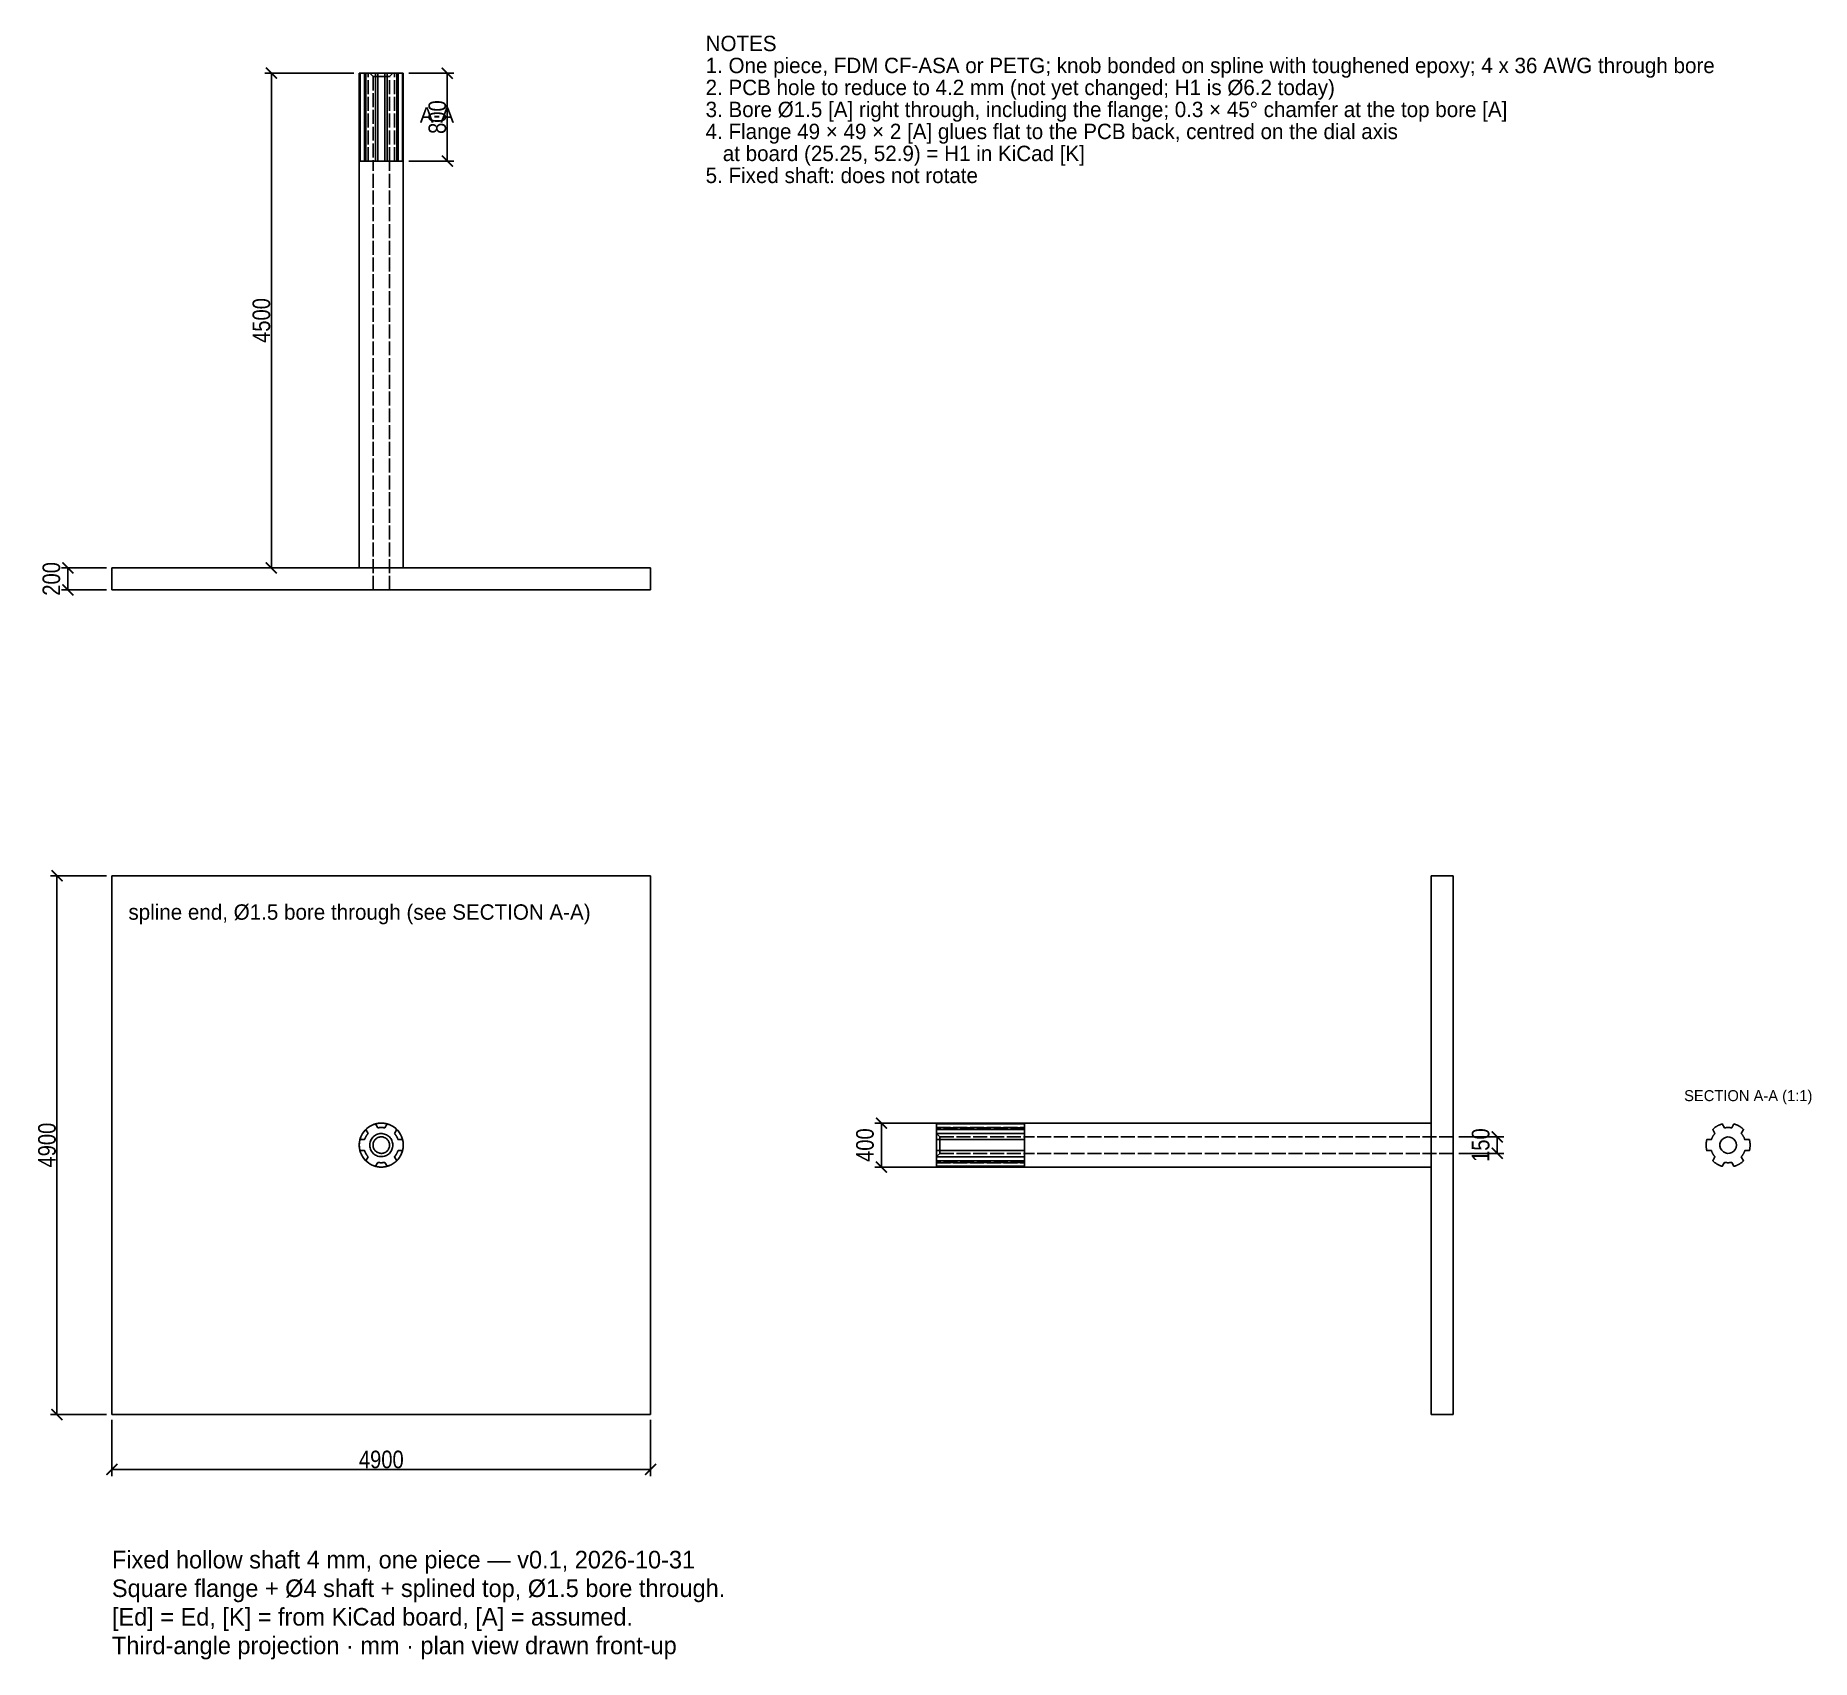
# Model space of a CAD drawing. Header units: millimetres. Extents: x -31 to 130, y -47 to 101.
import ezdxf

# ---------------------------------------------------------------- set-up
doc = ezdxf.new("R2010")
doc.units = ezdxf.units.MM
doc.linetypes.add('DASHED', pattern=[1.524, 1.27, -0.254])
for name, color, linetype in [('DIMS', 3, 'CONTINUOUS'), ('HIDDEN', 8, 'DASHED'), ('SECTION', 5, 'Continuous'), ('TEXT', 7, 'CONTINUOUS'), ('VISIBLE', 7, 'CONTINUOUS')]:
    doc.layers.add(name, color=color, linetype=linetype)
doc.styles.add('OpenSansCondensed-Light', font='OpenSansCondensed-Light.ttf')
doc.dimstyles.new('EZDXF', dxfattribs={"dimtxt": 0.25, "dimasz": 0.175, "dimexe": 0.375, "dimexo": 0.125, "dimgap": 0.1, "dimtad": 1, "dimlfac": 100, "dimzin": 12, "dimdsep": 46, "dimtxsty": 'OpenSansCondensed-Light', "dimblk": 'ARCHTICK', "dimcen": 2.5, "dimazin": 3, "dimtfac": 0.5, "dimtmove": 2, "dimatfit": 3})

msp = doc.modelspace()

# ---------------------------------------------------------------- texts
at = {"layer": 'TEXT'}
for s, height, p in [('NOTES', 1.4, (29.5, 99.5)), ('1. One piece, FDM CF-ASA or PETG; knob bonded on spline with toughened epoxy; 4 x 36 AWG through bore', 1.4, (29.5, 97.5)), ('2. PCB hole to reduce to 4.2 mm (not yet changed; H1 is Ø6.2 today)', 1.4, (29.5, 95.5)), ('A-A', 1.4, (3.5, 93)), ('3. Bore Ø1.5 [A] right through, including the flange; 0.3 × 45° chamfer at the top bore [A]', 1.4, (29.5, 93.5)), ('4. Flange 49 × 49 × 2 [A] glues flat to the PCB back, centred on the dial axis', 1.4, (29.5, 91.5)), ('   at board (25.25, 52.9) = H1 in KiCad [K]', 1.4, (29.5, 89.5)), ('5. Fixed shaft: does not rotate', 1.4, (29.5, 87.5)), ('spline end, Ø1.5 bore through (see SECTION A-A)', 1.4, (-23, 20.5)), ('SECTION A-A (1:1)', 1, (118.5, 4)), ('Fixed hollow shaft 4 mm, one piece — v0.1, 2026-10-31', 1.6, (-24.5, -38.5)), ('Square flange + Ø4 shaft + splined top, Ø1.5 bore through.', 1.6, (-24.5, -41.1)), ('[Ed] = Ed, [K] = from KiCad board, [A] = assumed.', 1.6, (-24.5, -43.7)), ('Third-angle projection · mm · plan view drawn front-up', 1.6, (-24.5, -46.3))]:
    msp.add_text(s, height=height, dxfattribs=at).set_placement(p)

# ---------------------------------------------------------------- blocks, each defined once
blk = doc.blocks.new('_ARCHTICK')
at = {"color": 0, "linetype": 'BYBLOCK', "const_width": 0.15}
blk.add_lwpolyline([(-0.5, -0.5), (0.5, 0.5)], dxfattribs=at)

# ---------------------------------------------------------------- dimensions: what is measured, and where the dimension line sits
at = {"layer": 'DIMS'}
for base, p1, p2 in [((-10, 52.5), (-2, 52.5), (-2, 97.5)), ((6, 89.5), (2, 89.5), (2, 97.5)), ((-28.5, 50.5), (-24.5, 50.5), (-24.5, 52.5)), ((-29.5, -24.5), (-24.5, -24.5), (-24.5, 24.5)), ((45.5, -2), (77, -2), (77, 2)), ((101.5, -0.75), (97.5, -0.75), (97.5, 0.75))]:
    msp.add_linear_dim(base=base, p1=p1, p2=p2, angle=90, dimstyle='EZDXF', override={"dimtxt": 1.6, "dimasz": 1, "dimexe": 0.6, "dimexo": 0.5, "dimdec": 2}, dxfattribs=at).render()
msp.add_linear_dim(base=(-24.5, -29.5), p1=(-24.5, -24.5), p2=(24.5, -24.5), dimstyle='EZDXF', override={"dimtxt": 1.6, "dimasz": 1, "dimexe": 0.6, "dimexo": 0.5, "dimdec": 2}, dxfattribs=at).render()

# ---------------------------------------------------------------- linework, layer by layer
at = {"layer": 'HIDDEN'}
for points in [[(-2, 97.5), (-1.99899, 97.5), (-1.99798, 97.5), (-1.99698, 97.5), (-1.99597, 97.5), (-1.99496, 97.5), (-1.99395, 97.5), (-1.99294, 97.5), (-1.99194, 97.5), (-1.99093, 97.5), (-1.98992, 97.5), (-1.98891, 97.5), (-1.9879, 97.5), (-1.9869, 97.5), (-1.98589, 97.5), (-1.98488, 97.5), (-1.98387, 97.5), (-1.98286, 97.5), (-1.98185, 97.5), (-1.98085, 97.5), (-1.97984, 97.5), (-1.97883, 97.5), (-1.97782, 97.5), (-1.97681, 97.5), (-1.97581, 97.5), (-1.9748, 97.5), (-1.97379, 97.5), (-1.97278, 97.5), (-1.97177, 97.5), (-1.97077, 97.5), (-1.96976, 97.5), (-1.96875, 97.5), (-1.96774, 97.5), (-1.96673, 97.5), (-1.96573, 97.5), (-1.96472, 97.5), (-1.96371, 97.5), (-1.9627, 97.5), (-1.96169, 97.5), (-1.96069, 97.5), (-1.95968, 97.5), (-1.95867, 97.5), (-1.95766, 97.5), (-1.95665, 97.5), (-1.95564, 97.5), (-1.95464, 97.5), (-1.95363, 97.5), (-1.95262, 97.5), (-1.95161, 97.5), (-1.9506, 97.5), (-1.9496, 97.5), (-1.94859, 97.5), (-1.94758, 97.5), (-1.94657, 97.5), (-1.94556, 97.5), (-1.94456, 97.5), (-1.94355, 97.5), (-1.94254, 97.5), (-1.94153, 97.5), (-1.94052, 97.5), (-1.93952, 97.5), (-1.93851, 97.5), (-1.9375, 97.5), (-1.93649, 97.5)], [(-1.51987, 97.5), (-1.93649, 97.5)], [(-1.93649, 89.5), (-1.93649, 97.5)], [(-1.51987, 97.5), (-1.51468, 97.5), (-1.50949, 97.5), (-1.5043, 97.5), (-1.49911, 97.5), (-1.49392, 97.5), (-1.48873, 97.5), (-1.48354, 97.5), (-1.47835, 97.5), (-1.47317, 97.5), (-1.46798, 97.5), (-1.46279, 97.5), (-1.4576, 97.5), (-1.45241, 97.5), (-1.44722, 97.5), (-1.44203, 97.5), (-1.43684, 97.5), (-1.43165, 97.5), (-1.42646, 97.5), (-1.42127, 97.5), (-1.41608, 97.5), (-1.41089, 97.5), (-1.40571, 97.5), (-1.40052, 97.5), (-1.39533, 97.5), (-1.39014, 97.5), (-1.38495, 97.5), (-1.37976, 97.5), (-1.37457, 97.5), (-1.36938, 97.5), (-1.36419, 97.5), (-1.359, 97.5), (-1.35381, 97.5), (-1.34862, 97.5), (-1.34343, 97.5), (-1.33825, 97.5), (-1.33306, 97.5), (-1.32787, 97.5), (-1.32268, 97.5), (-1.31749, 97.5), (-1.3123, 97.5), (-1.30711, 97.5), (-1.30192, 97.5), (-1.29673, 97.5), (-1.29154, 97.5), (-1.28635, 97.5), (-1.28116, 97.5), (-1.27597, 97.5), (-1.27079, 97.5), (-1.2656, 97.5), (-1.26041, 97.5), (-1.25522, 97.5), (-1.25003, 97.5), (-1.24484, 97.5), (-1.23965, 97.5), (-1.23446, 97.5), (-1.22927, 97.5), (-1.22408, 97.5), (-1.21889, 97.5), (-1.2137, 97.5), (-1.20851, 97.5), (-1.20333, 97.5), (-1.19814, 97.5), (-1.19295, 97.5)], [(-1.51987, 89.5), (-1.51987, 97.5)], [(-1.19295, 97.5), (-1.40126, 97.5)], [(-1.19295, 97.5), (-1.19625, 97.5), (-1.19956, 97.5), (-1.20287, 97.5), (-1.20617, 97.5), (-1.20948, 97.5), (-1.21279, 97.5), (-1.21609, 97.5), (-1.2194, 97.5), (-1.22271, 97.5), (-1.22601, 97.5), (-1.22932, 97.5), (-1.23263, 97.5), (-1.23593, 97.5), (-1.23924, 97.5), (-1.24254, 97.5), (-1.24585, 97.5), (-1.24916, 97.5), (-1.25246, 97.5), (-1.25577, 97.5), (-1.25908, 97.5), (-1.26238, 97.5), (-1.26569, 97.5), (-1.269, 97.5), (-1.2723, 97.5), (-1.27561, 97.5), (-1.27892, 97.5), (-1.28222, 97.5), (-1.28553, 97.5), (-1.28884, 97.5), (-1.29214, 97.5), (-1.29545, 97.5), (-1.29876, 97.5), (-1.30206, 97.5), (-1.30537, 97.5), (-1.30868, 97.5), (-1.31198, 97.5), (-1.31529, 97.5), (-1.3186, 97.5), (-1.3219, 97.5), (-1.32521, 97.5), (-1.32851, 97.5), (-1.33182, 97.5), (-1.33513, 97.5), (-1.33843, 97.5), (-1.34174, 97.5), (-1.34505, 97.5), (-1.34835, 97.5), (-1.35166, 97.5), (-1.35497, 97.5), (-1.35827, 97.5), (-1.36158, 97.5), (-1.36489, 97.5), (-1.36819, 97.5), (-1.3715, 97.5), (-1.37481, 97.5), (-1.37811, 97.5), (-1.38142, 97.5), (-1.38473, 97.5), (-1.38803, 97.5), (-1.39134, 97.5), (-1.39465, 97.5), (-1.39795, 97.5), (-1.40126, 97.5)], [(-1.19295, 97.5), (-1.40126, 97.5)], [(-1.40126, 97.5), (-1.38751, 97.5), (-1.37377, 97.5), (-1.36002, 97.5), (-1.34627, 97.5), (-1.33253, 97.5), (-1.31878, 97.5), (-1.30503, 97.5), (-1.29129, 97.5), (-1.27754, 97.5), (-1.26379, 97.5), (-1.25005, 97.5), (-1.2363, 97.5), (-1.22255, 97.5), (-1.20881, 97.5), (-1.19506, 97.5), (-1.18132, 97.5), (-1.16757, 97.5), (-1.15382, 97.5), (-1.14008, 97.5), (-1.12633, 97.5), (-1.11258, 97.5), (-1.09884, 97.5), (-1.08509, 97.5), (-1.07134, 97.5), (-1.0576, 97.5), (-1.04385, 97.5), (-1.0301, 97.5), (-1.01636, 97.5), (-1.00261, 97.5), (-0.98887, 97.5), (-0.97512, 97.5), (-0.96137, 97.5), (-0.94763, 97.5), (-0.93388, 97.5), (-0.92013, 97.5), (-0.90639, 97.5), (-0.89264, 97.5), (-0.87889, 97.5), (-0.86515, 97.5), (-0.8514, 97.5), (-0.83765, 97.5), (-0.82391, 97.5), (-0.81016, 97.5), (-0.79642, 97.5), (-0.78267, 97.5), (-0.76892, 97.5), (-0.75518, 97.5), (-0.74143, 97.5), (-0.72768, 97.5), (-0.71394, 97.5), (-0.70019, 97.5), (-0.68644, 97.5), (-0.6727, 97.5), (-0.65895, 97.5), (-0.6452, 97.5), (-0.63146, 97.5), (-0.61771, 97.5), (-0.60397, 97.5), (-0.59022, 97.5), (-0.57647, 97.5), (-0.56273, 97.5), (-0.54898, 97.5), (-0.53523, 97.5)], [(-1.40126, 89.5), (-1.40126, 97.5)], [(-1.19295, 89.5), (-1.19295, 97.5)], [(-1.19295, 89.5), (-1.19295, 97.5)], [(1.05, 97.5), (1.01667, 97.5), (0.98333, 97.5), (0.95, 97.5), (0.91667, 97.5), (0.88333, 97.5), (0.85, 97.5), (0.81667, 97.5), (0.78333, 97.5), (0.75, 97.5), (0.71667, 97.5), (0.68333, 97.5), (0.65, 97.5), (0.61667, 97.5), (0.58333, 97.5), (0.55, 97.5), (0.51667, 97.5), (0.48333, 97.5), (0.45, 97.5), (0.41667, 97.5), (0.38333, 97.5), (0.35, 97.5), (0.31667, 97.5), (0.28333, 97.5), (0.25, 97.5), (0.21667, 97.5), (0.18333, 97.5), (0.15, 97.5), (0.11667, 97.5), (0.08333, 97.5), (0.05, 97.5), (0.01667, 97.5), (-0.01667, 97.5), (-0.05, 97.5), (-0.08333, 97.5), (-0.11667, 97.5), (-0.15, 97.5), (-0.18333, 97.5), (-0.21667, 97.5), (-0.25, 97.5), (-0.28333, 97.5), (-0.31667, 97.5), (-0.35, 97.5), (-0.38333, 97.5), (-0.41667, 97.5), (-0.45, 97.5), (-0.48333, 97.5), (-0.51667, 97.5), (-0.55, 97.5), (-0.58333, 97.5), (-0.61667, 97.5), (-0.65, 97.5), (-0.68333, 97.5), (-0.71667, 97.5), (-0.75, 97.5), (-0.78333, 97.5), (-0.81667, 97.5), (-0.85, 97.5), (-0.88333, 97.5), (-0.91667, 97.5), (-0.95, 97.5), (-0.98333, 97.5), (-1.01667, 97.5), (-1.05, 97.5)], [(-1.05, 97.5), (-1.01667, 97.5), (-0.98333, 97.5), (-0.95, 97.5), (-0.91667, 97.5), (-0.88333, 97.5), (-0.85, 97.5), (-0.81667, 97.5), (-0.78333, 97.5), (-0.75, 97.5), (-0.71667, 97.5), (-0.68333, 97.5), (-0.65, 97.5), (-0.61667, 97.5), (-0.58333, 97.5), (-0.55, 97.5), (-0.51667, 97.5), (-0.48333, 97.5), (-0.45, 97.5), (-0.41667, 97.5), (-0.38333, 97.5), (-0.35, 97.5), (-0.31667, 97.5), (-0.28333, 97.5), (-0.25, 97.5), (-0.21667, 97.5), (-0.18333, 97.5), (-0.15, 97.5), (-0.11667, 97.5), (-0.08333, 97.5), (-0.05, 97.5), (-0.01667, 97.5), (0.01667, 97.5), (0.05, 97.5), (0.08333, 97.5), (0.11667, 97.5), (0.15, 97.5), (0.18333, 97.5), (0.21667, 97.5), (0.25, 97.5), (0.28333, 97.5), (0.31667, 97.5), (0.35, 97.5), (0.38333, 97.5), (0.41667, 97.5), (0.45, 97.5), (0.48333, 97.5), (0.51667, 97.5), (0.55, 97.5), (0.58333, 97.5), (0.61667, 97.5), (0.65, 97.5), (0.68333, 97.5), (0.71667, 97.5), (0.75, 97.5), (0.78333, 97.5), (0.81667, 97.5), (0.85, 97.5), (0.88333, 97.5), (0.91667, 97.5), (0.95, 97.5), (0.98333, 97.5), (1.01667, 97.5), (1.05, 97.5)], [(-0.75, 97.2), (-1.05, 97.5)], [(0.75, 97.2), (0.72619, 97.2), (0.70238, 97.2), (0.67857, 97.2), (0.65476, 97.2), (0.63095, 97.2), (0.60714, 97.2), (0.58333, 97.2), (0.55952, 97.2), (0.53571, 97.2), (0.5119, 97.2), (0.4881, 97.2), (0.46429, 97.2), (0.44048, 97.2), (0.41667, 97.2), (0.39286, 97.2), (0.36905, 97.2), (0.34524, 97.2), (0.32143, 97.2), (0.29762, 97.2), (0.27381, 97.2), (0.25, 97.2), (0.22619, 97.2), (0.20238, 97.2), (0.17857, 97.2), (0.15476, 97.2), (0.13095, 97.2), (0.10714, 97.2), (0.08333, 97.2), (0.05952, 97.2), (0.03571, 97.2), (0.0119, 97.2), (-0.0119, 97.2), (-0.03571, 97.2), (-0.05952, 97.2), (-0.08333, 97.2), (-0.10714, 97.2), (-0.13095, 97.2), (-0.15476, 97.2), (-0.17857, 97.2), (-0.20238, 97.2), (-0.22619, 97.2), (-0.25, 97.2), (-0.27381, 97.2), (-0.29762, 97.2), (-0.32143, 97.2), (-0.34524, 97.2), (-0.36905, 97.2), (-0.39286, 97.2), (-0.41667, 97.2), (-0.44048, 97.2), (-0.46429, 97.2), (-0.4881, 97.2), (-0.5119, 97.2), (-0.53571, 97.2), (-0.55952, 97.2), (-0.58333, 97.2), (-0.60714, 97.2), (-0.63095, 97.2), (-0.65476, 97.2), (-0.67857, 97.2), (-0.70238, 97.2), (-0.72619, 97.2), (-0.75, 97.2)], [(-0.75, 97.2), (-0.72619, 97.2), (-0.70238, 97.2), (-0.67857, 97.2), (-0.65476, 97.2), (-0.63095, 97.2), (-0.60714, 97.2), (-0.58333, 97.2), (-0.55952, 97.2), (-0.53571, 97.2), (-0.5119, 97.2), (-0.4881, 97.2), (-0.46429, 97.2), (-0.44048, 97.2), (-0.41667, 97.2), (-0.39286, 97.2), (-0.36905, 97.2), (-0.34524, 97.2), (-0.32143, 97.2), (-0.29762, 97.2), (-0.27381, 97.2), (-0.25, 97.2), (-0.22619, 97.2), (-0.20238, 97.2), (-0.17857, 97.2), (-0.15476, 97.2), (-0.13095, 97.2), (-0.10714, 97.2), (-0.08333, 97.2), (-0.05952, 97.2), (-0.03571, 97.2), (-0.0119, 97.2), (0.0119, 97.2), (0.03571, 97.2), (0.05952, 97.2), (0.08333, 97.2), (0.10714, 97.2), (0.13095, 97.2), (0.15476, 97.2), (0.17857, 97.2), (0.20238, 97.2), (0.22619, 97.2), (0.25, 97.2), (0.27381, 97.2), (0.29762, 97.2), (0.32143, 97.2), (0.34524, 97.2), (0.36905, 97.2), (0.39286, 97.2), (0.41667, 97.2), (0.44048, 97.2), (0.46429, 97.2), (0.4881, 97.2), (0.5119, 97.2), (0.53571, 97.2), (0.55952, 97.2), (0.58333, 97.2), (0.60714, 97.2), (0.63095, 97.2), (0.65476, 97.2), (0.67857, 97.2), (0.70238, 97.2), (0.72619, 97.2), (0.75, 97.2)], [(-0.75, 97.2), (-0.75, 89.5)], [(-0.32692, 97.5), (-0.53523, 97.5)], [(-0.53523, 89.5), (-0.53523, 97.5)], [(-0.32692, 97.5), (-0.31654, 97.5), (-0.30616, 97.5), (-0.29579, 97.5), (-0.28541, 97.5), (-0.27503, 97.5), (-0.26465, 97.5), (-0.25427, 97.5), (-0.24389, 97.5), (-0.23352, 97.5), (-0.22314, 97.5), (-0.21276, 97.5), (-0.20238, 97.5), (-0.192, 97.5), (-0.18162, 97.5), (-0.17124, 97.5), (-0.16087, 97.5), (-0.15049, 97.5), (-0.14011, 97.5), (-0.12973, 97.5), (-0.11935, 97.5), (-0.10897, 97.5), (-0.0986, 97.5), (-0.08822, 97.5), (-0.07784, 97.5), (-0.06746, 97.5), (-0.05708, 97.5), (-0.0467, 97.5), (-0.03632, 97.5), (-0.02595, 97.5), (-0.01557, 97.5), (-0.00519, 97.5), (0.00519, 97.5), (0.01557, 97.5), (0.02595, 97.5), (0.03632, 97.5), (0.0467, 97.5), (0.05708, 97.5), (0.06746, 97.5), (0.07784, 97.5), (0.08822, 97.5), (0.0986, 97.5), (0.10897, 97.5), (0.11935, 97.5), (0.12973, 97.5), (0.14011, 97.5), (0.15049, 97.5), (0.16087, 97.5), (0.17124, 97.5), (0.18162, 97.5), (0.192, 97.5), (0.20238, 97.5), (0.21276, 97.5), (0.22314, 97.5), (0.23352, 97.5), (0.24389, 97.5), (0.25427, 97.5), (0.26465, 97.5), (0.27503, 97.5), (0.28541, 97.5), (0.29579, 97.5), (0.30616, 97.5), (0.31654, 97.5), (0.32692, 97.5)], [(-0.32692, 89.5), (-0.32692, 97.5)], [(0.32692, 97.5), (0.53523, 97.5)], [(0.32692, 89.5), (0.32692, 97.5)], [(0.53523, 97.5), (0.54898, 97.5), (0.56273, 97.5), (0.57647, 97.5), (0.59022, 97.5), (0.60397, 97.5), (0.61771, 97.5), (0.63146, 97.5), (0.6452, 97.5), (0.65895, 97.5), (0.6727, 97.5), (0.68644, 97.5), (0.70019, 97.5), (0.71394, 97.5), (0.72768, 97.5), (0.74143, 97.5), (0.75518, 97.5), (0.76892, 97.5), (0.78267, 97.5), (0.79642, 97.5), (0.81016, 97.5), (0.82391, 97.5), (0.83765, 97.5), (0.8514, 97.5), (0.86515, 97.5), (0.87889, 97.5), (0.89264, 97.5), (0.90639, 97.5), (0.92013, 97.5), (0.93388, 97.5), (0.94763, 97.5), (0.96137, 97.5), (0.97512, 97.5), (0.98887, 97.5), (1.00261, 97.5), (1.01636, 97.5), (1.0301, 97.5), (1.04385, 97.5), (1.0576, 97.5), (1.07134, 97.5), (1.08509, 97.5), (1.09884, 97.5), (1.11258, 97.5), (1.12633, 97.5), (1.14008, 97.5), (1.15382, 97.5), (1.16757, 97.5), (1.18132, 97.5), (1.19506, 97.5), (1.20881, 97.5), (1.22255, 97.5), (1.2363, 97.5), (1.25005, 97.5), (1.26379, 97.5), (1.27754, 97.5), (1.29129, 97.5), (1.30503, 97.5), (1.31878, 97.5), (1.33253, 97.5), (1.34627, 97.5), (1.36002, 97.5), (1.37377, 97.5), (1.38751, 97.5), (1.40126, 97.5)], [(0.53523, 89.5), (0.53523, 97.5)], [(0.75, 97.2), (1.05, 97.5)], [(0.75, 89.5), (0.75, 97.2)], [(1.19295, 97.5), (1.40126, 97.5)], [(1.40126, 97.5), (1.39795, 97.5), (1.39465, 97.5), (1.39134, 97.5), (1.38803, 97.5), (1.38473, 97.5), (1.38142, 97.5), (1.37811, 97.5), (1.37481, 97.5), (1.3715, 97.5), (1.36819, 97.5), (1.36489, 97.5), (1.36158, 97.5), (1.35827, 97.5), (1.35497, 97.5), (1.35166, 97.5), (1.34835, 97.5), (1.34505, 97.5), (1.34174, 97.5), (1.33843, 97.5), (1.33513, 97.5), (1.33182, 97.5), (1.32851, 97.5), (1.32521, 97.5), (1.3219, 97.5), (1.3186, 97.5), (1.31529, 97.5), (1.31198, 97.5), (1.30868, 97.5), (1.30537, 97.5), (1.30206, 97.5), (1.29876, 97.5), (1.29545, 97.5), (1.29214, 97.5), (1.28884, 97.5), (1.28553, 97.5), (1.28222, 97.5), (1.27892, 97.5), (1.27561, 97.5), (1.2723, 97.5), (1.269, 97.5), (1.26569, 97.5), (1.26238, 97.5), (1.25908, 97.5), (1.25577, 97.5), (1.25246, 97.5), (1.24916, 97.5), (1.24585, 97.5), (1.24254, 97.5), (1.23924, 97.5), (1.23593, 97.5), (1.23263, 97.5), (1.22932, 97.5), (1.22601, 97.5), (1.22271, 97.5), (1.2194, 97.5), (1.21609, 97.5), (1.21279, 97.5), (1.20948, 97.5), (1.20617, 97.5), (1.20287, 97.5), (1.19956, 97.5), (1.19625, 97.5), (1.19295, 97.5)], [(1.19295, 97.5), (1.19814, 97.5), (1.20333, 97.5), (1.20851, 97.5), (1.2137, 97.5), (1.21889, 97.5), (1.22408, 97.5), (1.22927, 97.5), (1.23446, 97.5), (1.23965, 97.5), (1.24484, 97.5), (1.25003, 97.5), (1.25522, 97.5), (1.26041, 97.5), (1.2656, 97.5), (1.27079, 97.5), (1.27597, 97.5), (1.28116, 97.5), (1.28635, 97.5), (1.29154, 97.5), (1.29673, 97.5), (1.30192, 97.5), (1.30711, 97.5), (1.3123, 97.5), (1.31749, 97.5), (1.32268, 97.5), (1.32787, 97.5), (1.33306, 97.5), (1.33825, 97.5), (1.34343, 97.5), (1.34862, 97.5), (1.35381, 97.5), (1.359, 97.5), (1.36419, 97.5), (1.36938, 97.5), (1.37457, 97.5), (1.37976, 97.5), (1.38495, 97.5), (1.39014, 97.5), (1.39533, 97.5), (1.40052, 97.5), (1.40571, 97.5), (1.41089, 97.5), (1.41608, 97.5), (1.42127, 97.5), (1.42646, 97.5), (1.43165, 97.5), (1.43684, 97.5), (1.44203, 97.5), (1.44722, 97.5), (1.45241, 97.5), (1.4576, 97.5), (1.46279, 97.5), (1.46798, 97.5), (1.47317, 97.5), (1.47835, 97.5), (1.48354, 97.5), (1.48873, 97.5), (1.49392, 97.5), (1.49911, 97.5), (1.5043, 97.5), (1.50949, 97.5), (1.51468, 97.5), (1.51987, 97.5)], [(1.19295, 97.5), (1.40126, 97.5)], [(1.19295, 89.5), (1.19295, 97.5)], [(1.19295, 89.5), (1.19295, 97.5)], [(1.40126, 89.5), (1.40126, 97.5)], [(1.51987, 97.5), (1.93649, 97.5)], [(1.51987, 89.5), (1.51987, 97.5)], [(1.93649, 97.5), (1.9375, 97.5), (1.93851, 97.5), (1.93952, 97.5), (1.94052, 97.5), (1.94153, 97.5), (1.94254, 97.5), (1.94355, 97.5), (1.94456, 97.5), (1.94556, 97.5), (1.94657, 97.5), (1.94758, 97.5), (1.94859, 97.5), (1.9496, 97.5), (1.9506, 97.5), (1.95161, 97.5), (1.95262, 97.5), (1.95363, 97.5), (1.95464, 97.5), (1.95564, 97.5), (1.95665, 97.5), (1.95766, 97.5), (1.95867, 97.5), (1.95968, 97.5), (1.96069, 97.5), (1.96169, 97.5), (1.9627, 97.5), (1.96371, 97.5), (1.96472, 97.5), (1.96573, 97.5), (1.96673, 97.5), (1.96774, 97.5), (1.96875, 97.5), (1.96976, 97.5), (1.97077, 97.5), (1.97177, 97.5), (1.97278, 97.5), (1.97379, 97.5), (1.9748, 97.5), (1.97581, 97.5), (1.97681, 97.5), (1.97782, 97.5), (1.97883, 97.5), (1.97984, 97.5), (1.98085, 97.5), (1.98185, 97.5), (1.98286, 97.5), (1.98387, 97.5), (1.98488, 97.5), (1.98589, 97.5), (1.9869, 97.5), (1.9879, 97.5), (1.98891, 97.5), (1.98992, 97.5), (1.99093, 97.5), (1.99194, 97.5), (1.99294, 97.5), (1.99395, 97.5), (1.99496, 97.5), (1.99597, 97.5), (1.99698, 97.5), (1.99798, 97.5), (1.99899, 97.5), (2, 97.5)], [(1.93649, 89.5), (1.93649, 97.5)], [(-2, 89.5), (-1.99899, 89.5), (-1.99798, 89.5), (-1.99698, 89.5), (-1.99597, 89.5), (-1.99496, 89.5), (-1.99395, 89.5), (-1.99294, 89.5), (-1.99194, 89.5), (-1.99093, 89.5), (-1.98992, 89.5), (-1.98891, 89.5), (-1.9879, 89.5), (-1.9869, 89.5), (-1.98589, 89.5), (-1.98488, 89.5), (-1.98387, 89.5), (-1.98286, 89.5), (-1.98185, 89.5), (-1.98085, 89.5), (-1.97984, 89.5), (-1.97883, 89.5), (-1.97782, 89.5), (-1.97681, 89.5), (-1.97581, 89.5), (-1.9748, 89.5), (-1.97379, 89.5), (-1.97278, 89.5), (-1.97177, 89.5), (-1.97077, 89.5), (-1.96976, 89.5), (-1.96875, 89.5), (-1.96774, 89.5), (-1.96673, 89.5), (-1.96573, 89.5), (-1.96472, 89.5), (-1.96371, 89.5), (-1.9627, 89.5), (-1.96169, 89.5), (-1.96069, 89.5), (-1.95968, 89.5), (-1.95867, 89.5), (-1.95766, 89.5), (-1.95665, 89.5), (-1.95564, 89.5), (-1.95464, 89.5), (-1.95363, 89.5), (-1.95262, 89.5), (-1.95161, 89.5), (-1.9506, 89.5), (-1.9496, 89.5), (-1.94859, 89.5), (-1.94758, 89.5), (-1.94657, 89.5), (-1.94556, 89.5), (-1.94456, 89.5), (-1.94355, 89.5), (-1.94254, 89.5), (-1.94153, 89.5), (-1.94052, 89.5), (-1.93952, 89.5), (-1.93851, 89.5), (-1.9375, 89.5), (-1.93649, 89.5)], [(-1.51987, 89.5), (-1.93649, 89.5)], [(-1.51987, 89.5), (-1.93649, 89.5)], [(-1.93649, 89.5), (-1.928, 89.5), (-1.9195, 89.5), (-1.911, 89.5), (-1.90251, 89.5), (-1.89401, 89.5), (-1.88552, 89.5), (-1.87702, 89.5), (-1.86853, 89.5), (-1.86003, 89.5), (-1.85153, 89.5), (-1.84304, 89.5), (-1.83454, 89.5), (-1.82605, 89.5), (-1.81755, 89.5), (-1.80906, 89.5), (-1.80056, 89.5), (-1.79206, 89.5), (-1.78357, 89.5), (-1.77507, 89.5), (-1.76658, 89.5), (-1.75808, 89.5), (-1.74958, 89.5), (-1.74109, 89.5), (-1.73259, 89.5), (-1.7241, 89.5), (-1.7156, 89.5), (-1.70711, 89.5), (-1.69861, 89.5), (-1.69011, 89.5), (-1.68162, 89.5), (-1.67312, 89.5), (-1.66463, 89.5), (-1.65613, 89.5), (-1.64764, 89.5), (-1.63914, 89.5), (-1.63064, 89.5), (-1.62215, 89.5), (-1.61365, 89.5), (-1.60516, 89.5), (-1.59666, 89.5), (-1.58817, 89.5), (-1.57967, 89.5), (-1.57117, 89.5), (-1.56268, 89.5), (-1.55418, 89.5), (-1.54569, 89.5), (-1.53719, 89.5), (-1.52869, 89.5), (-1.5202, 89.5), (-1.5117, 89.5), (-1.50321, 89.5), (-1.49471, 89.5), (-1.48622, 89.5), (-1.47772, 89.5), (-1.46922, 89.5), (-1.46073, 89.5), (-1.45223, 89.5), (-1.44374, 89.5), (-1.43524, 89.5), (-1.42675, 89.5), (-1.41825, 89.5), (-1.40975, 89.5), (-1.40126, 89.5)], [(-1.19295, 89.5), (-1.19814, 89.5), (-1.20333, 89.5), (-1.20851, 89.5), (-1.2137, 89.5), (-1.21889, 89.5), (-1.22408, 89.5), (-1.22927, 89.5), (-1.23446, 89.5), (-1.23965, 89.5), (-1.24484, 89.5), (-1.25003, 89.5), (-1.25522, 89.5), (-1.26041, 89.5), (-1.2656, 89.5), (-1.27079, 89.5), (-1.27597, 89.5), (-1.28116, 89.5), (-1.28635, 89.5), (-1.29154, 89.5), (-1.29673, 89.5), (-1.30192, 89.5), (-1.30711, 89.5), (-1.3123, 89.5), (-1.31749, 89.5), (-1.32268, 89.5), (-1.32787, 89.5), (-1.33306, 89.5), (-1.33825, 89.5), (-1.34343, 89.5), (-1.34862, 89.5), (-1.35381, 89.5), (-1.359, 89.5), (-1.36419, 89.5), (-1.36938, 89.5), (-1.37457, 89.5), (-1.37976, 89.5), (-1.38495, 89.5), (-1.39014, 89.5), (-1.39533, 89.5), (-1.40052, 89.5), (-1.40571, 89.5), (-1.41089, 89.5), (-1.41608, 89.5), (-1.42127, 89.5), (-1.42646, 89.5), (-1.43165, 89.5), (-1.43684, 89.5), (-1.44203, 89.5), (-1.44722, 89.5), (-1.45241, 89.5), (-1.4576, 89.5), (-1.46279, 89.5), (-1.46798, 89.5), (-1.47317, 89.5), (-1.47835, 89.5), (-1.48354, 89.5), (-1.48873, 89.5), (-1.49392, 89.5), (-1.49911, 89.5), (-1.5043, 89.5), (-1.50949, 89.5), (-1.51468, 89.5), (-1.51987, 89.5)], [(-1.51987, 89.5), (-1.51468, 89.5), (-1.50949, 89.5), (-1.5043, 89.5), (-1.49911, 89.5), (-1.49392, 89.5), (-1.48873, 89.5), (-1.48354, 89.5), (-1.47835, 89.5), (-1.47317, 89.5), (-1.46798, 89.5), (-1.46279, 89.5), (-1.4576, 89.5), (-1.45241, 89.5), (-1.44722, 89.5), (-1.44203, 89.5), (-1.43684, 89.5), (-1.43165, 89.5), (-1.42646, 89.5), (-1.42127, 89.5), (-1.41608, 89.5), (-1.41089, 89.5), (-1.40571, 89.5), (-1.40052, 89.5), (-1.39533, 89.5), (-1.39014, 89.5), (-1.38495, 89.5), (-1.37976, 89.5), (-1.37457, 89.5), (-1.36938, 89.5), (-1.36419, 89.5), (-1.359, 89.5), (-1.35381, 89.5), (-1.34862, 89.5), (-1.34343, 89.5), (-1.33825, 89.5), (-1.33306, 89.5), (-1.32787, 89.5), (-1.32268, 89.5), (-1.31749, 89.5), (-1.3123, 89.5), (-1.30711, 89.5), (-1.30192, 89.5), (-1.29673, 89.5), (-1.29154, 89.5), (-1.28635, 89.5), (-1.28116, 89.5), (-1.27597, 89.5), (-1.27079, 89.5), (-1.2656, 89.5), (-1.26041, 89.5), (-1.25522, 89.5), (-1.25003, 89.5), (-1.24484, 89.5), (-1.23965, 89.5), (-1.23446, 89.5), (-1.22927, 89.5), (-1.22408, 89.5), (-1.21889, 89.5), (-1.2137, 89.5), (-1.20851, 89.5), (-1.20333, 89.5), (-1.19814, 89.5), (-1.19295, 89.5)], [(-1.19295, 89.5), (-1.40126, 89.5)], [(-1.19295, 89.5), (-1.40126, 89.5)], [(-1.40126, 89.5), (-1.38751, 89.5), (-1.37377, 89.5), (-1.36002, 89.5), (-1.34627, 89.5), (-1.33253, 89.5), (-1.31878, 89.5), (-1.30503, 89.5), (-1.29129, 89.5), (-1.27754, 89.5), (-1.26379, 89.5), (-1.25005, 89.5), (-1.2363, 89.5), (-1.22255, 89.5), (-1.20881, 89.5), (-1.19506, 89.5), (-1.18132, 89.5), (-1.16757, 89.5), (-1.15382, 89.5), (-1.14008, 89.5), (-1.12633, 89.5), (-1.11258, 89.5), (-1.09884, 89.5), (-1.08509, 89.5), (-1.07134, 89.5), (-1.0576, 89.5), (-1.04385, 89.5), (-1.0301, 89.5), (-1.01636, 89.5), (-1.00261, 89.5), (-0.98887, 89.5), (-0.97512, 89.5), (-0.96137, 89.5), (-0.94763, 89.5), (-0.93388, 89.5), (-0.92013, 89.5), (-0.90639, 89.5), (-0.89264, 89.5), (-0.87889, 89.5), (-0.86515, 89.5), (-0.8514, 89.5), (-0.83765, 89.5), (-0.82391, 89.5), (-0.81016, 89.5), (-0.79642, 89.5), (-0.78267, 89.5), (-0.76892, 89.5), (-0.75518, 89.5), (-0.74143, 89.5), (-0.72768, 89.5), (-0.71394, 89.5), (-0.70019, 89.5), (-0.68644, 89.5), (-0.6727, 89.5), (-0.65895, 89.5), (-0.6452, 89.5), (-0.63146, 89.5), (-0.61771, 89.5), (-0.60397, 89.5), (-0.59022, 89.5), (-0.57647, 89.5), (-0.56273, 89.5), (-0.54898, 89.5), (-0.53523, 89.5)], [(0.75, 89.5), (0.72619, 89.5), (0.70238, 89.5), (0.67857, 89.5), (0.65476, 89.5), (0.63095, 89.5), (0.60714, 89.5), (0.58333, 89.5), (0.55952, 89.5), (0.53571, 89.5), (0.5119, 89.5), (0.4881, 89.5), (0.46429, 89.5), (0.44048, 89.5), (0.41667, 89.5), (0.39286, 89.5), (0.36905, 89.5), (0.34524, 89.5), (0.32143, 89.5), (0.29762, 89.5), (0.27381, 89.5), (0.25, 89.5), (0.22619, 89.5), (0.20238, 89.5), (0.17857, 89.5), (0.15476, 89.5), (0.13095, 89.5), (0.10714, 89.5), (0.08333, 89.5), (0.05952, 89.5), (0.03571, 89.5), (0.0119, 89.5), (-0.0119, 89.5), (-0.03571, 89.5), (-0.05952, 89.5), (-0.08333, 89.5), (-0.10714, 89.5), (-0.13095, 89.5), (-0.15476, 89.5), (-0.17857, 89.5), (-0.20238, 89.5), (-0.22619, 89.5), (-0.25, 89.5), (-0.27381, 89.5), (-0.29762, 89.5), (-0.32143, 89.5), (-0.34524, 89.5), (-0.36905, 89.5), (-0.39286, 89.5), (-0.41667, 89.5), (-0.44048, 89.5), (-0.46429, 89.5), (-0.4881, 89.5), (-0.5119, 89.5), (-0.53571, 89.5), (-0.55952, 89.5), (-0.58333, 89.5), (-0.60714, 89.5), (-0.63095, 89.5), (-0.65476, 89.5), (-0.67857, 89.5), (-0.70238, 89.5), (-0.72619, 89.5), (-0.75, 89.5)], [(-0.75, 89.5), (-0.72619, 89.5), (-0.70238, 89.5), (-0.67857, 89.5), (-0.65476, 89.5), (-0.63095, 89.5), (-0.60714, 89.5), (-0.58333, 89.5), (-0.55952, 89.5), (-0.53571, 89.5), (-0.5119, 89.5), (-0.4881, 89.5), (-0.46429, 89.5), (-0.44048, 89.5), (-0.41667, 89.5), (-0.39286, 89.5), (-0.36905, 89.5), (-0.34524, 89.5), (-0.32143, 89.5), (-0.29762, 89.5), (-0.27381, 89.5), (-0.25, 89.5), (-0.22619, 89.5), (-0.20238, 89.5), (-0.17857, 89.5), (-0.15476, 89.5), (-0.13095, 89.5), (-0.10714, 89.5), (-0.08333, 89.5), (-0.05952, 89.5), (-0.03571, 89.5), (-0.0119, 89.5), (0.0119, 89.5), (0.03571, 89.5), (0.05952, 89.5), (0.08333, 89.5), (0.10714, 89.5), (0.13095, 89.5), (0.15476, 89.5), (0.17857, 89.5), (0.20238, 89.5), (0.22619, 89.5), (0.25, 89.5), (0.27381, 89.5), (0.29762, 89.5), (0.32143, 89.5), (0.34524, 89.5), (0.36905, 89.5), (0.39286, 89.5), (0.41667, 89.5), (0.44048, 89.5), (0.46429, 89.5), (0.4881, 89.5), (0.5119, 89.5), (0.53571, 89.5), (0.55952, 89.5), (0.58333, 89.5), (0.60714, 89.5), (0.63095, 89.5), (0.65476, 89.5), (0.67857, 89.5), (0.70238, 89.5), (0.72619, 89.5), (0.75, 89.5)], [(-0.75, 50.5), (-0.75, 89.5)], [(-0.32692, 89.5), (-0.53523, 89.5)], [(-0.32692, 89.5), (-0.53523, 89.5)], [(-0.53523, 89.5), (-0.51824, 89.5), (-0.50125, 89.5), (-0.48426, 89.5), (-0.46727, 89.5), (-0.45028, 89.5), (-0.43328, 89.5), (-0.41629, 89.5), (-0.3993, 89.5), (-0.38231, 89.5), (-0.36532, 89.5), (-0.34833, 89.5), (-0.33133, 89.5), (-0.31434, 89.5), (-0.29735, 89.5), (-0.28036, 89.5), (-0.26337, 89.5), (-0.24638, 89.5), (-0.22939, 89.5), (-0.21239, 89.5), (-0.1954, 89.5), (-0.17841, 89.5), (-0.16142, 89.5), (-0.14443, 89.5), (-0.12744, 89.5), (-0.11044, 89.5), (-0.09345, 89.5), (-0.07646, 89.5), (-0.05947, 89.5), (-0.04248, 89.5), (-0.02549, 89.5), (-0.0085, 89.5), (0.0085, 89.5), (0.02549, 89.5), (0.04248, 89.5), (0.05947, 89.5), (0.07646, 89.5), (0.09345, 89.5), (0.11044, 89.5), (0.12744, 89.5), (0.14443, 89.5), (0.16142, 89.5), (0.17841, 89.5), (0.1954, 89.5), (0.21239, 89.5), (0.22939, 89.5), (0.24638, 89.5), (0.26337, 89.5), (0.28036, 89.5), (0.29735, 89.5), (0.31434, 89.5), (0.33133, 89.5), (0.34833, 89.5), (0.36532, 89.5), (0.38231, 89.5), (0.3993, 89.5), (0.41629, 89.5), (0.43328, 89.5), (0.45028, 89.5), (0.46727, 89.5), (0.48426, 89.5), (0.50125, 89.5), (0.51824, 89.5), (0.53523, 89.5)], [(0.32692, 89.5), (0.31654, 89.5), (0.30616, 89.5), (0.29579, 89.5), (0.28541, 89.5), (0.27503, 89.5), (0.26465, 89.5), (0.25427, 89.5), (0.24389, 89.5), (0.23352, 89.5), (0.22314, 89.5), (0.21276, 89.5), (0.20238, 89.5), (0.192, 89.5), (0.18162, 89.5), (0.17124, 89.5), (0.16087, 89.5), (0.15049, 89.5), (0.14011, 89.5), (0.12973, 89.5), (0.11935, 89.5), (0.10897, 89.5), (0.0986, 89.5), (0.08822, 89.5), (0.07784, 89.5), (0.06746, 89.5), (0.05708, 89.5), (0.0467, 89.5), (0.03632, 89.5), (0.02595, 89.5), (0.01557, 89.5), (0.00519, 89.5), (-0.00519, 89.5), (-0.01557, 89.5), (-0.02595, 89.5), (-0.03632, 89.5), (-0.0467, 89.5), (-0.05708, 89.5), (-0.06746, 89.5), (-0.07784, 89.5), (-0.08822, 89.5), (-0.0986, 89.5), (-0.10897, 89.5), (-0.11935, 89.5), (-0.12973, 89.5), (-0.14011, 89.5), (-0.15049, 89.5), (-0.16087, 89.5), (-0.17124, 89.5), (-0.18162, 89.5), (-0.192, 89.5), (-0.20238, 89.5), (-0.21276, 89.5), (-0.22314, 89.5), (-0.23352, 89.5), (-0.24389, 89.5), (-0.25427, 89.5), (-0.26465, 89.5), (-0.27503, 89.5), (-0.28541, 89.5), (-0.29579, 89.5), (-0.30616, 89.5), (-0.31654, 89.5), (-0.32692, 89.5)], [(-0.32692, 89.5), (-0.31654, 89.5), (-0.30616, 89.5), (-0.29579, 89.5), (-0.28541, 89.5), (-0.27503, 89.5), (-0.26465, 89.5), (-0.25427, 89.5), (-0.24389, 89.5), (-0.23352, 89.5), (-0.22314, 89.5), (-0.21276, 89.5), (-0.20238, 89.5), (-0.192, 89.5), (-0.18162, 89.5), (-0.17124, 89.5), (-0.16087, 89.5), (-0.15049, 89.5), (-0.14011, 89.5), (-0.12973, 89.5), (-0.11935, 89.5), (-0.10897, 89.5), (-0.0986, 89.5), (-0.08822, 89.5), (-0.07784, 89.5), (-0.06746, 89.5), (-0.05708, 89.5), (-0.0467, 89.5), (-0.03632, 89.5), (-0.02595, 89.5), (-0.01557, 89.5), (-0.00519, 89.5), (0.00519, 89.5), (0.01557, 89.5), (0.02595, 89.5), (0.03632, 89.5), (0.0467, 89.5), (0.05708, 89.5), (0.06746, 89.5), (0.07784, 89.5), (0.08822, 89.5), (0.0986, 89.5), (0.10897, 89.5), (0.11935, 89.5), (0.12973, 89.5), (0.14011, 89.5), (0.15049, 89.5), (0.16087, 89.5), (0.17124, 89.5), (0.18162, 89.5), (0.192, 89.5), (0.20238, 89.5), (0.21276, 89.5), (0.22314, 89.5), (0.23352, 89.5), (0.24389, 89.5), (0.25427, 89.5), (0.26465, 89.5), (0.27503, 89.5), (0.28541, 89.5), (0.29579, 89.5), (0.30616, 89.5), (0.31654, 89.5), (0.32692, 89.5)], [(0.32692, 89.5), (0.53523, 89.5)], [(0.32692, 89.5), (0.53523, 89.5)], [(0.53523, 89.5), (0.54898, 89.5), (0.56273, 89.5), (0.57647, 89.5), (0.59022, 89.5), (0.60397, 89.5), (0.61771, 89.5), (0.63146, 89.5), (0.6452, 89.5), (0.65895, 89.5), (0.6727, 89.5), (0.68644, 89.5), (0.70019, 89.5), (0.71394, 89.5), (0.72768, 89.5), (0.74143, 89.5), (0.75518, 89.5), (0.76892, 89.5), (0.78267, 89.5), (0.79642, 89.5), (0.81016, 89.5), (0.82391, 89.5), (0.83765, 89.5), (0.8514, 89.5), (0.86515, 89.5), (0.87889, 89.5), (0.89264, 89.5), (0.90639, 89.5), (0.92013, 89.5), (0.93388, 89.5), (0.94763, 89.5), (0.96137, 89.5), (0.97512, 89.5), (0.98887, 89.5), (1.00261, 89.5), (1.01636, 89.5), (1.0301, 89.5), (1.04385, 89.5), (1.0576, 89.5), (1.07134, 89.5), (1.08509, 89.5), (1.09884, 89.5), (1.11258, 89.5), (1.12633, 89.5), (1.14008, 89.5), (1.15382, 89.5), (1.16757, 89.5), (1.18132, 89.5), (1.19506, 89.5), (1.20881, 89.5), (1.22255, 89.5), (1.2363, 89.5), (1.25005, 89.5), (1.26379, 89.5), (1.27754, 89.5), (1.29129, 89.5), (1.30503, 89.5), (1.31878, 89.5), (1.33253, 89.5), (1.34627, 89.5), (1.36002, 89.5), (1.37377, 89.5), (1.38751, 89.5), (1.40126, 89.5)], [(0.75, 50.5), (0.75, 89.5)], [(1.19295, 89.5), (1.40126, 89.5)], [(1.51987, 89.5), (1.51468, 89.5), (1.50949, 89.5), (1.5043, 89.5), (1.49911, 89.5), (1.49392, 89.5), (1.48873, 89.5), (1.48354, 89.5), (1.47835, 89.5), (1.47317, 89.5), (1.46798, 89.5), (1.46279, 89.5), (1.4576, 89.5), (1.45241, 89.5), (1.44722, 89.5), (1.44203, 89.5), (1.43684, 89.5), (1.43165, 89.5), (1.42646, 89.5), (1.42127, 89.5), (1.41608, 89.5), (1.41089, 89.5), (1.40571, 89.5), (1.40052, 89.5), (1.39533, 89.5), (1.39014, 89.5), (1.38495, 89.5), (1.37976, 89.5), (1.37457, 89.5), (1.36938, 89.5), (1.36419, 89.5), (1.359, 89.5), (1.35381, 89.5), (1.34862, 89.5), (1.34343, 89.5), (1.33825, 89.5), (1.33306, 89.5), (1.32787, 89.5), (1.32268, 89.5), (1.31749, 89.5), (1.3123, 89.5), (1.30711, 89.5), (1.30192, 89.5), (1.29673, 89.5), (1.29154, 89.5), (1.28635, 89.5), (1.28116, 89.5), (1.27597, 89.5), (1.27079, 89.5), (1.2656, 89.5), (1.26041, 89.5), (1.25522, 89.5), (1.25003, 89.5), (1.24484, 89.5), (1.23965, 89.5), (1.23446, 89.5), (1.22927, 89.5), (1.22408, 89.5), (1.21889, 89.5), (1.2137, 89.5), (1.20851, 89.5), (1.20333, 89.5), (1.19814, 89.5), (1.19295, 89.5)], [(1.19295, 89.5), (1.19814, 89.5), (1.20333, 89.5), (1.20851, 89.5), (1.2137, 89.5), (1.21889, 89.5), (1.22408, 89.5), (1.22927, 89.5), (1.23446, 89.5), (1.23965, 89.5), (1.24484, 89.5), (1.25003, 89.5), (1.25522, 89.5), (1.26041, 89.5), (1.2656, 89.5), (1.27079, 89.5), (1.27597, 89.5), (1.28116, 89.5), (1.28635, 89.5), (1.29154, 89.5), (1.29673, 89.5), (1.30192, 89.5), (1.30711, 89.5), (1.3123, 89.5), (1.31749, 89.5), (1.32268, 89.5), (1.32787, 89.5), (1.33306, 89.5), (1.33825, 89.5), (1.34343, 89.5), (1.34862, 89.5), (1.35381, 89.5), (1.359, 89.5), (1.36419, 89.5), (1.36938, 89.5), (1.37457, 89.5), (1.37976, 89.5), (1.38495, 89.5), (1.39014, 89.5), (1.39533, 89.5), (1.40052, 89.5), (1.40571, 89.5), (1.41089, 89.5), (1.41608, 89.5), (1.42127, 89.5), (1.42646, 89.5), (1.43165, 89.5), (1.43684, 89.5), (1.44203, 89.5), (1.44722, 89.5), (1.45241, 89.5), (1.4576, 89.5), (1.46279, 89.5), (1.46798, 89.5), (1.47317, 89.5), (1.47835, 89.5), (1.48354, 89.5), (1.48873, 89.5), (1.49392, 89.5), (1.49911, 89.5), (1.5043, 89.5), (1.50949, 89.5), (1.51468, 89.5), (1.51987, 89.5)], [(1.19295, 89.5), (1.40126, 89.5)], [(1.40126, 89.5), (1.40975, 89.5), (1.41825, 89.5), (1.42675, 89.5), (1.43524, 89.5), (1.44374, 89.5), (1.45223, 89.5), (1.46073, 89.5), (1.46922, 89.5), (1.47772, 89.5), (1.48622, 89.5), (1.49471, 89.5), (1.50321, 89.5), (1.5117, 89.5), (1.5202, 89.5), (1.52869, 89.5), (1.53719, 89.5), (1.54569, 89.5), (1.55418, 89.5), (1.56268, 89.5), (1.57117, 89.5), (1.57967, 89.5), (1.58817, 89.5), (1.59666, 89.5), (1.60516, 89.5), (1.61365, 89.5), (1.62215, 89.5), (1.63064, 89.5), (1.63914, 89.5), (1.64764, 89.5), (1.65613, 89.5), (1.66463, 89.5), (1.67312, 89.5), (1.68162, 89.5), (1.69011, 89.5), (1.69861, 89.5), (1.70711, 89.5), (1.7156, 89.5), (1.7241, 89.5), (1.73259, 89.5), (1.74109, 89.5), (1.74958, 89.5), (1.75808, 89.5), (1.76658, 89.5), (1.77507, 89.5), (1.78357, 89.5), (1.79206, 89.5), (1.80056, 89.5), (1.80906, 89.5), (1.81755, 89.5), (1.82605, 89.5), (1.83454, 89.5), (1.84304, 89.5), (1.85153, 89.5), (1.86003, 89.5), (1.86853, 89.5), (1.87702, 89.5), (1.88552, 89.5), (1.89401, 89.5), (1.90251, 89.5), (1.911, 89.5), (1.9195, 89.5), (1.928, 89.5), (1.93649, 89.5)], [(1.51987, 89.5), (1.93649, 89.5)], [(1.51987, 89.5), (1.93649, 89.5)], [(1.93649, 89.5), (1.9375, 89.5), (1.93851, 89.5), (1.93952, 89.5), (1.94052, 89.5), (1.94153, 89.5), (1.94254, 89.5), (1.94355, 89.5), (1.94456, 89.5), (1.94556, 89.5), (1.94657, 89.5), (1.94758, 89.5), (1.94859, 89.5), (1.9496, 89.5), (1.9506, 89.5), (1.95161, 89.5), (1.95262, 89.5), (1.95363, 89.5), (1.95464, 89.5), (1.95564, 89.5), (1.95665, 89.5), (1.95766, 89.5), (1.95867, 89.5), (1.95968, 89.5), (1.96069, 89.5), (1.96169, 89.5), (1.9627, 89.5), (1.96371, 89.5), (1.96472, 89.5), (1.96573, 89.5), (1.96673, 89.5), (1.96774, 89.5), (1.96875, 89.5), (1.96976, 89.5), (1.97077, 89.5), (1.97177, 89.5), (1.97278, 89.5), (1.97379, 89.5), (1.9748, 89.5), (1.97581, 89.5), (1.97681, 89.5), (1.97782, 89.5), (1.97883, 89.5), (1.97984, 89.5), (1.98085, 89.5), (1.98185, 89.5), (1.98286, 89.5), (1.98387, 89.5), (1.98488, 89.5), (1.98589, 89.5), (1.9869, 89.5), (1.9879, 89.5), (1.98891, 89.5), (1.98992, 89.5), (1.99093, 89.5), (1.99194, 89.5), (1.99294, 89.5), (1.99395, 89.5), (1.99496, 89.5), (1.99597, 89.5), (1.99698, 89.5), (1.99798, 89.5), (1.99899, 89.5), (2, 89.5)], [(-24.5, 50.5), (-24.5, 52.5)], [(-24.5, 52.5), (24.5, 52.5)], [(2, 52.5), (1.93651, 52.5), (1.87302, 52.5), (1.80952, 52.5), (1.74603, 52.5), (1.68254, 52.5), (1.61905, 52.5), (1.55556, 52.5), (1.49206, 52.5), (1.42857, 52.5), (1.36508, 52.5), (1.30159, 52.5), (1.2381, 52.5), (1.1746, 52.5), (1.11111, 52.5), (1.04762, 52.5), (0.98413, 52.5), (0.92063, 52.5), (0.85714, 52.5), (0.79365, 52.5), (0.73016, 52.5), (0.66667, 52.5), (0.60317, 52.5), (0.53968, 52.5), (0.47619, 52.5), (0.4127, 52.5), (0.34921, 52.5), (0.28571, 52.5), (0.22222, 52.5), (0.15873, 52.5), (0.09524, 52.5), (0.03175, 52.5), (-0.03175, 52.5), (-0.09524, 52.5), (-0.15873, 52.5), (-0.22222, 52.5), (-0.28571, 52.5), (-0.34921, 52.5), (-0.4127, 52.5), (-0.47619, 52.5), (-0.53968, 52.5), (-0.60317, 52.5), (-0.66667, 52.5), (-0.73016, 52.5), (-0.79365, 52.5), (-0.85714, 52.5), (-0.92063, 52.5), (-0.98413, 52.5), (-1.04762, 52.5), (-1.11111, 52.5), (-1.1746, 52.5), (-1.2381, 52.5), (-1.30159, 52.5), (-1.36508, 52.5), (-1.42857, 52.5), (-1.49206, 52.5), (-1.55556, 52.5), (-1.61905, 52.5), (-1.68254, 52.5), (-1.74603, 52.5), (-1.80952, 52.5), (-1.87302, 52.5), (-1.93651, 52.5), (-2, 52.5)], [(-2, 52.5), (-1.93651, 52.5), (-1.87302, 52.5), (-1.80952, 52.5), (-1.74603, 52.5), (-1.68254, 52.5), (-1.61905, 52.5), (-1.55556, 52.5), (-1.49206, 52.5), (-1.42857, 52.5), (-1.36508, 52.5), (-1.30159, 52.5), (-1.2381, 52.5), (-1.1746, 52.5), (-1.11111, 52.5), (-1.04762, 52.5), (-0.98413, 52.5), (-0.92063, 52.5), (-0.85714, 52.5), (-0.79365, 52.5), (-0.73016, 52.5), (-0.66667, 52.5), (-0.60317, 52.5), (-0.53968, 52.5), (-0.47619, 52.5), (-0.4127, 52.5), (-0.34921, 52.5), (-0.28571, 52.5), (-0.22222, 52.5), (-0.15873, 52.5), (-0.09524, 52.5), (-0.03175, 52.5), (0.03175, 52.5), (0.09524, 52.5), (0.15873, 52.5), (0.22222, 52.5), (0.28571, 52.5), (0.34921, 52.5), (0.4127, 52.5), (0.47619, 52.5), (0.53968, 52.5), (0.60317, 52.5), (0.66667, 52.5), (0.73016, 52.5), (0.79365, 52.5), (0.85714, 52.5), (0.92063, 52.5), (0.98413, 52.5), (1.04762, 52.5), (1.11111, 52.5), (1.1746, 52.5), (1.2381, 52.5), (1.30159, 52.5), (1.36508, 52.5), (1.42857, 52.5), (1.49206, 52.5), (1.55556, 52.5), (1.61905, 52.5), (1.68254, 52.5), (1.74603, 52.5), (1.80952, 52.5), (1.87302, 52.5), (1.93651, 52.5), (2, 52.5)], [(24.5, 50.5), (24.5, 52.5)], [(-24.5, 50.5), (24.5, 50.5)], [(0.75, 50.5), (0.72619, 50.5), (0.70238, 50.5), (0.67857, 50.5), (0.65476, 50.5), (0.63095, 50.5), (0.60714, 50.5), (0.58333, 50.5), (0.55952, 50.5), (0.53571, 50.5), (0.5119, 50.5), (0.4881, 50.5), (0.46429, 50.5), (0.44048, 50.5), (0.41667, 50.5), (0.39286, 50.5), (0.36905, 50.5), (0.34524, 50.5), (0.32143, 50.5), (0.29762, 50.5), (0.27381, 50.5), (0.25, 50.5), (0.22619, 50.5), (0.20238, 50.5), (0.17857, 50.5), (0.15476, 50.5), (0.13095, 50.5), (0.10714, 50.5), (0.08333, 50.5), (0.05952, 50.5), (0.03571, 50.5), (0.0119, 50.5), (-0.0119, 50.5), (-0.03571, 50.5), (-0.05952, 50.5), (-0.08333, 50.5), (-0.10714, 50.5), (-0.13095, 50.5), (-0.15476, 50.5), (-0.17857, 50.5), (-0.20238, 50.5), (-0.22619, 50.5), (-0.25, 50.5), (-0.27381, 50.5), (-0.29762, 50.5), (-0.32143, 50.5), (-0.34524, 50.5), (-0.36905, 50.5), (-0.39286, 50.5), (-0.41667, 50.5), (-0.44048, 50.5), (-0.46429, 50.5), (-0.4881, 50.5), (-0.5119, 50.5), (-0.53571, 50.5), (-0.55952, 50.5), (-0.58333, 50.5), (-0.60714, 50.5), (-0.63095, 50.5), (-0.65476, 50.5), (-0.67857, 50.5), (-0.70238, 50.5), (-0.72619, 50.5), (-0.75, 50.5)], [(-0.75, 50.5), (-0.72619, 50.5), (-0.70238, 50.5), (-0.67857, 50.5), (-0.65476, 50.5), (-0.63095, 50.5), (-0.60714, 50.5), (-0.58333, 50.5), (-0.55952, 50.5), (-0.53571, 50.5), (-0.5119, 50.5), (-0.4881, 50.5), (-0.46429, 50.5), (-0.44048, 50.5), (-0.41667, 50.5), (-0.39286, 50.5), (-0.36905, 50.5), (-0.34524, 50.5), (-0.32143, 50.5), (-0.29762, 50.5), (-0.27381, 50.5), (-0.25, 50.5), (-0.22619, 50.5), (-0.20238, 50.5), (-0.17857, 50.5), (-0.15476, 50.5), (-0.13095, 50.5), (-0.10714, 50.5), (-0.08333, 50.5), (-0.05952, 50.5), (-0.03571, 50.5), (-0.0119, 50.5), (0.0119, 50.5), (0.03571, 50.5), (0.05952, 50.5), (0.08333, 50.5), (0.10714, 50.5), (0.13095, 50.5), (0.15476, 50.5), (0.17857, 50.5), (0.20238, 50.5), (0.22619, 50.5), (0.25, 50.5), (0.27381, 50.5), (0.29762, 50.5), (0.32143, 50.5), (0.34524, 50.5), (0.36905, 50.5), (0.39286, 50.5), (0.41667, 50.5), (0.44048, 50.5), (0.46429, 50.5), (0.4881, 50.5), (0.5119, 50.5), (0.53571, 50.5), (0.55952, 50.5), (0.58333, 50.5), (0.60714, 50.5), (0.63095, 50.5), (0.65476, 50.5), (0.67857, 50.5), (0.70238, 50.5), (0.72619, 50.5), (0.75, 50.5)], [(-24.5, -24.5), (-24.5, 24.5)], [(-24.5, 24.5), (24.5, 24.5)], [(24.5, -24.5), (24.5, 24.5)], [(95.5, -24.5), (95.5, 24.5)], [(97.5, 24.5), (95.5, 24.5)], [(97.5, -24.5), (97.5, 24.5)], [(2, 0), (1.99006, 0.19914), (1.96034, 0.39629), (1.91115, 0.58951), (1.84295, 0.77687), (1.75644, 0.95651), (1.65248, 1.12664), (1.53209, 1.28558), (1.39647, 1.43173), (1.24698, 1.56366), (1.08509, 1.68005), (0.91242, 1.77974), (0.73068, 1.86175), (0.54168, 1.92525), (0.3473, 1.96962), (0.14946, 1.99441), (-0.04986, 1.99938), (-0.24869, 1.98448), (-0.44504, 1.94986), (-0.63697, 1.89585), (-0.82257, 1.82301), (-1, 1.73205), (-1.16749, 1.62388), (-1.32337, 1.49956), (-1.4661, 1.36035), (-1.59427, 1.20761), (-1.70658, 1.04287), (-1.80194, 0.86777), (-1.87939, 0.68404), (-1.93815, 0.49351), (-1.97766, 0.29808), (-1.99751, 0.09969), (-1.99751, -0.09969), (-1.97766, -0.29808), (-1.93815, -0.49351), (-1.87939, -0.68404), (-1.80194, -0.86777), (-1.70658, -1.04287), (-1.59427, -1.20761), (-1.4661, -1.36035), (-1.32337, -1.49956), (-1.16749, -1.62388), (-1, -1.73205), (-0.82257, -1.82301), (-0.63697, -1.89585), (-0.44504, -1.94986), (-0.24869, -1.98448), (-0.04986, -1.99938), (0.14946, -1.99441), (0.3473, -1.96962), (0.54168, -1.92525), (0.73068, -1.86175), (0.91242, -1.77974), (1.08509, -1.68005), (1.24698, -1.56366), (1.39647, -1.43173), (1.53209, -1.28558), (1.65248, -1.12664), (1.75644, -0.95651), (1.84295, -0.77687), (1.91115, -0.58951), (1.96034, -0.39629), (1.99006, -0.19914), (2, 0)], [(-0.53523, 1.92705), (-0.55067, 1.9227), (-0.56608, 1.91822), (-0.58145, 1.91361), (-0.59678, 1.90889), (-0.61207, 1.90404), (-0.62733, 1.89907), (-0.64254, 1.89398), (-0.65771, 1.88876), (-0.67284, 1.88342), (-0.68793, 1.87797), (-0.70297, 1.87239), (-0.71797, 1.86669), (-0.73292, 1.86087), (-0.74782, 1.85493), (-0.76267, 1.84887), (-0.77748, 1.84269), (-0.79224, 1.8364), (-0.80694, 1.82998), (-0.8216, 1.82345), (-0.8362, 1.8168), (-0.85074, 1.81004), (-0.86523, 1.80316), (-0.87967, 1.79616), (-0.89405, 1.78904), (-0.90837, 1.78181), (-0.92264, 1.77447), (-0.93684, 1.76701), (-0.95098, 1.75944), (-0.96507, 1.75176), (-0.97909, 1.74396), (-0.99305, 1.73605), (-1.00694, 1.72803), (-1.02077, 1.71989), (-1.03453, 1.71165), (-1.04823, 1.7033), (-1.06186, 1.69483), (-1.07542, 1.68626), (-1.08891, 1.67758), (-1.10233, 1.66879), (-1.11568, 1.6599), (-1.12896, 1.65089), (-1.14217, 1.64178), (-1.1553, 1.63257), (-1.16836, 1.62325), (-1.18134, 1.61382), (-1.19425, 1.6043), (-1.20708, 1.59467), (-1.21983, 1.58493), (-1.23251, 1.5751), (-1.2451, 1.56516), (-1.25762, 1.55512), (-1.27005, 1.54498), (-1.2824, 1.53474), (-1.29467, 1.52441), (-1.30686, 1.51397), (-1.31896, 1.50344), (-1.33098, 1.49281), (-1.34291, 1.48209), (-1.35476, 1.47127), (-1.36651, 1.46036), (-1.37818, 1.44935), (-1.38977, 1.43825), (-1.40126, 1.42705)], [(-0.32692, 1.56624), (-0.53523, 1.92705)], [(0.32692, 1.56624), (0.53523, 1.92705)], [(1.40126, 1.42705), (1.38977, 1.43825), (1.37818, 1.44935), (1.36651, 1.46036), (1.35476, 1.47127), (1.34291, 1.48209), (1.33098, 1.49281), (1.31896, 1.50344), (1.30686, 1.51397), (1.29467, 1.52441), (1.2824, 1.53474), (1.27005, 1.54498), (1.25762, 1.55512), (1.2451, 1.56516), (1.23251, 1.5751), (1.21983, 1.58493), (1.20708, 1.59467), (1.19425, 1.6043), (1.18134, 1.61382), (1.16836, 1.62325), (1.1553, 1.63257), (1.14217, 1.64178), (1.12896, 1.65089), (1.11568, 1.6599), (1.10233, 1.66879), (1.08891, 1.67758), (1.07542, 1.68626), (1.06186, 1.69483), (1.04823, 1.7033), (1.03453, 1.71165), (1.02077, 1.71989), (1.00694, 1.72803), (0.99305, 1.73605), (0.97909, 1.74396), (0.96507, 1.75176), (0.95098, 1.75944), (0.93684, 1.76701), (0.92264, 1.77447), (0.90837, 1.78181), (0.89405, 1.78904), (0.87967, 1.79616), (0.86523, 1.80316), (0.85074, 1.81004), (0.8362, 1.8168), (0.8216, 1.82345), (0.80694, 1.82998), (0.79224, 1.8364), (0.77748, 1.84269), (0.76267, 1.84887), (0.74782, 1.85493), (0.73292, 1.86087), (0.71797, 1.86669), (0.70297, 1.87239), (0.68793, 1.87797), (0.67284, 1.88342), (0.65771, 1.88876), (0.64254, 1.89398), (0.62733, 1.89907), (0.61207, 1.90404), (0.59678, 1.90889), (0.58145, 1.91361), (0.56608, 1.91822), (0.55067, 1.9227), (0.53523, 1.92705)], [(50.5, 1.56624), (50.5, 1.92705)], [(50.5, 1.56624), (50.5, 1.92705)], [(50.5, 1.92705), (50.5, 1.91911), (50.5, 1.91118), (50.5, 1.90324), (50.5, 1.8953), (50.5, 1.88737), (50.5, 1.87943), (50.5, 1.8715), (50.5, 1.86356), (50.5, 1.85562), (50.5, 1.84769), (50.5, 1.83975), (50.5, 1.83181), (50.5, 1.82388), (50.5, 1.81594), (50.5, 1.808), (50.5, 1.80007), (50.5, 1.79213), (50.5, 1.78419), (50.5, 1.77626), (50.5, 1.76832), (50.5, 1.76038), (50.5, 1.75245), (50.5, 1.74451), (50.5, 1.73657), (50.5, 1.72864), (50.5, 1.7207), (50.5, 1.71277), (50.5, 1.70483), (50.5, 1.69689), (50.5, 1.68896), (50.5, 1.68102), (50.5, 1.67308), (50.5, 1.66515), (50.5, 1.65721), (50.5, 1.64927), (50.5, 1.64134), (50.5, 1.6334), (50.5, 1.62546), (50.5, 1.61753), (50.5, 1.60959), (50.5, 1.60165), (50.5, 1.59372), (50.5, 1.58578), (50.5, 1.57784), (50.5, 1.56991), (50.5, 1.56197), (50.5, 1.55404), (50.5, 1.5461), (50.5, 1.53816), (50.5, 1.53023), (50.5, 1.52229), (50.5, 1.51435), (50.5, 1.50642), (50.5, 1.49848), (50.5, 1.49054), (50.5, 1.48261), (50.5, 1.47467), (50.5, 1.46673), (50.5, 1.4588), (50.5, 1.45086), (50.5, 1.44292), (50.5, 1.43499), (50.5, 1.42705)], [(58.5, 1.92705), (50.5, 1.92705)], [(58.5, 2), (58.5, 1.99884), (58.5, 1.99768), (58.5, 1.99653), (58.5, 1.99537), (58.5, 1.99421), (58.5, 1.99305), (58.5, 1.99189), (58.5, 1.99074), (58.5, 1.98958), (58.5, 1.98842), (58.5, 1.98726), (58.5, 1.9861), (58.5, 1.98495), (58.5, 1.98379), (58.5, 1.98263), (58.5, 1.98147), (58.5, 1.98032), (58.5, 1.97916), (58.5, 1.978), (58.5, 1.97684), (58.5, 1.97568), (58.5, 1.97453), (58.5, 1.97337), (58.5, 1.97221), (58.5, 1.97105), (58.5, 1.96989), (58.5, 1.96874), (58.5, 1.96758), (58.5, 1.96642), (58.5, 1.96526), (58.5, 1.9641), (58.5, 1.96295), (58.5, 1.96179), (58.5, 1.96063), (58.5, 1.95947), (58.5, 1.95831), (58.5, 1.95716), (58.5, 1.956), (58.5, 1.95484), (58.5, 1.95368), (58.5, 1.95253), (58.5, 1.95137), (58.5, 1.95021), (58.5, 1.94905), (58.5, 1.94789), (58.5, 1.94674), (58.5, 1.94558), (58.5, 1.94442), (58.5, 1.94326), (58.5, 1.9421), (58.5, 1.94095), (58.5, 1.93979), (58.5, 1.93863), (58.5, 1.93747), (58.5, 1.93631), (58.5, 1.93516), (58.5, 1.934), (58.5, 1.93284), (58.5, 1.93168), (58.5, 1.93052), (58.5, 1.92937), (58.5, 1.92821), (58.5, 1.92705)], [(58.5, 1.56624), (58.5, 1.92705)], [(58.5, 1.56624), (58.5, 1.92705)], [(58.5, 1.92705), (58.5, 1.91911), (58.5, 1.91118), (58.5, 1.90324), (58.5, 1.8953), (58.5, 1.88737), (58.5, 1.87943), (58.5, 1.8715), (58.5, 1.86356), (58.5, 1.85562), (58.5, 1.84769), (58.5, 1.83975), (58.5, 1.83181), (58.5, 1.82388), (58.5, 1.81594), (58.5, 1.808), (58.5, 1.80007), (58.5, 1.79213), (58.5, 1.78419), (58.5, 1.77626), (58.5, 1.76832), (58.5, 1.76038), (58.5, 1.75245), (58.5, 1.74451), (58.5, 1.73657), (58.5, 1.72864), (58.5, 1.7207), (58.5, 1.71277), (58.5, 1.70483), (58.5, 1.69689), (58.5, 1.68896), (58.5, 1.68102), (58.5, 1.67308), (58.5, 1.66515), (58.5, 1.65721), (58.5, 1.64927), (58.5, 1.64134), (58.5, 1.6334), (58.5, 1.62546), (58.5, 1.61753), (58.5, 1.60959), (58.5, 1.60165), (58.5, 1.59372), (58.5, 1.58578), (58.5, 1.57784), (58.5, 1.56991), (58.5, 1.56197), (58.5, 1.55404), (58.5, 1.5461), (58.5, 1.53816), (58.5, 1.53023), (58.5, 1.52229), (58.5, 1.51435), (58.5, 1.50642), (58.5, 1.49848), (58.5, 1.49054), (58.5, 1.48261), (58.5, 1.47467), (58.5, 1.46673), (58.5, 1.4588), (58.5, 1.45086), (58.5, 1.44292), (58.5, 1.43499), (58.5, 1.42705)], [(95.5, 0), (95.5, 0.03175), (95.5, 0.06349), (95.5, 0.09524), (95.5, 0.12698), (95.5, 0.15873), (95.5, 0.19048), (95.5, 0.22222), (95.5, 0.25397), (95.5, 0.28571), (95.5, 0.31746), (95.5, 0.34921), (95.5, 0.38095), (95.5, 0.4127), (95.5, 0.44444), (95.5, 0.47619), (95.5, 0.50794), (95.5, 0.53968), (95.5, 0.57143), (95.5, 0.60317), (95.5, 0.63492), (95.5, 0.66667), (95.5, 0.69841), (95.5, 0.73016), (95.5, 0.7619), (95.5, 0.79365), (95.5, 0.8254), (95.5, 0.85714), (95.5, 0.88889), (95.5, 0.92063), (95.5, 0.95238), (95.5, 0.98413), (95.5, 1.01587), (95.5, 1.04762), (95.5, 1.07937), (95.5, 1.11111), (95.5, 1.14286), (95.5, 1.1746), (95.5, 1.20635), (95.5, 1.2381), (95.5, 1.26984), (95.5, 1.30159), (95.5, 1.33333), (95.5, 1.36508), (95.5, 1.39683), (95.5, 1.42857), (95.5, 1.46032), (95.5, 1.49206), (95.5, 1.52381), (95.5, 1.55556), (95.5, 1.5873), (95.5, 1.61905), (95.5, 1.65079), (95.5, 1.68254), (95.5, 1.71429), (95.5, 1.74603), (95.5, 1.77778), (95.5, 1.80952), (95.5, 1.84127), (95.5, 1.87302), (95.5, 1.90476), (95.5, 1.93651), (95.5, 1.96825), (95.5, 2)], [(95.5, 2), (95.5, 1.93651), (95.5, 1.87302), (95.5, 1.80952), (95.5, 1.74603), (95.5, 1.68254), (95.5, 1.61905), (95.5, 1.55556), (95.5, 1.49206), (95.5, 1.42857), (95.5, 1.36508), (95.5, 1.30159), (95.5, 1.2381), (95.5, 1.1746), (95.5, 1.11111), (95.5, 1.04762), (95.5, 0.98413), (95.5, 0.92063), (95.5, 0.85714), (95.5, 0.79365), (95.5, 0.73016), (95.5, 0.66667), (95.5, 0.60317), (95.5, 0.53968), (95.5, 0.47619), (95.5, 0.4127), (95.5, 0.34921), (95.5, 0.28571), (95.5, 0.22222), (95.5, 0.15873), (95.5, 0.09524), (95.5, 0.03175), (95.5, -0.03175), (95.5, -0.09524), (95.5, -0.15873), (95.5, -0.22222), (95.5, -0.28571), (95.5, -0.34921), (95.5, -0.4127), (95.5, -0.47619), (95.5, -0.53968), (95.5, -0.60317), (95.5, -0.66667), (95.5, -0.73016), (95.5, -0.79365), (95.5, -0.85714), (95.5, -0.92063), (95.5, -0.98413), (95.5, -1.04762), (95.5, -1.11111), (95.5, -1.1746), (95.5, -1.2381), (95.5, -1.30159), (95.5, -1.36508), (95.5, -1.42857), (95.5, -1.49206), (95.5, -1.55556), (95.5, -1.61905), (95.5, -1.68254), (95.5, -1.74603), (95.5, -1.80952), (95.5, -1.87302), (95.5, -1.93651), (95.5, -2)], [(-1.93649, 0.5), (-1.94044, 0.48445), (-1.94426, 0.46887), (-1.94796, 0.45326), (-1.95154, 0.43762), (-1.95498, 0.42195), (-1.9583, 0.40625), (-1.9615, 0.39053), (-1.96457, 0.37479), (-1.96751, 0.35902), (-1.97033, 0.34322), (-1.97302, 0.32741), (-1.97558, 0.31157), (-1.97802, 0.29571), (-1.98033, 0.27983), (-1.98251, 0.26394), (-1.98456, 0.24803), (-1.98649, 0.2321), (-1.98828, 0.21616), (-1.98995, 0.2002), (-1.9915, 0.18424), (-1.99291, 0.16825), (-1.9942, 0.15226), (-1.99535, 0.13626), (-1.99638, 0.12025), (-1.99728, 0.10423), (-1.99805, 0.08821), (-1.9987, 0.07218), (-1.99921, 0.05614), (-1.9996, 0.04011), (-1.99986, 0.02406), (-1.99998, 0.00802), (-1.99998, -0.00802), (-1.99986, -0.02406), (-1.9996, -0.04011), (-1.99921, -0.05614), (-1.9987, -0.07218), (-1.99805, -0.08821), (-1.99728, -0.10423), (-1.99638, -0.12025), (-1.99535, -0.13626), (-1.9942, -0.15226), (-1.99291, -0.16825), (-1.9915, -0.18424), (-1.98995, -0.2002), (-1.98828, -0.21616), (-1.98649, -0.2321), (-1.98456, -0.24803), (-1.98251, -0.26394), (-1.98033, -0.27983), (-1.97802, -0.29571), (-1.97558, -0.31157), (-1.97302, -0.32741), (-1.97033, -0.34322), (-1.96751, -0.35902), (-1.96457, -0.37479), (-1.9615, -0.39053), (-1.9583, -0.40625), (-1.95498, -0.42195), (-1.95154, -0.43762), (-1.94796, -0.45326), (-1.94426, -0.46887), (-1.94044, -0.48445), (-1.93649, -0.5)], [(-1.51987, 0.5), (-1.93649, 0.5)], [(-1.19295, 1.06624), (-1.19989, 1.05843), (-1.20678, 1.05057), (-1.21361, 1.04266), (-1.2204, 1.03471), (-1.22713, 1.02672), (-1.23381, 1.01868), (-1.24044, 1.0106), (-1.24702, 1.00247), (-1.25354, 0.99431), (-1.26001, 0.9861), (-1.26642, 0.97784), (-1.27278, 0.96955), (-1.27909, 0.96122), (-1.28534, 0.95284), (-1.29154, 0.94442), (-1.29768, 0.93597), (-1.30376, 0.92747), (-1.3098, 0.91893), (-1.31577, 0.91036), (-1.32169, 0.90174), (-1.32755, 0.89309), (-1.33336, 0.8844), (-1.33911, 0.87567), (-1.3448, 0.8669), (-1.35043, 0.8581), (-1.35601, 0.84926), (-1.36153, 0.84038), (-1.36699, 0.83147), (-1.37239, 0.82252), (-1.37774, 0.81354), (-1.38302, 0.80452), (-1.38825, 0.79547), (-1.39341, 0.78638), (-1.39852, 0.77726), (-1.40357, 0.76811), (-1.40856, 0.75893), (-1.41348, 0.74971), (-1.41835, 0.74046), (-1.42316, 0.73118), (-1.4279, 0.72187), (-1.43259, 0.71252), (-1.43721, 0.70315), (-1.44178, 0.69375), (-1.44628, 0.68431), (-1.45072, 0.67485), (-1.45509, 0.66536), (-1.45941, 0.65584), (-1.46366, 0.64629), (-1.46785, 0.63672), (-1.47198, 0.62711), (-1.47605, 0.61749), (-1.48005, 0.60783), (-1.48399, 0.59815), (-1.48786, 0.58844), (-1.49168, 0.57871), (-1.49542, 0.56895), (-1.49911, 0.55917), (-1.50273, 0.54937), (-1.50629, 0.53954), (-1.50978, 0.52969), (-1.51321, 0.51981), (-1.51657, 0.50992), (-1.51987, 0.5)], [(-1.19295, 1.06624), (-1.40126, 1.42705)], [(0.75, 0), (0.74627, 0.07468), (0.73513, 0.14861), (0.71668, 0.22107), (0.69111, 0.29133), (0.65867, 0.35869), (0.61968, 0.42249), (0.57453, 0.48209), (0.52368, 0.5369), (0.46762, 0.58637), (0.40691, 0.63002), (0.34216, 0.6674), (0.27401, 0.69816), (0.20313, 0.72197), (0.13024, 0.73861), (0.05605, 0.7479), (-0.0187, 0.74977), (-0.09326, 0.74418), (-0.16689, 0.7312), (-0.23886, 0.71095), (-0.30847, 0.68363), (-0.375, 0.64952), (-0.43781, 0.60895), (-0.49626, 0.56234), (-0.54979, 0.51013), (-0.59785, 0.45285), (-0.63997, 0.39108), (-0.67573, 0.32541), (-0.70477, 0.25652), (-0.72681, 0.18507), (-0.74162, 0.11178), (-0.74907, 0.03738), (-0.74907, -0.03738), (-0.74162, -0.11178), (-0.72681, -0.18507), (-0.70477, -0.25652), (-0.67573, -0.32541), (-0.63997, -0.39108), (-0.59785, -0.45285), (-0.54979, -0.51013), (-0.49626, -0.56234), (-0.43781, -0.60895), (-0.375, -0.64952), (-0.30847, -0.68363), (-0.23886, -0.71095), (-0.16689, -0.7312), (-0.09326, -0.74418), (-0.0187, -0.74977), (0.05605, -0.7479), (0.13024, -0.73861), (0.20313, -0.72197), (0.27401, -0.69816), (0.34216, -0.6674), (0.40691, -0.63002), (0.46762, -0.58637), (0.52368, -0.5369), (0.57453, -0.48209), (0.61968, -0.42249), (0.65867, -0.35869), (0.69111, -0.29133), (0.71668, -0.22107), (0.73513, -0.14861), (0.74627, -0.07468), (0.75, 0)], [(0.75, 0), (0.74627, 0.07468), (0.73513, 0.14861), (0.71668, 0.22107), (0.69111, 0.29133), (0.65867, 0.35869), (0.61968, 0.42249), (0.57453, 0.48209), (0.52368, 0.5369), (0.46762, 0.58637), (0.40691, 0.63002), (0.34216, 0.6674), (0.27401, 0.69816), (0.20313, 0.72197), (0.13024, 0.73861), (0.05605, 0.7479), (-0.0187, 0.74977), (-0.09326, 0.74418), (-0.16689, 0.7312), (-0.23886, 0.71095), (-0.30847, 0.68363), (-0.375, 0.64952), (-0.43781, 0.60895), (-0.49626, 0.56234), (-0.54979, 0.51013), (-0.59785, 0.45285), (-0.63997, 0.39108), (-0.67573, 0.32541), (-0.70477, 0.25652), (-0.72681, 0.18507), (-0.74162, 0.11178), (-0.74907, 0.03738), (-0.74907, -0.03738), (-0.74162, -0.11178), (-0.72681, -0.18507), (-0.70477, -0.25652), (-0.67573, -0.32541), (-0.63997, -0.39108), (-0.59785, -0.45285), (-0.54979, -0.51013), (-0.49626, -0.56234), (-0.43781, -0.60895), (-0.375, -0.64952), (-0.30847, -0.68363), (-0.23886, -0.71095), (-0.16689, -0.7312), (-0.09326, -0.74418), (-0.0187, -0.74977), (0.05605, -0.7479), (0.13024, -0.73861), (0.20313, -0.72197), (0.27401, -0.69816), (0.34216, -0.6674), (0.40691, -0.63002), (0.46762, -0.58637), (0.52368, -0.5369), (0.57453, -0.48209), (0.61968, -0.42249), (0.65867, -0.35869), (0.69111, -0.29133), (0.71668, -0.22107), (0.73513, -0.14861), (0.74627, -0.07468), (0.75, 0)], [(0.32692, 1.56624), (0.31668, 1.56835), (0.30643, 1.57038), (0.29617, 1.57235), (0.28589, 1.57425), (0.2756, 1.57609), (0.2653, 1.57785), (0.25498, 1.57955), (0.24466, 1.58118), (0.23433, 1.58275), (0.22398, 1.58425), (0.21363, 1.58567), (0.20326, 1.58704), (0.19289, 1.58833), (0.18251, 1.58956), (0.17213, 1.59071), (0.16173, 1.59181), (0.15133, 1.59283), (0.14092, 1.59378), (0.13051, 1.59467), (0.12009, 1.59549), (0.10966, 1.59624), (0.09923, 1.59692), (0.0888, 1.59753), (0.07836, 1.59808), (0.06792, 1.59856), (0.05747, 1.59897), (0.04703, 1.59931), (0.03658, 1.59958), (0.02613, 1.59979), (0.01568, 1.59992), (0.00523, 1.59999), (-0.00523, 1.59999), (-0.01568, 1.59992), (-0.02613, 1.59979), (-0.03658, 1.59958), (-0.04703, 1.59931), (-0.05747, 1.59897), (-0.06792, 1.59856), (-0.07836, 1.59808), (-0.0888, 1.59753), (-0.09923, 1.59692), (-0.10966, 1.59624), (-0.12009, 1.59549), (-0.13051, 1.59467), (-0.14092, 1.59378), (-0.15133, 1.59283), (-0.16173, 1.59181), (-0.17213, 1.59071), (-0.18251, 1.58956), (-0.19289, 1.58833), (-0.20326, 1.58704), (-0.21363, 1.58567), (-0.22398, 1.58425), (-0.23433, 1.58275), (-0.24466, 1.58118), (-0.25498, 1.57955), (-0.2653, 1.57785), (-0.2756, 1.57609), (-0.28589, 1.57425), (-0.29617, 1.57235), (-0.30643, 1.57038), (-0.31668, 1.56835), (-0.32692, 1.56624)], [(1.19295, 1.06624), (1.40126, 1.42705)], [(1.51987, 0.5), (1.51657, 0.50992), (1.51321, 0.51981), (1.50978, 0.52969), (1.50629, 0.53954), (1.50273, 0.54937), (1.49911, 0.55917), (1.49542, 0.56895), (1.49168, 0.57871), (1.48786, 0.58844), (1.48399, 0.59815), (1.48005, 0.60783), (1.47605, 0.61749), (1.47198, 0.62711), (1.46785, 0.63672), (1.46366, 0.64629), (1.45941, 0.65584), (1.45509, 0.66536), (1.45072, 0.67485), (1.44628, 0.68431), (1.44178, 0.69375), (1.43721, 0.70315), (1.43259, 0.71252), (1.4279, 0.72187), (1.42316, 0.73118), (1.41835, 0.74046), (1.41348, 0.74971), (1.40856, 0.75893), (1.40357, 0.76811), (1.39852, 0.77726), (1.39341, 0.78638), (1.38825, 0.79547), (1.38302, 0.80452), (1.37774, 0.81354), (1.37239, 0.82252), (1.36699, 0.83147), (1.36153, 0.84038), (1.35601, 0.84926), (1.35043, 0.8581), (1.3448, 0.8669), (1.33911, 0.87567), (1.33336, 0.8844), (1.32755, 0.89309), (1.32169, 0.90174), (1.31577, 0.91036), (1.3098, 0.91893), (1.30376, 0.92747), (1.29768, 0.93597), (1.29154, 0.94442), (1.28534, 0.95284), (1.27909, 0.96122), (1.27278, 0.96955), (1.26642, 0.97784), (1.26001, 0.9861), (1.25354, 0.99431), (1.24702, 1.00247), (1.24044, 1.0106), (1.23381, 1.01868), (1.22713, 1.02672), (1.2204, 1.03471), (1.21361, 1.04266), (1.20678, 1.05057), (1.19989, 1.05843), (1.19295, 1.06624)], [(1.51987, 0.5), (1.93649, 0.5)], [(2, 0), (1.99998, 0.00802), (1.99994, 0.01604), (1.99986, 0.02406), (1.99974, 0.03209), (1.9996, 0.04011), (1.99942, 0.04812), (1.99921, 0.05614), (1.99897, 0.06416), (1.9987, 0.07218), (1.99839, 0.08019), (1.99805, 0.08821), (1.99768, 0.09622), (1.99728, 0.10423), (1.99685, 0.11224), (1.99638, 0.12025), (1.99588, 0.12826), (1.99535, 0.13626), (1.99479, 0.14426), (1.9942, 0.15226), (1.99357, 0.16026), (1.99291, 0.16825), (1.99222, 0.17625), (1.9915, 0.18424), (1.99074, 0.19222), (1.98995, 0.2002), (1.98914, 0.20818), (1.98828, 0.21616), (1.9874, 0.22413), (1.98649, 0.2321), (1.98554, 0.24007), (1.98456, 0.24803), (1.98355, 0.25599), (1.98251, 0.26394), (1.98143, 0.27189), (1.98033, 0.27983), (1.97919, 0.28778), (1.97802, 0.29571), (1.97682, 0.30364), (1.97558, 0.31157), (1.97432, 0.31949), (1.97302, 0.32741), (1.97169, 0.33532), (1.97033, 0.34322), (1.96894, 0.35112), (1.96751, 0.35902), (1.96606, 0.3669), (1.96457, 0.37479), (1.96305, 0.38266), (1.9615, 0.39053), (1.95992, 0.3984), (1.9583, 0.40625), (1.95666, 0.41411), (1.95498, 0.42195), (1.95327, 0.42979), (1.95154, 0.43762), (1.94976, 0.44544), (1.94796, 0.45326), (1.94613, 0.46107), (1.94426, 0.46887), (1.94237, 0.47666), (1.94044, 0.48445), (1.93848, 0.49223), (1.93649, 0.5)], [(50.5, 1.56624), (50.5, 1.56678), (50.5, 1.56732), (50.5, 1.56785), (50.5, 1.56839), (50.5, 1.56892), (50.5, 1.56946), (50.5, 1.57), (50.5, 1.57053), (50.5, 1.57107), (50.5, 1.5716), (50.5, 1.57214), (50.5, 1.57267), (50.5, 1.57321), (50.5, 1.57375), (50.5, 1.57428), (50.5, 1.57482), (50.5, 1.57535), (50.5, 1.57589), (50.5, 1.57642), (50.5, 1.57696), (50.5, 1.5775), (50.5, 1.57803), (50.5, 1.57857), (50.5, 1.5791), (50.5, 1.57964), (50.5, 1.58018), (50.5, 1.58071), (50.5, 1.58125), (50.5, 1.58178), (50.5, 1.58232), (50.5, 1.58285), (50.5, 1.58339), (50.5, 1.58393), (50.5, 1.58446), (50.5, 1.585), (50.5, 1.58553), (50.5, 1.58607), (50.5, 1.58661), (50.5, 1.58714), (50.5, 1.58768), (50.5, 1.58821), (50.5, 1.58875), (50.5, 1.58928), (50.5, 1.58982), (50.5, 1.59036), (50.5, 1.59089), (50.5, 1.59143), (50.5, 1.59196), (50.5, 1.5925), (50.5, 1.59303), (50.5, 1.59357), (50.5, 1.59411), (50.5, 1.59464), (50.5, 1.59518), (50.5, 1.59571), (50.5, 1.59625), (50.5, 1.59679), (50.5, 1.59732), (50.5, 1.59786), (50.5, 1.59839), (50.5, 1.59893), (50.5, 1.59946), (50.5, 1.6)], [(50.5, 1.6), (50.5, 1.59946), (50.5, 1.59893), (50.5, 1.59839), (50.5, 1.59786), (50.5, 1.59732), (50.5, 1.59679), (50.5, 1.59625), (50.5, 1.59571), (50.5, 1.59518), (50.5, 1.59464), (50.5, 1.59411), (50.5, 1.59357), (50.5, 1.59303), (50.5, 1.5925), (50.5, 1.59196), (50.5, 1.59143), (50.5, 1.59089), (50.5, 1.59036), (50.5, 1.58982), (50.5, 1.58928), (50.5, 1.58875), (50.5, 1.58821), (50.5, 1.58768), (50.5, 1.58714), (50.5, 1.58661), (50.5, 1.58607), (50.5, 1.58553), (50.5, 1.585), (50.5, 1.58446), (50.5, 1.58393), (50.5, 1.58339), (50.5, 1.58285), (50.5, 1.58232), (50.5, 1.58178), (50.5, 1.58125), (50.5, 1.58071), (50.5, 1.58018), (50.5, 1.57964), (50.5, 1.5791), (50.5, 1.57857), (50.5, 1.57803), (50.5, 1.5775), (50.5, 1.57696), (50.5, 1.57642), (50.5, 1.57589), (50.5, 1.57535), (50.5, 1.57482), (50.5, 1.57428), (50.5, 1.57375), (50.5, 1.57321), (50.5, 1.57267), (50.5, 1.57214), (50.5, 1.5716), (50.5, 1.57107), (50.5, 1.57053), (50.5, 1.57), (50.5, 1.56946), (50.5, 1.56892), (50.5, 1.56839), (50.5, 1.56785), (50.5, 1.56732), (50.5, 1.56678), (50.5, 1.56624)], [(50.5, 1.6), (58.5, 1.6)], [(58.5, 1.56624), (50.5, 1.56624)], [(58.5, 1.56624), (50.5, 1.56624)], [(50.5, 1.06624), (50.5, 1.42705)], [(58.5, 1.42705), (50.5, 1.42705)], [(50.5, 1.06624), (50.5, 1.05726), (50.5, 1.04827), (50.5, 1.03928), (50.5, 1.03029), (50.5, 1.0213), (50.5, 1.01232), (50.5, 1.00333), (50.5, 0.99434), (50.5, 0.98535), (50.5, 0.97636), (50.5, 0.96738), (50.5, 0.95839), (50.5, 0.9494), (50.5, 0.94041), (50.5, 0.93142), (50.5, 0.92244), (50.5, 0.91345), (50.5, 0.90446), (50.5, 0.89547), (50.5, 0.88648), (50.5, 0.8775), (50.5, 0.86851), (50.5, 0.85952), (50.5, 0.85053), (50.5, 0.84154), (50.5, 0.83256), (50.5, 0.82357), (50.5, 0.81458), (50.5, 0.80559), (50.5, 0.7966), (50.5, 0.78762), (50.5, 0.77863), (50.5, 0.76964), (50.5, 0.76065), (50.5, 0.75166), (50.5, 0.74268), (50.5, 0.73369), (50.5, 0.7247), (50.5, 0.71571), (50.5, 0.70672), (50.5, 0.69774), (50.5, 0.68875), (50.5, 0.67976), (50.5, 0.67077), (50.5, 0.66178), (50.5, 0.6528), (50.5, 0.64381), (50.5, 0.63482), (50.5, 0.62583), (50.5, 0.61684), (50.5, 0.60786), (50.5, 0.59887), (50.5, 0.58988), (50.5, 0.58089), (50.5, 0.5719), (50.5, 0.56292), (50.5, 0.55393), (50.5, 0.54494), (50.5, 0.53595), (50.5, 0.52696), (50.5, 0.51798), (50.5, 0.50899), (50.5, 0.5)], [(58.5, 1.06624), (50.5, 1.06624)], [(50.5, 0), (50.5, 0.01667), (50.5, 0.03333), (50.5, 0.05), (50.5, 0.06667), (50.5, 0.08333), (50.5, 0.1), (50.5, 0.11667), (50.5, 0.13333), (50.5, 0.15), (50.5, 0.16667), (50.5, 0.18333), (50.5, 0.2), (50.5, 0.21667), (50.5, 0.23333), (50.5, 0.25), (50.5, 0.26667), (50.5, 0.28333), (50.5, 0.3), (50.5, 0.31667), (50.5, 0.33333), (50.5, 0.35), (50.5, 0.36667), (50.5, 0.38333), (50.5, 0.4), (50.5, 0.41667), (50.5, 0.43333), (50.5, 0.45), (50.5, 0.46667), (50.5, 0.48333), (50.5, 0.5), (50.5, 0.51667), (50.5, 0.53333), (50.5, 0.55), (50.5, 0.56667), (50.5, 0.58333), (50.5, 0.6), (50.5, 0.61667), (50.5, 0.63333), (50.5, 0.65), (50.5, 0.66667), (50.5, 0.68333), (50.5, 0.7), (50.5, 0.71667), (50.5, 0.73333), (50.5, 0.75), (50.5, 0.76667), (50.5, 0.78333), (50.5, 0.8), (50.5, 0.81667), (50.5, 0.83333), (50.5, 0.85), (50.5, 0.86667), (50.5, 0.88333), (50.5, 0.9), (50.5, 0.91667), (50.5, 0.93333), (50.5, 0.95), (50.5, 0.96667), (50.5, 0.98333), (50.5, 1), (50.5, 1.01667), (50.5, 1.03333), (50.5, 1.05)], [(50.5, 1.05), (50.5, 1.01667), (50.5, 0.98333), (50.5, 0.95), (50.5, 0.91667), (50.5, 0.88333), (50.5, 0.85), (50.5, 0.81667), (50.5, 0.78333), (50.5, 0.75), (50.5, 0.71667), (50.5, 0.68333), (50.5, 0.65), (50.5, 0.61667), (50.5, 0.58333), (50.5, 0.55), (50.5, 0.51667), (50.5, 0.48333), (50.5, 0.45), (50.5, 0.41667), (50.5, 0.38333), (50.5, 0.35), (50.5, 0.31667), (50.5, 0.28333), (50.5, 0.25), (50.5, 0.21667), (50.5, 0.18333), (50.5, 0.15), (50.5, 0.11667), (50.5, 0.08333), (50.5, 0.05), (50.5, 0.01667), (50.5, -0.01667), (50.5, -0.05), (50.5, -0.08333), (50.5, -0.11667), (50.5, -0.15), (50.5, -0.18333), (50.5, -0.21667), (50.5, -0.25), (50.5, -0.28333), (50.5, -0.31667), (50.5, -0.35), (50.5, -0.38333), (50.5, -0.41667), (50.5, -0.45), (50.5, -0.48333), (50.5, -0.51667), (50.5, -0.55), (50.5, -0.58333), (50.5, -0.61667), (50.5, -0.65), (50.5, -0.68333), (50.5, -0.71667), (50.5, -0.75), (50.5, -0.78333), (50.5, -0.81667), (50.5, -0.85), (50.5, -0.88333), (50.5, -0.91667), (50.5, -0.95), (50.5, -0.98333), (50.5, -1.01667), (50.5, -1.05)], [(50.8, 0.75), (50.5, 1.05)], [(50.5, 0.5), (50.5, 0.48413), (50.5, 0.46825), (50.5, 0.45238), (50.5, 0.43651), (50.5, 0.42063), (50.5, 0.40476), (50.5, 0.38889), (50.5, 0.37302), (50.5, 0.35714), (50.5, 0.34127), (50.5, 0.3254), (50.5, 0.30952), (50.5, 0.29365), (50.5, 0.27778), (50.5, 0.2619), (50.5, 0.24603), (50.5, 0.23016), (50.5, 0.21429), (50.5, 0.19841), (50.5, 0.18254), (50.5, 0.16667), (50.5, 0.15079), (50.5, 0.13492), (50.5, 0.11905), (50.5, 0.10317), (50.5, 0.0873), (50.5, 0.07143), (50.5, 0.05556), (50.5, 0.03968), (50.5, 0.02381), (50.5, 0.00794), (50.5, -0.00794), (50.5, -0.02381), (50.5, -0.03968), (50.5, -0.05556), (50.5, -0.07143), (50.5, -0.0873), (50.5, -0.10317), (50.5, -0.11905), (50.5, -0.13492), (50.5, -0.15079), (50.5, -0.16667), (50.5, -0.18254), (50.5, -0.19841), (50.5, -0.21429), (50.5, -0.23016), (50.5, -0.24603), (50.5, -0.2619), (50.5, -0.27778), (50.5, -0.29365), (50.5, -0.30952), (50.5, -0.3254), (50.5, -0.34127), (50.5, -0.35714), (50.5, -0.37302), (50.5, -0.38889), (50.5, -0.40476), (50.5, -0.42063), (50.5, -0.43651), (50.5, -0.45238), (50.5, -0.46825), (50.5, -0.48413), (50.5, -0.5)], [(58.5, 0.5), (50.5, 0.5)], [(58.5, 0.5), (50.5, 0.5)], [(58.5, 0.5), (50.5, 0.5)], [(50.8, 0), (50.8, 0.0119), (50.8, 0.02381), (50.8, 0.03571), (50.8, 0.04762), (50.8, 0.05952), (50.8, 0.07143), (50.8, 0.08333), (50.8, 0.09524), (50.8, 0.10714), (50.8, 0.11905), (50.8, 0.13095), (50.8, 0.14286), (50.8, 0.15476), (50.8, 0.16667), (50.8, 0.17857), (50.8, 0.19048), (50.8, 0.20238), (50.8, 0.21429), (50.8, 0.22619), (50.8, 0.2381), (50.8, 0.25), (50.8, 0.2619), (50.8, 0.27381), (50.8, 0.28571), (50.8, 0.29762), (50.8, 0.30952), (50.8, 0.32143), (50.8, 0.33333), (50.8, 0.34524), (50.8, 0.35714), (50.8, 0.36905), (50.8, 0.38095), (50.8, 0.39286), (50.8, 0.40476), (50.8, 0.41667), (50.8, 0.42857), (50.8, 0.44048), (50.8, 0.45238), (50.8, 0.46429), (50.8, 0.47619), (50.8, 0.4881), (50.8, 0.5), (50.8, 0.5119), (50.8, 0.52381), (50.8, 0.53571), (50.8, 0.54762), (50.8, 0.55952), (50.8, 0.57143), (50.8, 0.58333), (50.8, 0.59524), (50.8, 0.60714), (50.8, 0.61905), (50.8, 0.63095), (50.8, 0.64286), (50.8, 0.65476), (50.8, 0.66667), (50.8, 0.67857), (50.8, 0.69048), (50.8, 0.70238), (50.8, 0.71429), (50.8, 0.72619), (50.8, 0.7381), (50.8, 0.75)], [(50.8, 0.75), (50.8, 0.72619), (50.8, 0.70238), (50.8, 0.67857), (50.8, 0.65476), (50.8, 0.63095), (50.8, 0.60714), (50.8, 0.58333), (50.8, 0.55952), (50.8, 0.53571), (50.8, 0.5119), (50.8, 0.4881), (50.8, 0.46429), (50.8, 0.44048), (50.8, 0.41667), (50.8, 0.39286), (50.8, 0.36905), (50.8, 0.34524), (50.8, 0.32143), (50.8, 0.29762), (50.8, 0.27381), (50.8, 0.25), (50.8, 0.22619), (50.8, 0.20238), (50.8, 0.17857), (50.8, 0.15476), (50.8, 0.13095), (50.8, 0.10714), (50.8, 0.08333), (50.8, 0.05952), (50.8, 0.03571), (50.8, 0.0119), (50.8, -0.0119), (50.8, -0.03571), (50.8, -0.05952), (50.8, -0.08333), (50.8, -0.10714), (50.8, -0.13095), (50.8, -0.15476), (50.8, -0.17857), (50.8, -0.20238), (50.8, -0.22619), (50.8, -0.25), (50.8, -0.27381), (50.8, -0.29762), (50.8, -0.32143), (50.8, -0.34524), (50.8, -0.36905), (50.8, -0.39286), (50.8, -0.41667), (50.8, -0.44048), (50.8, -0.46429), (50.8, -0.4881), (50.8, -0.5119), (50.8, -0.53571), (50.8, -0.55952), (50.8, -0.58333), (50.8, -0.60714), (50.8, -0.63095), (50.8, -0.65476), (50.8, -0.67857), (50.8, -0.70238), (50.8, -0.72619), (50.8, -0.75)], [(50.8, 0.75), (58.5, 0.75)], [(58.5, 1.56624), (58.5, 1.56678), (58.5, 1.56732), (58.5, 1.56785), (58.5, 1.56839), (58.5, 1.56892), (58.5, 1.56946), (58.5, 1.57), (58.5, 1.57053), (58.5, 1.57107), (58.5, 1.5716), (58.5, 1.57214), (58.5, 1.57267), (58.5, 1.57321), (58.5, 1.57375), (58.5, 1.57428), (58.5, 1.57482), (58.5, 1.57535), (58.5, 1.57589), (58.5, 1.57642), (58.5, 1.57696), (58.5, 1.5775), (58.5, 1.57803), (58.5, 1.57857), (58.5, 1.5791), (58.5, 1.57964), (58.5, 1.58018), (58.5, 1.58071), (58.5, 1.58125), (58.5, 1.58178), (58.5, 1.58232), (58.5, 1.58285), (58.5, 1.58339), (58.5, 1.58393), (58.5, 1.58446), (58.5, 1.585), (58.5, 1.58553), (58.5, 1.58607), (58.5, 1.58661), (58.5, 1.58714), (58.5, 1.58768), (58.5, 1.58821), (58.5, 1.58875), (58.5, 1.58928), (58.5, 1.58982), (58.5, 1.59036), (58.5, 1.59089), (58.5, 1.59143), (58.5, 1.59196), (58.5, 1.5925), (58.5, 1.59303), (58.5, 1.59357), (58.5, 1.59411), (58.5, 1.59464), (58.5, 1.59518), (58.5, 1.59571), (58.5, 1.59625), (58.5, 1.59679), (58.5, 1.59732), (58.5, 1.59786), (58.5, 1.59839), (58.5, 1.59893), (58.5, 1.59946), (58.5, 1.6)], [(58.5, 1.6), (58.5, 1.59946), (58.5, 1.59893), (58.5, 1.59839), (58.5, 1.59786), (58.5, 1.59732), (58.5, 1.59679), (58.5, 1.59625), (58.5, 1.59571), (58.5, 1.59518), (58.5, 1.59464), (58.5, 1.59411), (58.5, 1.59357), (58.5, 1.59303), (58.5, 1.5925), (58.5, 1.59196), (58.5, 1.59143), (58.5, 1.59089), (58.5, 1.59036), (58.5, 1.58982), (58.5, 1.58928), (58.5, 1.58875), (58.5, 1.58821), (58.5, 1.58768), (58.5, 1.58714), (58.5, 1.58661), (58.5, 1.58607), (58.5, 1.58553), (58.5, 1.585), (58.5, 1.58446), (58.5, 1.58393), (58.5, 1.58339), (58.5, 1.58285), (58.5, 1.58232), (58.5, 1.58178), (58.5, 1.58125), (58.5, 1.58071), (58.5, 1.58018), (58.5, 1.57964), (58.5, 1.5791), (58.5, 1.57857), (58.5, 1.57803), (58.5, 1.5775), (58.5, 1.57696), (58.5, 1.57642), (58.5, 1.57589), (58.5, 1.57535), (58.5, 1.57482), (58.5, 1.57428), (58.5, 1.57375), (58.5, 1.57321), (58.5, 1.57267), (58.5, 1.57214), (58.5, 1.5716), (58.5, 1.57107), (58.5, 1.57053), (58.5, 1.57), (58.5, 1.56946), (58.5, 1.56892), (58.5, 1.56839), (58.5, 1.56785), (58.5, 1.56732), (58.5, 1.56678), (58.5, 1.56624)], [(58.5, 1.06624), (58.5, 1.42705)], [(58.5, 1.06624), (58.5, 1.42705)], [(58.5, 1.42705), (58.5, 1.41234), (58.5, 1.39762), (58.5, 1.38291), (58.5, 1.36819), (58.5, 1.35348), (58.5, 1.33876), (58.5, 1.32405), (58.5, 1.30933), (58.5, 1.29462), (58.5, 1.2799), (58.5, 1.26518), (58.5, 1.25047), (58.5, 1.23575), (58.5, 1.22104), (58.5, 1.20632), (58.5, 1.19161), (58.5, 1.17689), (58.5, 1.16218), (58.5, 1.14746), (58.5, 1.13275), (58.5, 1.11803), (58.5, 1.10332), (58.5, 1.0886), (58.5, 1.07389), (58.5, 1.05917), (58.5, 1.04446), (58.5, 1.02974), (58.5, 1.01503), (58.5, 1.00031), (58.5, 0.9856), (58.5, 0.97088), (58.5, 0.95617), (58.5, 0.94145), (58.5, 0.92674), (58.5, 0.91202), (58.5, 0.89731), (58.5, 0.88259), (58.5, 0.86788), (58.5, 0.85316), (58.5, 0.83845), (58.5, 0.82373), (58.5, 0.80902), (58.5, 0.7943), (58.5, 0.77959), (58.5, 0.76487), (58.5, 0.75016), (58.5, 0.73544), (58.5, 0.72073), (58.5, 0.70601), (58.5, 0.6913), (58.5, 0.67658), (58.5, 0.66187), (58.5, 0.64715), (58.5, 0.63244), (58.5, 0.61772), (58.5, 0.60301), (58.5, 0.58829), (58.5, 0.57358), (58.5, 0.55886), (58.5, 0.54415), (58.5, 0.52943), (58.5, 0.51472), (58.5, 0.5)], [(58.5, 0.5), (58.5, 0.50899), (58.5, 0.51798), (58.5, 0.52696), (58.5, 0.53595), (58.5, 0.54494), (58.5, 0.55393), (58.5, 0.56292), (58.5, 0.5719), (58.5, 0.58089), (58.5, 0.58988), (58.5, 0.59887), (58.5, 0.60786), (58.5, 0.61684), (58.5, 0.62583), (58.5, 0.63482), (58.5, 0.64381), (58.5, 0.6528), (58.5, 0.66178), (58.5, 0.67077), (58.5, 0.67976), (58.5, 0.68875), (58.5, 0.69774), (58.5, 0.70672), (58.5, 0.71571), (58.5, 0.7247), (58.5, 0.73369), (58.5, 0.74268), (58.5, 0.75166), (58.5, 0.76065), (58.5, 0.76964), (58.5, 0.77863), (58.5, 0.78762), (58.5, 0.7966), (58.5, 0.80559), (58.5, 0.81458), (58.5, 0.82357), (58.5, 0.83256), (58.5, 0.84154), (58.5, 0.85053), (58.5, 0.85952), (58.5, 0.86851), (58.5, 0.8775), (58.5, 0.88648), (58.5, 0.89547), (58.5, 0.90446), (58.5, 0.91345), (58.5, 0.92244), (58.5, 0.93142), (58.5, 0.94041), (58.5, 0.9494), (58.5, 0.95839), (58.5, 0.96738), (58.5, 0.97636), (58.5, 0.98535), (58.5, 0.99434), (58.5, 1.00333), (58.5, 1.01232), (58.5, 1.0213), (58.5, 1.03029), (58.5, 1.03928), (58.5, 1.04827), (58.5, 1.05726), (58.5, 1.06624)], [(58.5, 1.06624), (58.5, 1.05726), (58.5, 1.04827), (58.5, 1.03928), (58.5, 1.03029), (58.5, 1.0213), (58.5, 1.01232), (58.5, 1.00333), (58.5, 0.99434), (58.5, 0.98535), (58.5, 0.97636), (58.5, 0.96738), (58.5, 0.95839), (58.5, 0.9494), (58.5, 0.94041), (58.5, 0.93142), (58.5, 0.92244), (58.5, 0.91345), (58.5, 0.90446), (58.5, 0.89547), (58.5, 0.88648), (58.5, 0.8775), (58.5, 0.86851), (58.5, 0.85952), (58.5, 0.85053), (58.5, 0.84154), (58.5, 0.83256), (58.5, 0.82357), (58.5, 0.81458), (58.5, 0.80559), (58.5, 0.7966), (58.5, 0.78762), (58.5, 0.77863), (58.5, 0.76964), (58.5, 0.76065), (58.5, 0.75166), (58.5, 0.74268), (58.5, 0.73369), (58.5, 0.7247), (58.5, 0.71571), (58.5, 0.70672), (58.5, 0.69774), (58.5, 0.68875), (58.5, 0.67976), (58.5, 0.67077), (58.5, 0.66178), (58.5, 0.6528), (58.5, 0.64381), (58.5, 0.63482), (58.5, 0.62583), (58.5, 0.61684), (58.5, 0.60786), (58.5, 0.59887), (58.5, 0.58988), (58.5, 0.58089), (58.5, 0.5719), (58.5, 0.56292), (58.5, 0.55393), (58.5, 0.54494), (58.5, 0.53595), (58.5, 0.52696), (58.5, 0.51798), (58.5, 0.50899), (58.5, 0.5)], [(58.5, 0), (58.5, 0.0119), (58.5, 0.02381), (58.5, 0.03571), (58.5, 0.04762), (58.5, 0.05952), (58.5, 0.07143), (58.5, 0.08333), (58.5, 0.09524), (58.5, 0.10714), (58.5, 0.11905), (58.5, 0.13095), (58.5, 0.14286), (58.5, 0.15476), (58.5, 0.16667), (58.5, 0.17857), (58.5, 0.19048), (58.5, 0.20238), (58.5, 0.21429), (58.5, 0.22619), (58.5, 0.2381), (58.5, 0.25), (58.5, 0.2619), (58.5, 0.27381), (58.5, 0.28571), (58.5, 0.29762), (58.5, 0.30952), (58.5, 0.32143), (58.5, 0.33333), (58.5, 0.34524), (58.5, 0.35714), (58.5, 0.36905), (58.5, 0.38095), (58.5, 0.39286), (58.5, 0.40476), (58.5, 0.41667), (58.5, 0.42857), (58.5, 0.44048), (58.5, 0.45238), (58.5, 0.46429), (58.5, 0.47619), (58.5, 0.4881), (58.5, 0.5), (58.5, 0.5119), (58.5, 0.52381), (58.5, 0.53571), (58.5, 0.54762), (58.5, 0.55952), (58.5, 0.57143), (58.5, 0.58333), (58.5, 0.59524), (58.5, 0.60714), (58.5, 0.61905), (58.5, 0.63095), (58.5, 0.64286), (58.5, 0.65476), (58.5, 0.66667), (58.5, 0.67857), (58.5, 0.69048), (58.5, 0.70238), (58.5, 0.71429), (58.5, 0.72619), (58.5, 0.7381), (58.5, 0.75)], [(58.5, 0.75), (58.5, 0.72619), (58.5, 0.70238), (58.5, 0.67857), (58.5, 0.65476), (58.5, 0.63095), (58.5, 0.60714), (58.5, 0.58333), (58.5, 0.55952), (58.5, 0.53571), (58.5, 0.5119), (58.5, 0.4881), (58.5, 0.46429), (58.5, 0.44048), (58.5, 0.41667), (58.5, 0.39286), (58.5, 0.36905), (58.5, 0.34524), (58.5, 0.32143), (58.5, 0.29762), (58.5, 0.27381), (58.5, 0.25), (58.5, 0.22619), (58.5, 0.20238), (58.5, 0.17857), (58.5, 0.15476), (58.5, 0.13095), (58.5, 0.10714), (58.5, 0.08333), (58.5, 0.05952), (58.5, 0.03571), (58.5, 0.0119), (58.5, -0.0119), (58.5, -0.03571), (58.5, -0.05952), (58.5, -0.08333), (58.5, -0.10714), (58.5, -0.13095), (58.5, -0.15476), (58.5, -0.17857), (58.5, -0.20238), (58.5, -0.22619), (58.5, -0.25), (58.5, -0.27381), (58.5, -0.29762), (58.5, -0.32143), (58.5, -0.34524), (58.5, -0.36905), (58.5, -0.39286), (58.5, -0.41667), (58.5, -0.44048), (58.5, -0.46429), (58.5, -0.4881), (58.5, -0.5119), (58.5, -0.53571), (58.5, -0.55952), (58.5, -0.58333), (58.5, -0.60714), (58.5, -0.63095), (58.5, -0.65476), (58.5, -0.67857), (58.5, -0.70238), (58.5, -0.72619), (58.5, -0.75)], [(97.5, 0.75), (58.5, 0.75)], [(58.5, 0.5), (58.5, 0.48413), (58.5, 0.46825), (58.5, 0.45238), (58.5, 0.43651), (58.5, 0.42063), (58.5, 0.40476), (58.5, 0.38889), (58.5, 0.37302), (58.5, 0.35714), (58.5, 0.34127), (58.5, 0.3254), (58.5, 0.30952), (58.5, 0.29365), (58.5, 0.27778), (58.5, 0.2619), (58.5, 0.24603), (58.5, 0.23016), (58.5, 0.21429), (58.5, 0.19841), (58.5, 0.18254), (58.5, 0.16667), (58.5, 0.15079), (58.5, 0.13492), (58.5, 0.11905), (58.5, 0.10317), (58.5, 0.0873), (58.5, 0.07143), (58.5, 0.05556), (58.5, 0.03968), (58.5, 0.02381), (58.5, 0.00794), (58.5, -0.00794), (58.5, -0.02381), (58.5, -0.03968), (58.5, -0.05556), (58.5, -0.07143), (58.5, -0.0873), (58.5, -0.10317), (58.5, -0.11905), (58.5, -0.13492), (58.5, -0.15079), (58.5, -0.16667), (58.5, -0.18254), (58.5, -0.19841), (58.5, -0.21429), (58.5, -0.23016), (58.5, -0.24603), (58.5, -0.2619), (58.5, -0.27778), (58.5, -0.29365), (58.5, -0.30952), (58.5, -0.3254), (58.5, -0.34127), (58.5, -0.35714), (58.5, -0.37302), (58.5, -0.38889), (58.5, -0.40476), (58.5, -0.42063), (58.5, -0.43651), (58.5, -0.45238), (58.5, -0.46825), (58.5, -0.48413), (58.5, -0.5)], [(97.5, 0), (97.5, 0.0119), (97.5, 0.02381), (97.5, 0.03571), (97.5, 0.04762), (97.5, 0.05952), (97.5, 0.07143), (97.5, 0.08333), (97.5, 0.09524), (97.5, 0.10714), (97.5, 0.11905), (97.5, 0.13095), (97.5, 0.14286), (97.5, 0.15476), (97.5, 0.16667), (97.5, 0.17857), (97.5, 0.19048), (97.5, 0.20238), (97.5, 0.21429), (97.5, 0.22619), (97.5, 0.2381), (97.5, 0.25), (97.5, 0.2619), (97.5, 0.27381), (97.5, 0.28571), (97.5, 0.29762), (97.5, 0.30952), (97.5, 0.32143), (97.5, 0.33333), (97.5, 0.34524), (97.5, 0.35714), (97.5, 0.36905), (97.5, 0.38095), (97.5, 0.39286), (97.5, 0.40476), (97.5, 0.41667), (97.5, 0.42857), (97.5, 0.44048), (97.5, 0.45238), (97.5, 0.46429), (97.5, 0.47619), (97.5, 0.4881), (97.5, 0.5), (97.5, 0.5119), (97.5, 0.52381), (97.5, 0.53571), (97.5, 0.54762), (97.5, 0.55952), (97.5, 0.57143), (97.5, 0.58333), (97.5, 0.59524), (97.5, 0.60714), (97.5, 0.61905), (97.5, 0.63095), (97.5, 0.64286), (97.5, 0.65476), (97.5, 0.66667), (97.5, 0.67857), (97.5, 0.69048), (97.5, 0.70238), (97.5, 0.71429), (97.5, 0.72619), (97.5, 0.7381), (97.5, 0.75)], [(97.5, 0.75), (97.5, 0.72619), (97.5, 0.70238), (97.5, 0.67857), (97.5, 0.65476), (97.5, 0.63095), (97.5, 0.60714), (97.5, 0.58333), (97.5, 0.55952), (97.5, 0.53571), (97.5, 0.5119), (97.5, 0.4881), (97.5, 0.46429), (97.5, 0.44048), (97.5, 0.41667), (97.5, 0.39286), (97.5, 0.36905), (97.5, 0.34524), (97.5, 0.32143), (97.5, 0.29762), (97.5, 0.27381), (97.5, 0.25), (97.5, 0.22619), (97.5, 0.20238), (97.5, 0.17857), (97.5, 0.15476), (97.5, 0.13095), (97.5, 0.10714), (97.5, 0.08333), (97.5, 0.05952), (97.5, 0.03571), (97.5, 0.0119), (97.5, -0.0119), (97.5, -0.03571), (97.5, -0.05952), (97.5, -0.08333), (97.5, -0.10714), (97.5, -0.13095), (97.5, -0.15476), (97.5, -0.17857), (97.5, -0.20238), (97.5, -0.22619), (97.5, -0.25), (97.5, -0.27381), (97.5, -0.29762), (97.5, -0.32143), (97.5, -0.34524), (97.5, -0.36905), (97.5, -0.39286), (97.5, -0.41667), (97.5, -0.44048), (97.5, -0.46429), (97.5, -0.4881), (97.5, -0.5119), (97.5, -0.53571), (97.5, -0.55952), (97.5, -0.58333), (97.5, -0.60714), (97.5, -0.63095), (97.5, -0.65476), (97.5, -0.67857), (97.5, -0.70238), (97.5, -0.72619), (97.5, -0.75)], [(-1.51987, -0.5), (-1.93649, -0.5)], [(-1.51987, -0.5), (-1.51657, -0.50992), (-1.51321, -0.51981), (-1.50978, -0.52969), (-1.50629, -0.53954), (-1.50273, -0.54937), (-1.49911, -0.55917), (-1.49542, -0.56895), (-1.49168, -0.57871), (-1.48786, -0.58844), (-1.48399, -0.59815), (-1.48005, -0.60783), (-1.47605, -0.61749), (-1.47198, -0.62711), (-1.46785, -0.63672), (-1.46366, -0.64629), (-1.45941, -0.65584), (-1.45509, -0.66536), (-1.45072, -0.67485), (-1.44628, -0.68431), (-1.44178, -0.69375), (-1.43721, -0.70315), (-1.43259, -0.71252), (-1.4279, -0.72187), (-1.42316, -0.73118), (-1.41835, -0.74046), (-1.41348, -0.74971), (-1.40856, -0.75893), (-1.40357, -0.76811), (-1.39852, -0.77726), (-1.39341, -0.78638), (-1.38825, -0.79547), (-1.38302, -0.80452), (-1.37774, -0.81354), (-1.37239, -0.82252), (-1.36699, -0.83147), (-1.36153, -0.84038), (-1.35601, -0.84926), (-1.35043, -0.8581), (-1.3448, -0.8669), (-1.33911, -0.87567), (-1.33336, -0.8844), (-1.32755, -0.89309), (-1.32169, -0.90174), (-1.31577, -0.91036), (-1.3098, -0.91893), (-1.30376, -0.92747), (-1.29768, -0.93597), (-1.29154, -0.94442), (-1.28534, -0.95284), (-1.27909, -0.96122), (-1.27278, -0.96955), (-1.26642, -0.97784), (-1.26001, -0.9861), (-1.25354, -0.99431), (-1.24702, -1.00247), (-1.24044, -1.0106), (-1.23381, -1.01868), (-1.22713, -1.02672), (-1.2204, -1.03471), (-1.21361, -1.04266), (-1.20678, -1.05057), (-1.19989, -1.05843), (-1.19295, -1.06624)], [(-1.19295, -1.06624), (-1.40126, -1.42705)], [(-1.40126, -1.42705), (-1.38977, -1.43825), (-1.37818, -1.44935), (-1.36651, -1.46036), (-1.35476, -1.47127), (-1.34291, -1.48209), (-1.33098, -1.49281), (-1.31896, -1.50344), (-1.30686, -1.51397), (-1.29467, -1.52441), (-1.2824, -1.53474), (-1.27005, -1.54498), (-1.25762, -1.55512), (-1.2451, -1.56516), (-1.23251, -1.5751), (-1.21983, -1.58493), (-1.20708, -1.59467), (-1.19425, -1.6043), (-1.18134, -1.61382), (-1.16836, -1.62325), (-1.1553, -1.63257), (-1.14217, -1.64178), (-1.12896, -1.65089), (-1.11568, -1.6599), (-1.10233, -1.66879), (-1.08891, -1.67758), (-1.07542, -1.68626), (-1.06186, -1.69483), (-1.04823, -1.7033), (-1.03453, -1.71165), (-1.02077, -1.71989), (-1.00694, -1.72803), (-0.99305, -1.73605), (-0.97909, -1.74396), (-0.96507, -1.75176), (-0.95098, -1.75944), (-0.93684, -1.76701), (-0.92264, -1.77447), (-0.90837, -1.78181), (-0.89405, -1.78904), (-0.87967, -1.79616), (-0.86523, -1.80316), (-0.85074, -1.81004), (-0.8362, -1.8168), (-0.8216, -1.82345), (-0.80694, -1.82998), (-0.79224, -1.8364), (-0.77748, -1.84269), (-0.76267, -1.84887), (-0.74782, -1.85493), (-0.73292, -1.86087), (-0.71797, -1.86669), (-0.70297, -1.87239), (-0.68793, -1.87797), (-0.67284, -1.88342), (-0.65771, -1.88876), (-0.64254, -1.89398), (-0.62733, -1.89907), (-0.61207, -1.90404), (-0.59678, -1.90889), (-0.58145, -1.91361), (-0.56608, -1.91822), (-0.55067, -1.9227), (-0.53523, -1.92705)], [(-0.32692, -1.56624), (-0.53523, -1.92705)], [(-0.32692, -1.56624), (-0.31668, -1.56835), (-0.30643, -1.57038), (-0.29617, -1.57235), (-0.28589, -1.57425), (-0.2756, -1.57609), (-0.2653, -1.57785), (-0.25498, -1.57955), (-0.24466, -1.58118), (-0.23433, -1.58275), (-0.22398, -1.58425), (-0.21363, -1.58567), (-0.20326, -1.58704), (-0.19289, -1.58833), (-0.18251, -1.58956), (-0.17213, -1.59071), (-0.16173, -1.59181), (-0.15133, -1.59283), (-0.14092, -1.59378), (-0.13051, -1.59467), (-0.12009, -1.59549), (-0.10966, -1.59624), (-0.09923, -1.59692), (-0.0888, -1.59753), (-0.07836, -1.59808), (-0.06792, -1.59856), (-0.05747, -1.59897), (-0.04703, -1.59931), (-0.03658, -1.59958), (-0.02613, -1.59979), (-0.01568, -1.59992), (-0.00523, -1.59999), (0.00523, -1.59999), (0.01568, -1.59992), (0.02613, -1.59979), (0.03658, -1.59958), (0.04703, -1.59931), (0.05747, -1.59897), (0.06792, -1.59856), (0.07836, -1.59808), (0.0888, -1.59753), (0.09923, -1.59692), (0.10966, -1.59624), (0.12009, -1.59549), (0.13051, -1.59467), (0.14092, -1.59378), (0.15133, -1.59283), (0.16173, -1.59181), (0.17213, -1.59071), (0.18251, -1.58956), (0.19289, -1.58833), (0.20326, -1.58704), (0.21363, -1.58567), (0.22398, -1.58425), (0.23433, -1.58275), (0.24466, -1.58118), (0.25498, -1.57955), (0.2653, -1.57785), (0.2756, -1.57609), (0.28589, -1.57425), (0.29617, -1.57235), (0.30643, -1.57038), (0.31668, -1.56835), (0.32692, -1.56624)], [(0.32692, -1.56624), (0.53523, -1.92705)], [(0.53523, -1.92705), (0.55067, -1.9227), (0.56608, -1.91822), (0.58145, -1.91361), (0.59678, -1.90889), (0.61207, -1.90404), (0.62733, -1.89907), (0.64254, -1.89398), (0.65771, -1.88876), (0.67284, -1.88342), (0.68793, -1.87797), (0.70297, -1.87239), (0.71797, -1.86669), (0.73292, -1.86087), (0.74782, -1.85493), (0.76267, -1.84887), (0.77748, -1.84269), (0.79224, -1.8364), (0.80694, -1.82998), (0.8216, -1.82345), (0.8362, -1.8168), (0.85074, -1.81004), (0.86523, -1.80316), (0.87967, -1.79616), (0.89405, -1.78904), (0.90837, -1.78181), (0.92264, -1.77447), (0.93684, -1.76701), (0.95098, -1.75944), (0.96507, -1.75176), (0.97909, -1.74396), (0.99305, -1.73605), (1.00694, -1.72803), (1.02077, -1.71989), (1.03453, -1.71165), (1.04823, -1.7033), (1.06186, -1.69483), (1.07542, -1.68626), (1.08891, -1.67758), (1.10233, -1.66879), (1.11568, -1.6599), (1.12896, -1.65089), (1.14217, -1.64178), (1.1553, -1.63257), (1.16836, -1.62325), (1.18134, -1.61382), (1.19425, -1.6043), (1.20708, -1.59467), (1.21983, -1.58493), (1.23251, -1.5751), (1.2451, -1.56516), (1.25762, -1.55512), (1.27005, -1.54498), (1.2824, -1.53474), (1.29467, -1.52441), (1.30686, -1.51397), (1.31896, -1.50344), (1.33098, -1.49281), (1.34291, -1.48209), (1.35476, -1.47127), (1.36651, -1.46036), (1.37818, -1.44935), (1.38977, -1.43825), (1.40126, -1.42705)], [(1.19295, -1.06624), (1.19989, -1.05843), (1.20678, -1.05057), (1.21361, -1.04266), (1.2204, -1.03471), (1.22713, -1.02672), (1.23381, -1.01868), (1.24044, -1.0106), (1.24702, -1.00247), (1.25354, -0.99431), (1.26001, -0.9861), (1.26642, -0.97784), (1.27278, -0.96955), (1.27909, -0.96122), (1.28534, -0.95284), (1.29154, -0.94442), (1.29768, -0.93597), (1.30376, -0.92747), (1.3098, -0.91893), (1.31577, -0.91036), (1.32169, -0.90174), (1.32755, -0.89309), (1.33336, -0.8844), (1.33911, -0.87567), (1.3448, -0.8669), (1.35043, -0.8581), (1.35601, -0.84926), (1.36153, -0.84038), (1.36699, -0.83147), (1.37239, -0.82252), (1.37774, -0.81354), (1.38302, -0.80452), (1.38825, -0.79547), (1.39341, -0.78638), (1.39852, -0.77726), (1.40357, -0.76811), (1.40856, -0.75893), (1.41348, -0.74971), (1.41835, -0.74046), (1.42316, -0.73118), (1.4279, -0.72187), (1.43259, -0.71252), (1.43721, -0.70315), (1.44178, -0.69375), (1.44628, -0.68431), (1.45072, -0.67485), (1.45509, -0.66536), (1.45941, -0.65584), (1.46366, -0.64629), (1.46785, -0.63672), (1.47198, -0.62711), (1.47605, -0.61749), (1.48005, -0.60783), (1.48399, -0.59815), (1.48786, -0.58844), (1.49168, -0.57871), (1.49542, -0.56895), (1.49911, -0.55917), (1.50273, -0.54937), (1.50629, -0.53954), (1.50978, -0.52969), (1.51321, -0.51981), (1.51657, -0.50992), (1.51987, -0.5)], [(1.19295, -1.06624), (1.40126, -1.42705)], [(1.51987, -0.5), (1.93649, -0.5)], [(1.93649, -0.5), (1.93848, -0.49223), (1.94044, -0.48445), (1.94237, -0.47666), (1.94426, -0.46887), (1.94613, -0.46107), (1.94796, -0.45326), (1.94976, -0.44544), (1.95154, -0.43762), (1.95327, -0.42979), (1.95498, -0.42195), (1.95666, -0.41411), (1.9583, -0.40625), (1.95992, -0.3984), (1.9615, -0.39053), (1.96305, -0.38266), (1.96457, -0.37479), (1.96606, -0.3669), (1.96751, -0.35902), (1.96894, -0.35112), (1.97033, -0.34322), (1.97169, -0.33532), (1.97302, -0.32741), (1.97432, -0.31949), (1.97558, -0.31157), (1.97682, -0.30364), (1.97802, -0.29571), (1.97919, -0.28778), (1.98033, -0.27983), (1.98143, -0.27189), (1.98251, -0.26394), (1.98355, -0.25599), (1.98456, -0.24803), (1.98554, -0.24007), (1.98649, -0.2321), (1.9874, -0.22413), (1.98828, -0.21616), (1.98914, -0.20818), (1.98995, -0.2002), (1.99074, -0.19222), (1.9915, -0.18424), (1.99222, -0.17625), (1.99291, -0.16825), (1.99357, -0.16026), (1.9942, -0.15226), (1.99479, -0.14426), (1.99535, -0.13626), (1.99588, -0.12826), (1.99638, -0.12025), (1.99685, -0.11224), (1.99728, -0.10423), (1.99768, -0.09622), (1.99805, -0.08821), (1.99839, -0.08019), (1.9987, -0.07218), (1.99897, -0.06416), (1.99921, -0.05614), (1.99942, -0.04812), (1.9996, -0.04011), (1.99974, -0.03209), (1.99986, -0.02406), (1.99994, -0.01604), (1.99998, -0.00802), (2, 0)], [(50.5, -1.05), (50.5, -1.03333), (50.5, -1.01667), (50.5, -1), (50.5, -0.98333), (50.5, -0.96667), (50.5, -0.95), (50.5, -0.93333), (50.5, -0.91667), (50.5, -0.9), (50.5, -0.88333), (50.5, -0.86667), (50.5, -0.85), (50.5, -0.83333), (50.5, -0.81667), (50.5, -0.8), (50.5, -0.78333), (50.5, -0.76667), (50.5, -0.75), (50.5, -0.73333), (50.5, -0.71667), (50.5, -0.7), (50.5, -0.68333), (50.5, -0.66667), (50.5, -0.65), (50.5, -0.63333), (50.5, -0.61667), (50.5, -0.6), (50.5, -0.58333), (50.5, -0.56667), (50.5, -0.55), (50.5, -0.53333), (50.5, -0.51667), (50.5, -0.5), (50.5, -0.48333), (50.5, -0.46667), (50.5, -0.45), (50.5, -0.43333), (50.5, -0.41667), (50.5, -0.4), (50.5, -0.38333), (50.5, -0.36667), (50.5, -0.35), (50.5, -0.33333), (50.5, -0.31667), (50.5, -0.3), (50.5, -0.28333), (50.5, -0.26667), (50.5, -0.25), (50.5, -0.23333), (50.5, -0.21667), (50.5, -0.2), (50.5, -0.18333), (50.5, -0.16667), (50.5, -0.15), (50.5, -0.13333), (50.5, -0.11667), (50.5, -0.1), (50.5, -0.08333), (50.5, -0.06667), (50.5, -0.05), (50.5, -0.03333), (50.5, -0.01667), (50.5, 0)], [(50.5, -0.5), (50.5, -0.50899), (50.5, -0.51798), (50.5, -0.52696), (50.5, -0.53595), (50.5, -0.54494), (50.5, -0.55393), (50.5, -0.56292), (50.5, -0.5719), (50.5, -0.58089), (50.5, -0.58988), (50.5, -0.59887), (50.5, -0.60786), (50.5, -0.61684), (50.5, -0.62583), (50.5, -0.63482), (50.5, -0.64381), (50.5, -0.6528), (50.5, -0.66178), (50.5, -0.67077), (50.5, -0.67976), (50.5, -0.68875), (50.5, -0.69774), (50.5, -0.70672), (50.5, -0.71571), (50.5, -0.7247), (50.5, -0.73369), (50.5, -0.74268), (50.5, -0.75166), (50.5, -0.76065), (50.5, -0.76964), (50.5, -0.77863), (50.5, -0.78762), (50.5, -0.7966), (50.5, -0.80559), (50.5, -0.81458), (50.5, -0.82357), (50.5, -0.83256), (50.5, -0.84154), (50.5, -0.85053), (50.5, -0.85952), (50.5, -0.86851), (50.5, -0.8775), (50.5, -0.88648), (50.5, -0.89547), (50.5, -0.90446), (50.5, -0.91345), (50.5, -0.92244), (50.5, -0.93142), (50.5, -0.94041), (50.5, -0.9494), (50.5, -0.95839), (50.5, -0.96738), (50.5, -0.97636), (50.5, -0.98535), (50.5, -0.99434), (50.5, -1.00333), (50.5, -1.01232), (50.5, -1.0213), (50.5, -1.03029), (50.5, -1.03928), (50.5, -1.04827), (50.5, -1.05726), (50.5, -1.06624)], [(58.5, -0.5), (50.5, -0.5)], [(58.5, -0.5), (50.5, -0.5)], [(50.8, -0.75), (50.5, -1.05)], [(50.5, -1.06624), (50.5, -1.42705)], [(58.5, -1.06624), (50.5, -1.06624)], [(50.5, -1.42705), (50.5, -1.43499), (50.5, -1.44292), (50.5, -1.45086), (50.5, -1.4588), (50.5, -1.46673), (50.5, -1.47467), (50.5, -1.48261), (50.5, -1.49054), (50.5, -1.49848), (50.5, -1.50642), (50.5, -1.51435), (50.5, -1.52229), (50.5, -1.53023), (50.5, -1.53816), (50.5, -1.5461), (50.5, -1.55404), (50.5, -1.56197), (50.5, -1.56991), (50.5, -1.57784), (50.5, -1.58578), (50.5, -1.59372), (50.5, -1.60165), (50.5, -1.60959), (50.5, -1.61753), (50.5, -1.62546), (50.5, -1.6334), (50.5, -1.64134), (50.5, -1.64927), (50.5, -1.65721), (50.5, -1.66515), (50.5, -1.67308), (50.5, -1.68102), (50.5, -1.68896), (50.5, -1.69689), (50.5, -1.70483), (50.5, -1.71277), (50.5, -1.7207), (50.5, -1.72864), (50.5, -1.73657), (50.5, -1.74451), (50.5, -1.75245), (50.5, -1.76038), (50.5, -1.76832), (50.5, -1.77626), (50.5, -1.78419), (50.5, -1.79213), (50.5, -1.80007), (50.5, -1.808), (50.5, -1.81594), (50.5, -1.82388), (50.5, -1.83181), (50.5, -1.83975), (50.5, -1.84769), (50.5, -1.85562), (50.5, -1.86356), (50.5, -1.8715), (50.5, -1.87943), (50.5, -1.88737), (50.5, -1.8953), (50.5, -1.90324), (50.5, -1.91118), (50.5, -1.91911), (50.5, -1.92705)], [(58.5, -1.42705), (50.5, -1.42705)], [(50.5, -1.56624), (50.5, -1.92705)], [(50.5, -1.56624), (50.5, -1.56678), (50.5, -1.56732), (50.5, -1.56785), (50.5, -1.56839), (50.5, -1.56892), (50.5, -1.56946), (50.5, -1.57), (50.5, -1.57053), (50.5, -1.57107), (50.5, -1.5716), (50.5, -1.57214), (50.5, -1.57267), (50.5, -1.57321), (50.5, -1.57375), (50.5, -1.57428), (50.5, -1.57482), (50.5, -1.57535), (50.5, -1.57589), (50.5, -1.57642), (50.5, -1.57696), (50.5, -1.5775), (50.5, -1.57803), (50.5, -1.57857), (50.5, -1.5791), (50.5, -1.57964), (50.5, -1.58018), (50.5, -1.58071), (50.5, -1.58125), (50.5, -1.58178), (50.5, -1.58232), (50.5, -1.58285), (50.5, -1.58339), (50.5, -1.58393), (50.5, -1.58446), (50.5, -1.585), (50.5, -1.58553), (50.5, -1.58607), (50.5, -1.58661), (50.5, -1.58714), (50.5, -1.58768), (50.5, -1.58821), (50.5, -1.58875), (50.5, -1.58928), (50.5, -1.58982), (50.5, -1.59036), (50.5, -1.59089), (50.5, -1.59143), (50.5, -1.59196), (50.5, -1.5925), (50.5, -1.59303), (50.5, -1.59357), (50.5, -1.59411), (50.5, -1.59464), (50.5, -1.59518), (50.5, -1.59571), (50.5, -1.59625), (50.5, -1.59679), (50.5, -1.59732), (50.5, -1.59786), (50.5, -1.59839), (50.5, -1.59893), (50.5, -1.59946), (50.5, -1.6)], [(50.5, -1.6), (50.5, -1.59946), (50.5, -1.59893), (50.5, -1.59839), (50.5, -1.59786), (50.5, -1.59732), (50.5, -1.59679), (50.5, -1.59625), (50.5, -1.59571), (50.5, -1.59518), (50.5, -1.59464), (50.5, -1.59411), (50.5, -1.59357), (50.5, -1.59303), (50.5, -1.5925), (50.5, -1.59196), (50.5, -1.59143), (50.5, -1.59089), (50.5, -1.59036), (50.5, -1.58982), (50.5, -1.58928), (50.5, -1.58875), (50.5, -1.58821), (50.5, -1.58768), (50.5, -1.58714), (50.5, -1.58661), (50.5, -1.58607), (50.5, -1.58553), (50.5, -1.585), (50.5, -1.58446), (50.5, -1.58393), (50.5, -1.58339), (50.5, -1.58285), (50.5, -1.58232), (50.5, -1.58178), (50.5, -1.58125), (50.5, -1.58071), (50.5, -1.58018), (50.5, -1.57964), (50.5, -1.5791), (50.5, -1.57857), (50.5, -1.57803), (50.5, -1.5775), (50.5, -1.57696), (50.5, -1.57642), (50.5, -1.57589), (50.5, -1.57535), (50.5, -1.57482), (50.5, -1.57428), (50.5, -1.57375), (50.5, -1.57321), (50.5, -1.57267), (50.5, -1.57214), (50.5, -1.5716), (50.5, -1.57107), (50.5, -1.57053), (50.5, -1.57), (50.5, -1.56946), (50.5, -1.56892), (50.5, -1.56839), (50.5, -1.56785), (50.5, -1.56732), (50.5, -1.56678), (50.5, -1.56624)], [(50.5, -1.56624), (50.5, -1.92705)], [(58.5, -1.56624), (50.5, -1.56624)], [(58.5, -1.56624), (50.5, -1.56624)], [(50.5, -1.6), (58.5, -1.6)], [(50.8, -0.75), (50.8, -0.7381), (50.8, -0.72619), (50.8, -0.71429), (50.8, -0.70238), (50.8, -0.69048), (50.8, -0.67857), (50.8, -0.66667), (50.8, -0.65476), (50.8, -0.64286), (50.8, -0.63095), (50.8, -0.61905), (50.8, -0.60714), (50.8, -0.59524), (50.8, -0.58333), (50.8, -0.57143), (50.8, -0.55952), (50.8, -0.54762), (50.8, -0.53571), (50.8, -0.52381), (50.8, -0.5119), (50.8, -0.5), (50.8, -0.4881), (50.8, -0.47619), (50.8, -0.46429), (50.8, -0.45238), (50.8, -0.44048), (50.8, -0.42857), (50.8, -0.41667), (50.8, -0.40476), (50.8, -0.39286), (50.8, -0.38095), (50.8, -0.36905), (50.8, -0.35714), (50.8, -0.34524), (50.8, -0.33333), (50.8, -0.32143), (50.8, -0.30952), (50.8, -0.29762), (50.8, -0.28571), (50.8, -0.27381), (50.8, -0.2619), (50.8, -0.25), (50.8, -0.2381), (50.8, -0.22619), (50.8, -0.21429), (50.8, -0.20238), (50.8, -0.19048), (50.8, -0.17857), (50.8, -0.16667), (50.8, -0.15476), (50.8, -0.14286), (50.8, -0.13095), (50.8, -0.11905), (50.8, -0.10714), (50.8, -0.09524), (50.8, -0.08333), (50.8, -0.07143), (50.8, -0.05952), (50.8, -0.04762), (50.8, -0.03571), (50.8, -0.02381), (50.8, -0.0119), (50.8, 0)], [(50.8, -0.75), (58.5, -0.75)], [(58.5, -0.75), (58.5, -0.7381), (58.5, -0.72619), (58.5, -0.71429), (58.5, -0.70238), (58.5, -0.69048), (58.5, -0.67857), (58.5, -0.66667), (58.5, -0.65476), (58.5, -0.64286), (58.5, -0.63095), (58.5, -0.61905), (58.5, -0.60714), (58.5, -0.59524), (58.5, -0.58333), (58.5, -0.57143), (58.5, -0.55952), (58.5, -0.54762), (58.5, -0.53571), (58.5, -0.52381), (58.5, -0.5119), (58.5, -0.5), (58.5, -0.4881), (58.5, -0.47619), (58.5, -0.46429), (58.5, -0.45238), (58.5, -0.44048), (58.5, -0.42857), (58.5, -0.41667), (58.5, -0.40476), (58.5, -0.39286), (58.5, -0.38095), (58.5, -0.36905), (58.5, -0.35714), (58.5, -0.34524), (58.5, -0.33333), (58.5, -0.32143), (58.5, -0.30952), (58.5, -0.29762), (58.5, -0.28571), (58.5, -0.27381), (58.5, -0.2619), (58.5, -0.25), (58.5, -0.2381), (58.5, -0.22619), (58.5, -0.21429), (58.5, -0.20238), (58.5, -0.19048), (58.5, -0.17857), (58.5, -0.16667), (58.5, -0.15476), (58.5, -0.14286), (58.5, -0.13095), (58.5, -0.11905), (58.5, -0.10714), (58.5, -0.09524), (58.5, -0.08333), (58.5, -0.07143), (58.5, -0.05952), (58.5, -0.04762), (58.5, -0.03571), (58.5, -0.02381), (58.5, -0.0119), (58.5, 0)], [(58.5, -1.06624), (58.5, -1.05726), (58.5, -1.04827), (58.5, -1.03928), (58.5, -1.03029), (58.5, -1.0213), (58.5, -1.01232), (58.5, -1.00333), (58.5, -0.99434), (58.5, -0.98535), (58.5, -0.97636), (58.5, -0.96738), (58.5, -0.95839), (58.5, -0.9494), (58.5, -0.94041), (58.5, -0.93142), (58.5, -0.92244), (58.5, -0.91345), (58.5, -0.90446), (58.5, -0.89547), (58.5, -0.88648), (58.5, -0.8775), (58.5, -0.86851), (58.5, -0.85952), (58.5, -0.85053), (58.5, -0.84154), (58.5, -0.83256), (58.5, -0.82357), (58.5, -0.81458), (58.5, -0.80559), (58.5, -0.7966), (58.5, -0.78762), (58.5, -0.77863), (58.5, -0.76964), (58.5, -0.76065), (58.5, -0.75166), (58.5, -0.74268), (58.5, -0.73369), (58.5, -0.7247), (58.5, -0.71571), (58.5, -0.70672), (58.5, -0.69774), (58.5, -0.68875), (58.5, -0.67976), (58.5, -0.67077), (58.5, -0.66178), (58.5, -0.6528), (58.5, -0.64381), (58.5, -0.63482), (58.5, -0.62583), (58.5, -0.61684), (58.5, -0.60786), (58.5, -0.59887), (58.5, -0.58988), (58.5, -0.58089), (58.5, -0.5719), (58.5, -0.56292), (58.5, -0.55393), (58.5, -0.54494), (58.5, -0.53595), (58.5, -0.52696), (58.5, -0.51798), (58.5, -0.50899), (58.5, -0.5)], [(58.5, -0.5), (58.5, -0.50899), (58.5, -0.51798), (58.5, -0.52696), (58.5, -0.53595), (58.5, -0.54494), (58.5, -0.55393), (58.5, -0.56292), (58.5, -0.5719), (58.5, -0.58089), (58.5, -0.58988), (58.5, -0.59887), (58.5, -0.60786), (58.5, -0.61684), (58.5, -0.62583), (58.5, -0.63482), (58.5, -0.64381), (58.5, -0.6528), (58.5, -0.66178), (58.5, -0.67077), (58.5, -0.67976), (58.5, -0.68875), (58.5, -0.69774), (58.5, -0.70672), (58.5, -0.71571), (58.5, -0.7247), (58.5, -0.73369), (58.5, -0.74268), (58.5, -0.75166), (58.5, -0.76065), (58.5, -0.76964), (58.5, -0.77863), (58.5, -0.78762), (58.5, -0.7966), (58.5, -0.80559), (58.5, -0.81458), (58.5, -0.82357), (58.5, -0.83256), (58.5, -0.84154), (58.5, -0.85053), (58.5, -0.85952), (58.5, -0.86851), (58.5, -0.8775), (58.5, -0.88648), (58.5, -0.89547), (58.5, -0.90446), (58.5, -0.91345), (58.5, -0.92244), (58.5, -0.93142), (58.5, -0.94041), (58.5, -0.9494), (58.5, -0.95839), (58.5, -0.96738), (58.5, -0.97636), (58.5, -0.98535), (58.5, -0.99434), (58.5, -1.00333), (58.5, -1.01232), (58.5, -1.0213), (58.5, -1.03029), (58.5, -1.03928), (58.5, -1.04827), (58.5, -1.05726), (58.5, -1.06624)], [(58.5, -0.5), (58.5, -0.51472), (58.5, -0.52943), (58.5, -0.54415), (58.5, -0.55886), (58.5, -0.57358), (58.5, -0.58829), (58.5, -0.60301), (58.5, -0.61772), (58.5, -0.63244), (58.5, -0.64715), (58.5, -0.66187), (58.5, -0.67658), (58.5, -0.6913), (58.5, -0.70601), (58.5, -0.72073), (58.5, -0.73544), (58.5, -0.75016), (58.5, -0.76487), (58.5, -0.77959), (58.5, -0.7943), (58.5, -0.80902), (58.5, -0.82373), (58.5, -0.83845), (58.5, -0.85316), (58.5, -0.86788), (58.5, -0.88259), (58.5, -0.89731), (58.5, -0.91202), (58.5, -0.92674), (58.5, -0.94145), (58.5, -0.95617), (58.5, -0.97088), (58.5, -0.9856), (58.5, -1.00031), (58.5, -1.01503), (58.5, -1.02974), (58.5, -1.04446), (58.5, -1.05917), (58.5, -1.07389), (58.5, -1.0886), (58.5, -1.10332), (58.5, -1.11803), (58.5, -1.13275), (58.5, -1.14746), (58.5, -1.16218), (58.5, -1.17689), (58.5, -1.19161), (58.5, -1.20632), (58.5, -1.22104), (58.5, -1.23575), (58.5, -1.25047), (58.5, -1.26518), (58.5, -1.2799), (58.5, -1.29462), (58.5, -1.30933), (58.5, -1.32405), (58.5, -1.33876), (58.5, -1.35348), (58.5, -1.36819), (58.5, -1.38291), (58.5, -1.39762), (58.5, -1.41234), (58.5, -1.42705)], [(97.5, -0.75), (58.5, -0.75)], [(58.5, -1.06624), (58.5, -1.42705)], [(58.5, -1.06624), (58.5, -1.42705)], [(58.5, -1.42705), (58.5, -1.43499), (58.5, -1.44292), (58.5, -1.45086), (58.5, -1.4588), (58.5, -1.46673), (58.5, -1.47467), (58.5, -1.48261), (58.5, -1.49054), (58.5, -1.49848), (58.5, -1.50642), (58.5, -1.51435), (58.5, -1.52229), (58.5, -1.53023), (58.5, -1.53816), (58.5, -1.5461), (58.5, -1.55404), (58.5, -1.56197), (58.5, -1.56991), (58.5, -1.57784), (58.5, -1.58578), (58.5, -1.59372), (58.5, -1.60165), (58.5, -1.60959), (58.5, -1.61753), (58.5, -1.62546), (58.5, -1.6334), (58.5, -1.64134), (58.5, -1.64927), (58.5, -1.65721), (58.5, -1.66515), (58.5, -1.67308), (58.5, -1.68102), (58.5, -1.68896), (58.5, -1.69689), (58.5, -1.70483), (58.5, -1.71277), (58.5, -1.7207), (58.5, -1.72864), (58.5, -1.73657), (58.5, -1.74451), (58.5, -1.75245), (58.5, -1.76038), (58.5, -1.76832), (58.5, -1.77626), (58.5, -1.78419), (58.5, -1.79213), (58.5, -1.80007), (58.5, -1.808), (58.5, -1.81594), (58.5, -1.82388), (58.5, -1.83181), (58.5, -1.83975), (58.5, -1.84769), (58.5, -1.85562), (58.5, -1.86356), (58.5, -1.8715), (58.5, -1.87943), (58.5, -1.88737), (58.5, -1.8953), (58.5, -1.90324), (58.5, -1.91118), (58.5, -1.91911), (58.5, -1.92705)], [(58.5, -1.56624), (58.5, -1.92705)], [(58.5, -1.56624), (58.5, -1.56678), (58.5, -1.56732), (58.5, -1.56785), (58.5, -1.56839), (58.5, -1.56892), (58.5, -1.56946), (58.5, -1.57), (58.5, -1.57053), (58.5, -1.57107), (58.5, -1.5716), (58.5, -1.57214), (58.5, -1.57267), (58.5, -1.57321), (58.5, -1.57375), (58.5, -1.57428), (58.5, -1.57482), (58.5, -1.57535), (58.5, -1.57589), (58.5, -1.57642), (58.5, -1.57696), (58.5, -1.5775), (58.5, -1.57803), (58.5, -1.57857), (58.5, -1.5791), (58.5, -1.57964), (58.5, -1.58018), (58.5, -1.58071), (58.5, -1.58125), (58.5, -1.58178), (58.5, -1.58232), (58.5, -1.58285), (58.5, -1.58339), (58.5, -1.58393), (58.5, -1.58446), (58.5, -1.585), (58.5, -1.58553), (58.5, -1.58607), (58.5, -1.58661), (58.5, -1.58714), (58.5, -1.58768), (58.5, -1.58821), (58.5, -1.58875), (58.5, -1.58928), (58.5, -1.58982), (58.5, -1.59036), (58.5, -1.59089), (58.5, -1.59143), (58.5, -1.59196), (58.5, -1.5925), (58.5, -1.59303), (58.5, -1.59357), (58.5, -1.59411), (58.5, -1.59464), (58.5, -1.59518), (58.5, -1.59571), (58.5, -1.59625), (58.5, -1.59679), (58.5, -1.59732), (58.5, -1.59786), (58.5, -1.59839), (58.5, -1.59893), (58.5, -1.59946), (58.5, -1.6)], [(58.5, -1.6), (58.5, -1.59946), (58.5, -1.59893), (58.5, -1.59839), (58.5, -1.59786), (58.5, -1.59732), (58.5, -1.59679), (58.5, -1.59625), (58.5, -1.59571), (58.5, -1.59518), (58.5, -1.59464), (58.5, -1.59411), (58.5, -1.59357), (58.5, -1.59303), (58.5, -1.5925), (58.5, -1.59196), (58.5, -1.59143), (58.5, -1.59089), (58.5, -1.59036), (58.5, -1.58982), (58.5, -1.58928), (58.5, -1.58875), (58.5, -1.58821), (58.5, -1.58768), (58.5, -1.58714), (58.5, -1.58661), (58.5, -1.58607), (58.5, -1.58553), (58.5, -1.585), (58.5, -1.58446), (58.5, -1.58393), (58.5, -1.58339), (58.5, -1.58285), (58.5, -1.58232), (58.5, -1.58178), (58.5, -1.58125), (58.5, -1.58071), (58.5, -1.58018), (58.5, -1.57964), (58.5, -1.5791), (58.5, -1.57857), (58.5, -1.57803), (58.5, -1.5775), (58.5, -1.57696), (58.5, -1.57642), (58.5, -1.57589), (58.5, -1.57535), (58.5, -1.57482), (58.5, -1.57428), (58.5, -1.57375), (58.5, -1.57321), (58.5, -1.57267), (58.5, -1.57214), (58.5, -1.5716), (58.5, -1.57107), (58.5, -1.57053), (58.5, -1.57), (58.5, -1.56946), (58.5, -1.56892), (58.5, -1.56839), (58.5, -1.56785), (58.5, -1.56732), (58.5, -1.56678), (58.5, -1.56624)], [(58.5, -1.56624), (58.5, -1.92705)], [(95.5, -2), (95.5, -1.96825), (95.5, -1.93651), (95.5, -1.90476), (95.5, -1.87302), (95.5, -1.84127), (95.5, -1.80952), (95.5, -1.77778), (95.5, -1.74603), (95.5, -1.71429), (95.5, -1.68254), (95.5, -1.65079), (95.5, -1.61905), (95.5, -1.5873), (95.5, -1.55556), (95.5, -1.52381), (95.5, -1.49206), (95.5, -1.46032), (95.5, -1.42857), (95.5, -1.39683), (95.5, -1.36508), (95.5, -1.33333), (95.5, -1.30159), (95.5, -1.26984), (95.5, -1.2381), (95.5, -1.20635), (95.5, -1.1746), (95.5, -1.14286), (95.5, -1.11111), (95.5, -1.07937), (95.5, -1.04762), (95.5, -1.01587), (95.5, -0.98413), (95.5, -0.95238), (95.5, -0.92063), (95.5, -0.88889), (95.5, -0.85714), (95.5, -0.8254), (95.5, -0.79365), (95.5, -0.7619), (95.5, -0.73016), (95.5, -0.69841), (95.5, -0.66667), (95.5, -0.63492), (95.5, -0.60317), (95.5, -0.57143), (95.5, -0.53968), (95.5, -0.50794), (95.5, -0.47619), (95.5, -0.44444), (95.5, -0.4127), (95.5, -0.38095), (95.5, -0.34921), (95.5, -0.31746), (95.5, -0.28571), (95.5, -0.25397), (95.5, -0.22222), (95.5, -0.19048), (95.5, -0.15873), (95.5, -0.12698), (95.5, -0.09524), (95.5, -0.06349), (95.5, -0.03175), (95.5, 0)], [(97.5, -0.75), (97.5, -0.7381), (97.5, -0.72619), (97.5, -0.71429), (97.5, -0.70238), (97.5, -0.69048), (97.5, -0.67857), (97.5, -0.66667), (97.5, -0.65476), (97.5, -0.64286), (97.5, -0.63095), (97.5, -0.61905), (97.5, -0.60714), (97.5, -0.59524), (97.5, -0.58333), (97.5, -0.57143), (97.5, -0.55952), (97.5, -0.54762), (97.5, -0.53571), (97.5, -0.52381), (97.5, -0.5119), (97.5, -0.5), (97.5, -0.4881), (97.5, -0.47619), (97.5, -0.46429), (97.5, -0.45238), (97.5, -0.44048), (97.5, -0.42857), (97.5, -0.41667), (97.5, -0.40476), (97.5, -0.39286), (97.5, -0.38095), (97.5, -0.36905), (97.5, -0.35714), (97.5, -0.34524), (97.5, -0.33333), (97.5, -0.32143), (97.5, -0.30952), (97.5, -0.29762), (97.5, -0.28571), (97.5, -0.27381), (97.5, -0.2619), (97.5, -0.25), (97.5, -0.2381), (97.5, -0.22619), (97.5, -0.21429), (97.5, -0.20238), (97.5, -0.19048), (97.5, -0.17857), (97.5, -0.16667), (97.5, -0.15476), (97.5, -0.14286), (97.5, -0.13095), (97.5, -0.11905), (97.5, -0.10714), (97.5, -0.09524), (97.5, -0.08333), (97.5, -0.07143), (97.5, -0.05952), (97.5, -0.04762), (97.5, -0.03571), (97.5, -0.02381), (97.5, -0.0119), (97.5, 0)], [(58.5, -1.92705), (58.5, -1.92821), (58.5, -1.92937), (58.5, -1.93052), (58.5, -1.93168), (58.5, -1.93284), (58.5, -1.934), (58.5, -1.93516), (58.5, -1.93631), (58.5, -1.93747), (58.5, -1.93863), (58.5, -1.93979), (58.5, -1.94095), (58.5, -1.9421), (58.5, -1.94326), (58.5, -1.94442), (58.5, -1.94558), (58.5, -1.94674), (58.5, -1.94789), (58.5, -1.94905), (58.5, -1.95021), (58.5, -1.95137), (58.5, -1.95253), (58.5, -1.95368), (58.5, -1.95484), (58.5, -1.956), (58.5, -1.95716), (58.5, -1.95831), (58.5, -1.95947), (58.5, -1.96063), (58.5, -1.96179), (58.5, -1.96295), (58.5, -1.9641), (58.5, -1.96526), (58.5, -1.96642), (58.5, -1.96758), (58.5, -1.96874), (58.5, -1.96989), (58.5, -1.97105), (58.5, -1.97221), (58.5, -1.97337), (58.5, -1.97453), (58.5, -1.97568), (58.5, -1.97684), (58.5, -1.978), (58.5, -1.97916), (58.5, -1.98032), (58.5, -1.98147), (58.5, -1.98263), (58.5, -1.98379), (58.5, -1.98495), (58.5, -1.9861), (58.5, -1.98726), (58.5, -1.98842), (58.5, -1.98958), (58.5, -1.99074), (58.5, -1.99189), (58.5, -1.99305), (58.5, -1.99421), (58.5, -1.99537), (58.5, -1.99653), (58.5, -1.99768), (58.5, -1.99884), (58.5, -2)], [(-24.5, -24.5), (24.5, -24.5)], [(97.5, -24.5), (95.5, -24.5)]]:
    msp.add_lwpolyline(points, dxfattribs=at)
at = {"layer": 'SECTION'}
for points in [[(123.03523, 1.92705), (122.82692, 1.56624), (122.79885, 1.57184), (122.77067, 1.57694), (122.74241, 1.58153), (122.71408, 1.58561), (122.68567, 1.58919), (122.65721, 1.59226), (122.62869, 1.59482), (122.60014, 1.59686), (122.57155, 1.5984), (122.54294, 1.59942), (122.51431, 1.59994), (122.48569, 1.59994), (122.45706, 1.59942), (122.42845, 1.5984), (122.39986, 1.59686), (122.37131, 1.59482), (122.34279, 1.59226), (122.31433, 1.58919), (122.28592, 1.58561), (122.25759, 1.58153), (122.22933, 1.57694), (122.20115, 1.57184), (122.17308, 1.56624), (121.96477, 1.92705), (121.92256, 1.91483), (121.88063, 1.90168), (121.839, 1.88761), (121.79768, 1.87263), (121.75671, 1.85675), (121.7161, 1.83997), (121.67586, 1.82231), (121.63602, 1.80376), (121.5966, 1.78434), (121.55762, 1.76406), (121.51909, 1.74293), (121.48103, 1.72096), (121.44347, 1.69816), (121.40641, 1.67454), (121.36989, 1.6501), (121.33391, 1.62488), (121.29849, 1.59887), (121.26365, 1.57208), (121.22941, 1.54454), (121.19578, 1.51625), (121.16278, 1.48723), (121.13043, 1.45749), (121.09874, 1.42705), (121.30705, 1.06624), (121.28817, 1.04473), (121.26967, 1.02288), (121.25156, 1.0007), (121.23386, 0.9782), (121.21656, 0.95539), (121.19967, 0.93228), (121.1832, 0.90886), (121.16714, 0.88515), (121.15152, 0.86116), (121.13633, 0.8369), (121.12157, 0.81236), (121.10726, 0.78757), (121.09339, 0.76253), (121.07997, 0.73724), (121.06701, 0.71171), (121.0545, 0.68596), (121.04246, 0.65998), (121.03088, 0.6338), (121.01978, 0.60741), (121.00915, 0.58083), (120.99899, 0.55406), (120.98932, 0.52711), (120.98013, 0.5), (120.56351, 0.5), (120.55299, 0.45733), (120.54341, 0.41445), (120.53478, 0.37136), (120.52709, 0.32809), (120.52036, 0.28467), (120.51459, 0.24111), (120.50977, 0.19743), (120.50591, 0.15365), (120.50302, 0.10981), (120.50109, 0.0659), (120.50012, 0.02197), (120.50012, -0.02197), (120.50109, -0.0659), (120.50302, -0.10981), (120.50591, -0.15365), (120.50977, -0.19743), (120.51459, -0.24111), (120.52036, -0.28467), (120.52709, -0.32809), (120.53478, -0.37136), (120.54341, -0.41445), (120.55299, -0.45733), (120.56351, -0.5), (120.98013, -0.5), (120.98932, -0.52711), (120.99899, -0.55406), (121.00915, -0.58083), (121.01978, -0.60741), (121.03088, -0.6338), (121.04246, -0.65998), (121.0545, -0.68596), (121.06701, -0.71171), (121.07997, -0.73724), (121.09339, -0.76253), (121.10726, -0.78757), (121.12157, -0.81236), (121.13633, -0.8369), (121.15152, -0.86116), (121.16714, -0.88515), (121.1832, -0.90886), (121.19967, -0.93228), (121.21656, -0.95539), (121.23386, -0.9782), (121.25156, -1.0007), (121.26967, -1.02288), (121.28817, -1.04473), (121.30705, -1.06624), (121.09874, -1.42705), (121.13043, -1.45749), (121.16278, -1.48723), (121.19578, -1.51625), (121.22941, -1.54454), (121.26365, -1.57208), (121.29849, -1.59887), (121.33391, -1.62488), (121.36989, -1.6501), (121.40641, -1.67454), (121.44347, -1.69816), (121.48103, -1.72096), (121.51909, -1.74293), (121.55762, -1.76406), (121.5966, -1.78434), (121.63602, -1.80376), (121.67586, -1.82231), (121.7161, -1.83997), (121.75671, -1.85675), (121.79768, -1.87263), (121.839, -1.88761), (121.88063, -1.90168), (121.92256, -1.91483), (121.96477, -1.92705), (122.17308, -1.56624), (122.20115, -1.57184), (122.22933, -1.57694), (122.25759, -1.58153), (122.28592, -1.58561), (122.31433, -1.58919), (122.34279, -1.59226), (122.37131, -1.59482), (122.39986, -1.59686), (122.42845, -1.5984), (122.45706, -1.59942), (122.48569, -1.59994), (122.51431, -1.59994), (122.54294, -1.59942), (122.57155, -1.5984), (122.60014, -1.59686), (122.62869, -1.59482), (122.65721, -1.59226), (122.68567, -1.58919), (122.71408, -1.58561), (122.74241, -1.58153), (122.77067, -1.57694), (122.79885, -1.57184), (122.82692, -1.56624), (123.03523, -1.92705), (123.07744, -1.91483), (123.11937, -1.90168), (123.161, -1.88761), (123.20232, -1.87263), (123.24329, -1.85675), (123.2839, -1.83997), (123.32414, -1.82231), (123.36398, -1.80376), (123.4034, -1.78434), (123.44238, -1.76406), (123.48091, -1.74293), (123.51897, -1.72096), (123.55653, -1.69816), (123.59359, -1.67454), (123.63011, -1.6501), (123.66609, -1.62488), (123.70151, -1.59887), (123.73635, -1.57208), (123.77059, -1.54454), (123.80422, -1.51625), (123.83722, -1.48723), (123.86957, -1.45749), (123.90126, -1.42705), (123.69295, -1.06624), (123.71183, -1.04473), (123.73033, -1.02288), (123.74844, -1.0007), (123.76614, -0.9782), (123.78344, -0.95539), (123.80033, -0.93228), (123.8168, -0.90886), (123.83286, -0.88515), (123.84848, -0.86116), (123.86367, -0.8369), (123.87843, -0.81236), (123.89274, -0.78757), (123.90661, -0.76253), (123.92003, -0.73724), (123.93299, -0.71171), (123.9455, -0.68596), (123.95754, -0.65998), (123.96912, -0.6338), (123.98022, -0.60741), (123.99085, -0.58083), (124.00101, -0.55406), (124.01068, -0.52711), (124.01987, -0.5), (124.43649, -0.5), (124.44701, -0.45733), (124.45659, -0.41445), (124.46522, -0.37136), (124.47291, -0.32809), (124.47964, -0.28467), (124.48541, -0.24111), (124.49023, -0.19743), (124.49409, -0.15365), (124.49698, -0.10981), (124.49891, -0.0659), (124.49988, -0.02197), (124.49988, 0.02197), (124.49891, 0.0659), (124.49698, 0.10981), (124.49409, 0.15365), (124.49023, 0.19743), (124.48541, 0.24111), (124.47964, 0.28467), (124.47291, 0.32809), (124.46522, 0.37136), (124.45659, 0.41445), (124.44701, 0.45733), (124.43649, 0.5), (124.01987, 0.5), (124.01068, 0.52711), (124.00101, 0.55406), (123.99085, 0.58083), (123.98022, 0.60741), (123.96912, 0.6338), (123.95754, 0.65998), (123.9455, 0.68596), (123.93299, 0.71171), (123.92003, 0.73724), (123.90661, 0.76253), (123.89274, 0.78757), (123.87843, 0.81236), (123.86367, 0.8369), (123.84848, 0.86116), (123.83286, 0.88515), (123.8168, 0.90886), (123.80033, 0.93228), (123.78344, 0.95539), (123.76614, 0.9782), (123.74844, 1.0007), (123.73033, 1.02288), (123.71183, 1.04473), (123.69295, 1.06624), (123.90126, 1.42705), (123.86957, 1.45749), (123.83722, 1.48723), (123.80422, 1.51625), (123.77059, 1.54454), (123.73635, 1.57208), (123.70151, 1.59887), (123.66609, 1.62488), (123.63011, 1.6501), (123.59359, 1.67454), (123.55653, 1.69816), (123.51897, 1.72096), (123.48091, 1.74293), (123.44238, 1.76406), (123.4034, 1.78434), (123.36398, 1.80376), (123.32414, 1.82231), (123.2839, 1.83997), (123.24329, 1.85675), (123.20232, 1.87263), (123.161, 1.88761), (123.11937, 1.90168), (123.07744, 1.91483)], [(123.25, 0), (123.22219, -0.20235), (123.14081, -0.38969), (123.01191, -0.54813), (122.84505, -0.66591), (122.65259, -0.73431), (122.44882, -0.74825), (122.24884, -0.7067), (122.06749, -0.61273), (121.91822, -0.47332), (121.81209, -0.2988), (121.75699, -0.10212), (121.75699, 0.10212), (121.81209, 0.2988), (121.91822, 0.47332), (122.06749, 0.61273), (122.24884, 0.7067), (122.44882, 0.74825), (122.65259, 0.73431), (122.84505, 0.66591), (123.01191, 0.54813), (123.14081, 0.38969), (123.22219, 0.20235)]]:
    msp.add_lwpolyline(points, close=True, dxfattribs=at)
at = {"layer": 'VISIBLE'}
for points in [[(-1.93649, 97.5), (-1.9375, 97.5), (-1.93851, 97.5), (-1.93952, 97.5), (-1.94052, 97.5), (-1.94153, 97.5), (-1.94254, 97.5), (-1.94355, 97.5), (-1.94456, 97.5), (-1.94556, 97.5), (-1.94657, 97.5), (-1.94758, 97.5), (-1.94859, 97.5), (-1.9496, 97.5), (-1.9506, 97.5), (-1.95161, 97.5), (-1.95262, 97.5), (-1.95363, 97.5), (-1.95464, 97.5), (-1.95564, 97.5), (-1.95665, 97.5), (-1.95766, 97.5), (-1.95867, 97.5), (-1.95968, 97.5), (-1.96069, 97.5), (-1.96169, 97.5), (-1.9627, 97.5), (-1.96371, 97.5), (-1.96472, 97.5), (-1.96573, 97.5), (-1.96673, 97.5), (-1.96774, 97.5), (-1.96875, 97.5), (-1.96976, 97.5), (-1.97077, 97.5), (-1.97177, 97.5), (-1.97278, 97.5), (-1.97379, 97.5), (-1.9748, 97.5), (-1.97581, 97.5), (-1.97681, 97.5), (-1.97782, 97.5), (-1.97883, 97.5), (-1.97984, 97.5), (-1.98085, 97.5), (-1.98185, 97.5), (-1.98286, 97.5), (-1.98387, 97.5), (-1.98488, 97.5), (-1.98589, 97.5), (-1.9869, 97.5), (-1.9879, 97.5), (-1.98891, 97.5), (-1.98992, 97.5), (-1.99093, 97.5), (-1.99194, 97.5), (-1.99294, 97.5), (-1.99395, 97.5), (-1.99496, 97.5), (-1.99597, 97.5), (-1.99698, 97.5), (-1.99798, 97.5), (-1.99899, 97.5), (-2, 97.5)], [(-2, 97.5), (-2, 89.5)], [(-1.51987, 97.5), (-1.93649, 97.5)], [(-1.93649, 89.5), (-1.93649, 97.5)], [(-1.40126, 97.5), (-1.40314, 97.5), (-1.40502, 97.5), (-1.40691, 97.5), (-1.40879, 97.5), (-1.41067, 97.5), (-1.41255, 97.5), (-1.41444, 97.5), (-1.41632, 97.5), (-1.4182, 97.5), (-1.42009, 97.5), (-1.42197, 97.5), (-1.42385, 97.5), (-1.42573, 97.5), (-1.42762, 97.5), (-1.4295, 97.5), (-1.43138, 97.5), (-1.43326, 97.5), (-1.43515, 97.5), (-1.43703, 97.5), (-1.43891, 97.5), (-1.4408, 97.5), (-1.44268, 97.5), (-1.44456, 97.5), (-1.44644, 97.5), (-1.44833, 97.5), (-1.45021, 97.5), (-1.45209, 97.5), (-1.45397, 97.5), (-1.45586, 97.5), (-1.45774, 97.5), (-1.45962, 97.5), (-1.4615, 97.5), (-1.46339, 97.5), (-1.46527, 97.5), (-1.46715, 97.5), (-1.46904, 97.5), (-1.47092, 97.5), (-1.4728, 97.5), (-1.47468, 97.5), (-1.47657, 97.5), (-1.47845, 97.5), (-1.48033, 97.5), (-1.48221, 97.5), (-1.4841, 97.5), (-1.48598, 97.5), (-1.48786, 97.5), (-1.48975, 97.5), (-1.49163, 97.5), (-1.49351, 97.5), (-1.49539, 97.5), (-1.49728, 97.5), (-1.49916, 97.5), (-1.50104, 97.5), (-1.50292, 97.5), (-1.50481, 97.5), (-1.50669, 97.5), (-1.50857, 97.5), (-1.51045, 97.5), (-1.51234, 97.5), (-1.51422, 97.5), (-1.5161, 97.5), (-1.51799, 97.5), (-1.51987, 97.5)], [(-1.51987, 89.5), (-1.51987, 97.5)], [(-0.53523, 97.5), (-0.54898, 97.5), (-0.56273, 97.5), (-0.57647, 97.5), (-0.59022, 97.5), (-0.60397, 97.5), (-0.61771, 97.5), (-0.63146, 97.5), (-0.6452, 97.5), (-0.65895, 97.5), (-0.6727, 97.5), (-0.68644, 97.5), (-0.70019, 97.5), (-0.71394, 97.5), (-0.72768, 97.5), (-0.74143, 97.5), (-0.75518, 97.5), (-0.76892, 97.5), (-0.78267, 97.5), (-0.79642, 97.5), (-0.81016, 97.5), (-0.82391, 97.5), (-0.83765, 97.5), (-0.8514, 97.5), (-0.86515, 97.5), (-0.87889, 97.5), (-0.89264, 97.5), (-0.90639, 97.5), (-0.92013, 97.5), (-0.93388, 97.5), (-0.94763, 97.5), (-0.96137, 97.5), (-0.97512, 97.5), (-0.98887, 97.5), (-1.00261, 97.5), (-1.01636, 97.5), (-1.0301, 97.5), (-1.04385, 97.5), (-1.0576, 97.5), (-1.07134, 97.5), (-1.08509, 97.5), (-1.09884, 97.5), (-1.11258, 97.5), (-1.12633, 97.5), (-1.14008, 97.5), (-1.15382, 97.5), (-1.16757, 97.5), (-1.18132, 97.5), (-1.19506, 97.5), (-1.20881, 97.5), (-1.22255, 97.5), (-1.2363, 97.5), (-1.25005, 97.5), (-1.26379, 97.5), (-1.27754, 97.5), (-1.29129, 97.5), (-1.30503, 97.5), (-1.31878, 97.5), (-1.33253, 97.5), (-1.34627, 97.5), (-1.36002, 97.5), (-1.37377, 97.5), (-1.38751, 97.5), (-1.40126, 97.5)], [(-1.40126, 89.5), (-1.40126, 97.5)], [(-0.32692, 97.5), (-0.53523, 97.5)], [(-0.53523, 89.5), (-0.53523, 97.5)], [(0.32692, 97.5), (0.31654, 97.5), (0.30616, 97.5), (0.29579, 97.5), (0.28541, 97.5), (0.27503, 97.5), (0.26465, 97.5), (0.25427, 97.5), (0.24389, 97.5), (0.23352, 97.5), (0.22314, 97.5), (0.21276, 97.5), (0.20238, 97.5), (0.192, 97.5), (0.18162, 97.5), (0.17124, 97.5), (0.16087, 97.5), (0.15049, 97.5), (0.14011, 97.5), (0.12973, 97.5), (0.11935, 97.5), (0.10897, 97.5), (0.0986, 97.5), (0.08822, 97.5), (0.07784, 97.5), (0.06746, 97.5), (0.05708, 97.5), (0.0467, 97.5), (0.03632, 97.5), (0.02595, 97.5), (0.01557, 97.5), (0.00519, 97.5), (-0.00519, 97.5), (-0.01557, 97.5), (-0.02595, 97.5), (-0.03632, 97.5), (-0.0467, 97.5), (-0.05708, 97.5), (-0.06746, 97.5), (-0.07784, 97.5), (-0.08822, 97.5), (-0.0986, 97.5), (-0.10897, 97.5), (-0.11935, 97.5), (-0.12973, 97.5), (-0.14011, 97.5), (-0.15049, 97.5), (-0.16087, 97.5), (-0.17124, 97.5), (-0.18162, 97.5), (-0.192, 97.5), (-0.20238, 97.5), (-0.21276, 97.5), (-0.22314, 97.5), (-0.23352, 97.5), (-0.24389, 97.5), (-0.25427, 97.5), (-0.26465, 97.5), (-0.27503, 97.5), (-0.28541, 97.5), (-0.29579, 97.5), (-0.30616, 97.5), (-0.31654, 97.5), (-0.32692, 97.5)], [(-0.32692, 89.5), (-0.32692, 97.5)], [(0.32692, 97.5), (0.53523, 97.5)], [(0.32692, 89.5), (0.32692, 97.5)], [(1.40126, 97.5), (1.38751, 97.5), (1.37377, 97.5), (1.36002, 97.5), (1.34627, 97.5), (1.33253, 97.5), (1.31878, 97.5), (1.30503, 97.5), (1.29129, 97.5), (1.27754, 97.5), (1.26379, 97.5), (1.25005, 97.5), (1.2363, 97.5), (1.22255, 97.5), (1.20881, 97.5), (1.19506, 97.5), (1.18132, 97.5), (1.16757, 97.5), (1.15382, 97.5), (1.14008, 97.5), (1.12633, 97.5), (1.11258, 97.5), (1.09884, 97.5), (1.08509, 97.5), (1.07134, 97.5), (1.0576, 97.5), (1.04385, 97.5), (1.0301, 97.5), (1.01636, 97.5), (1.00261, 97.5), (0.98887, 97.5), (0.97512, 97.5), (0.96137, 97.5), (0.94763, 97.5), (0.93388, 97.5), (0.92013, 97.5), (0.90639, 97.5), (0.89264, 97.5), (0.87889, 97.5), (0.86515, 97.5), (0.8514, 97.5), (0.83765, 97.5), (0.82391, 97.5), (0.81016, 97.5), (0.79642, 97.5), (0.78267, 97.5), (0.76892, 97.5), (0.75518, 97.5), (0.74143, 97.5), (0.72768, 97.5), (0.71394, 97.5), (0.70019, 97.5), (0.68644, 97.5), (0.6727, 97.5), (0.65895, 97.5), (0.6452, 97.5), (0.63146, 97.5), (0.61771, 97.5), (0.60397, 97.5), (0.59022, 97.5), (0.57647, 97.5), (0.56273, 97.5), (0.54898, 97.5), (0.53523, 97.5)], [(0.53523, 89.5), (0.53523, 97.5)], [(1.51987, 97.5), (1.51799, 97.5), (1.5161, 97.5), (1.51422, 97.5), (1.51234, 97.5), (1.51045, 97.5), (1.50857, 97.5), (1.50669, 97.5), (1.50481, 97.5), (1.50292, 97.5), (1.50104, 97.5), (1.49916, 97.5), (1.49728, 97.5), (1.49539, 97.5), (1.49351, 97.5), (1.49163, 97.5), (1.48975, 97.5), (1.48786, 97.5), (1.48598, 97.5), (1.4841, 97.5), (1.48221, 97.5), (1.48033, 97.5), (1.47845, 97.5), (1.47657, 97.5), (1.47468, 97.5), (1.4728, 97.5), (1.47092, 97.5), (1.46904, 97.5), (1.46715, 97.5), (1.46527, 97.5), (1.46339, 97.5), (1.4615, 97.5), (1.45962, 97.5), (1.45774, 97.5), (1.45586, 97.5), (1.45397, 97.5), (1.45209, 97.5), (1.45021, 97.5), (1.44833, 97.5), (1.44644, 97.5), (1.44456, 97.5), (1.44268, 97.5), (1.4408, 97.5), (1.43891, 97.5), (1.43703, 97.5), (1.43515, 97.5), (1.43326, 97.5), (1.43138, 97.5), (1.4295, 97.5), (1.42762, 97.5), (1.42573, 97.5), (1.42385, 97.5), (1.42197, 97.5), (1.42009, 97.5), (1.4182, 97.5), (1.41632, 97.5), (1.41444, 97.5), (1.41255, 97.5), (1.41067, 97.5), (1.40879, 97.5), (1.40691, 97.5), (1.40502, 97.5), (1.40314, 97.5), (1.40126, 97.5)], [(1.40126, 89.5), (1.40126, 97.5)], [(1.51987, 97.5), (1.93649, 97.5)], [(1.51987, 89.5), (1.51987, 97.5)], [(2, 97.5), (1.99899, 97.5), (1.99798, 97.5), (1.99698, 97.5), (1.99597, 97.5), (1.99496, 97.5), (1.99395, 97.5), (1.99294, 97.5), (1.99194, 97.5), (1.99093, 97.5), (1.98992, 97.5), (1.98891, 97.5), (1.9879, 97.5), (1.9869, 97.5), (1.98589, 97.5), (1.98488, 97.5), (1.98387, 97.5), (1.98286, 97.5), (1.98185, 97.5), (1.98085, 97.5), (1.97984, 97.5), (1.97883, 97.5), (1.97782, 97.5), (1.97681, 97.5), (1.97581, 97.5), (1.9748, 97.5), (1.97379, 97.5), (1.97278, 97.5), (1.97177, 97.5), (1.97077, 97.5), (1.96976, 97.5), (1.96875, 97.5), (1.96774, 97.5), (1.96673, 97.5), (1.96573, 97.5), (1.96472, 97.5), (1.96371, 97.5), (1.9627, 97.5), (1.96169, 97.5), (1.96069, 97.5), (1.95968, 97.5), (1.95867, 97.5), (1.95766, 97.5), (1.95665, 97.5), (1.95564, 97.5), (1.95464, 97.5), (1.95363, 97.5), (1.95262, 97.5), (1.95161, 97.5), (1.9506, 97.5), (1.9496, 97.5), (1.94859, 97.5), (1.94758, 97.5), (1.94657, 97.5), (1.94556, 97.5), (1.94456, 97.5), (1.94355, 97.5), (1.94254, 97.5), (1.94153, 97.5), (1.94052, 97.5), (1.93952, 97.5), (1.93851, 97.5), (1.9375, 97.5), (1.93649, 97.5)], [(1.93649, 89.5), (1.93649, 97.5)], [(2, 97.5), (2, 89.5)], [(-1.93649, 89.5), (-1.9375, 89.5), (-1.93851, 89.5), (-1.93952, 89.5), (-1.94052, 89.5), (-1.94153, 89.5), (-1.94254, 89.5), (-1.94355, 89.5), (-1.94456, 89.5), (-1.94556, 89.5), (-1.94657, 89.5), (-1.94758, 89.5), (-1.94859, 89.5), (-1.9496, 89.5), (-1.9506, 89.5), (-1.95161, 89.5), (-1.95262, 89.5), (-1.95363, 89.5), (-1.95464, 89.5), (-1.95564, 89.5), (-1.95665, 89.5), (-1.95766, 89.5), (-1.95867, 89.5), (-1.95968, 89.5), (-1.96069, 89.5), (-1.96169, 89.5), (-1.9627, 89.5), (-1.96371, 89.5), (-1.96472, 89.5), (-1.96573, 89.5), (-1.96673, 89.5), (-1.96774, 89.5), (-1.96875, 89.5), (-1.96976, 89.5), (-1.97077, 89.5), (-1.97177, 89.5), (-1.97278, 89.5), (-1.97379, 89.5), (-1.9748, 89.5), (-1.97581, 89.5), (-1.97681, 89.5), (-1.97782, 89.5), (-1.97883, 89.5), (-1.97984, 89.5), (-1.98085, 89.5), (-1.98185, 89.5), (-1.98286, 89.5), (-1.98387, 89.5), (-1.98488, 89.5), (-1.98589, 89.5), (-1.9869, 89.5), (-1.9879, 89.5), (-1.98891, 89.5), (-1.98992, 89.5), (-1.99093, 89.5), (-1.99194, 89.5), (-1.99294, 89.5), (-1.99395, 89.5), (-1.99496, 89.5), (-1.99597, 89.5), (-1.99698, 89.5), (-1.99798, 89.5), (-1.99899, 89.5), (-2, 89.5)], [(-2, 52.5), (-2, 89.5)], [(-1.40126, 89.5), (-1.40975, 89.5), (-1.41825, 89.5), (-1.42675, 89.5), (-1.43524, 89.5), (-1.44374, 89.5), (-1.45223, 89.5), (-1.46073, 89.5), (-1.46922, 89.5), (-1.47772, 89.5), (-1.48622, 89.5), (-1.49471, 89.5), (-1.50321, 89.5), (-1.5117, 89.5), (-1.5202, 89.5), (-1.52869, 89.5), (-1.53719, 89.5), (-1.54569, 89.5), (-1.55418, 89.5), (-1.56268, 89.5), (-1.57117, 89.5), (-1.57967, 89.5), (-1.58817, 89.5), (-1.59666, 89.5), (-1.60516, 89.5), (-1.61365, 89.5), (-1.62215, 89.5), (-1.63064, 89.5), (-1.63914, 89.5), (-1.64764, 89.5), (-1.65613, 89.5), (-1.66463, 89.5), (-1.67312, 89.5), (-1.68162, 89.5), (-1.69011, 89.5), (-1.69861, 89.5), (-1.70711, 89.5), (-1.7156, 89.5), (-1.7241, 89.5), (-1.73259, 89.5), (-1.74109, 89.5), (-1.74958, 89.5), (-1.75808, 89.5), (-1.76658, 89.5), (-1.77507, 89.5), (-1.78357, 89.5), (-1.79206, 89.5), (-1.80056, 89.5), (-1.80906, 89.5), (-1.81755, 89.5), (-1.82605, 89.5), (-1.83454, 89.5), (-1.84304, 89.5), (-1.85153, 89.5), (-1.86003, 89.5), (-1.86853, 89.5), (-1.87702, 89.5), (-1.88552, 89.5), (-1.89401, 89.5), (-1.90251, 89.5), (-1.911, 89.5), (-1.9195, 89.5), (-1.928, 89.5), (-1.93649, 89.5)], [(-0.53523, 89.5), (-0.54898, 89.5), (-0.56273, 89.5), (-0.57647, 89.5), (-0.59022, 89.5), (-0.60397, 89.5), (-0.61771, 89.5), (-0.63146, 89.5), (-0.6452, 89.5), (-0.65895, 89.5), (-0.6727, 89.5), (-0.68644, 89.5), (-0.70019, 89.5), (-0.71394, 89.5), (-0.72768, 89.5), (-0.74143, 89.5), (-0.75518, 89.5), (-0.76892, 89.5), (-0.78267, 89.5), (-0.79642, 89.5), (-0.81016, 89.5), (-0.82391, 89.5), (-0.83765, 89.5), (-0.8514, 89.5), (-0.86515, 89.5), (-0.87889, 89.5), (-0.89264, 89.5), (-0.90639, 89.5), (-0.92013, 89.5), (-0.93388, 89.5), (-0.94763, 89.5), (-0.96137, 89.5), (-0.97512, 89.5), (-0.98887, 89.5), (-1.00261, 89.5), (-1.01636, 89.5), (-1.0301, 89.5), (-1.04385, 89.5), (-1.0576, 89.5), (-1.07134, 89.5), (-1.08509, 89.5), (-1.09884, 89.5), (-1.11258, 89.5), (-1.12633, 89.5), (-1.14008, 89.5), (-1.15382, 89.5), (-1.16757, 89.5), (-1.18132, 89.5), (-1.19506, 89.5), (-1.20881, 89.5), (-1.22255, 89.5), (-1.2363, 89.5), (-1.25005, 89.5), (-1.26379, 89.5), (-1.27754, 89.5), (-1.29129, 89.5), (-1.30503, 89.5), (-1.31878, 89.5), (-1.33253, 89.5), (-1.34627, 89.5), (-1.36002, 89.5), (-1.37377, 89.5), (-1.38751, 89.5), (-1.40126, 89.5)], [(0.53523, 89.5), (0.51824, 89.5), (0.50125, 89.5), (0.48426, 89.5), (0.46727, 89.5), (0.45028, 89.5), (0.43328, 89.5), (0.41629, 89.5), (0.3993, 89.5), (0.38231, 89.5), (0.36532, 89.5), (0.34833, 89.5), (0.33133, 89.5), (0.31434, 89.5), (0.29735, 89.5), (0.28036, 89.5), (0.26337, 89.5), (0.24638, 89.5), (0.22939, 89.5), (0.21239, 89.5), (0.1954, 89.5), (0.17841, 89.5), (0.16142, 89.5), (0.14443, 89.5), (0.12744, 89.5), (0.11044, 89.5), (0.09345, 89.5), (0.07646, 89.5), (0.05947, 89.5), (0.04248, 89.5), (0.02549, 89.5), (0.0085, 89.5), (-0.0085, 89.5), (-0.02549, 89.5), (-0.04248, 89.5), (-0.05947, 89.5), (-0.07646, 89.5), (-0.09345, 89.5), (-0.11044, 89.5), (-0.12744, 89.5), (-0.14443, 89.5), (-0.16142, 89.5), (-0.17841, 89.5), (-0.1954, 89.5), (-0.21239, 89.5), (-0.22939, 89.5), (-0.24638, 89.5), (-0.26337, 89.5), (-0.28036, 89.5), (-0.29735, 89.5), (-0.31434, 89.5), (-0.33133, 89.5), (-0.34833, 89.5), (-0.36532, 89.5), (-0.38231, 89.5), (-0.3993, 89.5), (-0.41629, 89.5), (-0.43328, 89.5), (-0.45028, 89.5), (-0.46727, 89.5), (-0.48426, 89.5), (-0.50125, 89.5), (-0.51824, 89.5), (-0.53523, 89.5)], [(1.40126, 89.5), (1.38751, 89.5), (1.37377, 89.5), (1.36002, 89.5), (1.34627, 89.5), (1.33253, 89.5), (1.31878, 89.5), (1.30503, 89.5), (1.29129, 89.5), (1.27754, 89.5), (1.26379, 89.5), (1.25005, 89.5), (1.2363, 89.5), (1.22255, 89.5), (1.20881, 89.5), (1.19506, 89.5), (1.18132, 89.5), (1.16757, 89.5), (1.15382, 89.5), (1.14008, 89.5), (1.12633, 89.5), (1.11258, 89.5), (1.09884, 89.5), (1.08509, 89.5), (1.07134, 89.5), (1.0576, 89.5), (1.04385, 89.5), (1.0301, 89.5), (1.01636, 89.5), (1.00261, 89.5), (0.98887, 89.5), (0.97512, 89.5), (0.96137, 89.5), (0.94763, 89.5), (0.93388, 89.5), (0.92013, 89.5), (0.90639, 89.5), (0.89264, 89.5), (0.87889, 89.5), (0.86515, 89.5), (0.8514, 89.5), (0.83765, 89.5), (0.82391, 89.5), (0.81016, 89.5), (0.79642, 89.5), (0.78267, 89.5), (0.76892, 89.5), (0.75518, 89.5), (0.74143, 89.5), (0.72768, 89.5), (0.71394, 89.5), (0.70019, 89.5), (0.68644, 89.5), (0.6727, 89.5), (0.65895, 89.5), (0.6452, 89.5), (0.63146, 89.5), (0.61771, 89.5), (0.60397, 89.5), (0.59022, 89.5), (0.57647, 89.5), (0.56273, 89.5), (0.54898, 89.5), (0.53523, 89.5)], [(1.93649, 89.5), (1.928, 89.5), (1.9195, 89.5), (1.911, 89.5), (1.90251, 89.5), (1.89401, 89.5), (1.88552, 89.5), (1.87702, 89.5), (1.86853, 89.5), (1.86003, 89.5), (1.85153, 89.5), (1.84304, 89.5), (1.83454, 89.5), (1.82605, 89.5), (1.81755, 89.5), (1.80906, 89.5), (1.80056, 89.5), (1.79206, 89.5), (1.78357, 89.5), (1.77507, 89.5), (1.76658, 89.5), (1.75808, 89.5), (1.74958, 89.5), (1.74109, 89.5), (1.73259, 89.5), (1.7241, 89.5), (1.7156, 89.5), (1.70711, 89.5), (1.69861, 89.5), (1.69011, 89.5), (1.68162, 89.5), (1.67312, 89.5), (1.66463, 89.5), (1.65613, 89.5), (1.64764, 89.5), (1.63914, 89.5), (1.63064, 89.5), (1.62215, 89.5), (1.61365, 89.5), (1.60516, 89.5), (1.59666, 89.5), (1.58817, 89.5), (1.57967, 89.5), (1.57117, 89.5), (1.56268, 89.5), (1.55418, 89.5), (1.54569, 89.5), (1.53719, 89.5), (1.52869, 89.5), (1.5202, 89.5), (1.5117, 89.5), (1.50321, 89.5), (1.49471, 89.5), (1.48622, 89.5), (1.47772, 89.5), (1.46922, 89.5), (1.46073, 89.5), (1.45223, 89.5), (1.44374, 89.5), (1.43524, 89.5), (1.42675, 89.5), (1.41825, 89.5), (1.40975, 89.5), (1.40126, 89.5)], [(2, 89.5), (1.99899, 89.5), (1.99798, 89.5), (1.99698, 89.5), (1.99597, 89.5), (1.99496, 89.5), (1.99395, 89.5), (1.99294, 89.5), (1.99194, 89.5), (1.99093, 89.5), (1.98992, 89.5), (1.98891, 89.5), (1.9879, 89.5), (1.9869, 89.5), (1.98589, 89.5), (1.98488, 89.5), (1.98387, 89.5), (1.98286, 89.5), (1.98185, 89.5), (1.98085, 89.5), (1.97984, 89.5), (1.97883, 89.5), (1.97782, 89.5), (1.97681, 89.5), (1.97581, 89.5), (1.9748, 89.5), (1.97379, 89.5), (1.97278, 89.5), (1.97177, 89.5), (1.97077, 89.5), (1.96976, 89.5), (1.96875, 89.5), (1.96774, 89.5), (1.96673, 89.5), (1.96573, 89.5), (1.96472, 89.5), (1.96371, 89.5), (1.9627, 89.5), (1.96169, 89.5), (1.96069, 89.5), (1.95968, 89.5), (1.95867, 89.5), (1.95766, 89.5), (1.95665, 89.5), (1.95564, 89.5), (1.95464, 89.5), (1.95363, 89.5), (1.95262, 89.5), (1.95161, 89.5), (1.9506, 89.5), (1.9496, 89.5), (1.94859, 89.5), (1.94758, 89.5), (1.94657, 89.5), (1.94556, 89.5), (1.94456, 89.5), (1.94355, 89.5), (1.94254, 89.5), (1.94153, 89.5), (1.94052, 89.5), (1.93952, 89.5), (1.93851, 89.5), (1.9375, 89.5), (1.93649, 89.5)], [(2, 52.5), (2, 89.5)], [(-24.5, 50.5), (-24.5, 52.5)], [(-24.5, 52.5), (24.5, 52.5)], [(24.5, 50.5), (24.5, 52.5)], [(-24.5, 50.5), (24.5, 50.5)], [(-24.5, -24.5), (-24.5, 24.5)], [(-24.5, 24.5), (24.5, 24.5)], [(24.5, -24.5), (24.5, 24.5)], [(97.5, 24.5), (95.5, 24.5)], [(95.5, -24.5), (95.5, 24.5)], [(97.5, -24.5), (97.5, 24.5)], [(-0.53523, 1.92705), (-0.55067, 1.9227), (-0.56608, 1.91822), (-0.58145, 1.91361), (-0.59678, 1.90889), (-0.61207, 1.90404), (-0.62733, 1.89907), (-0.64254, 1.89398), (-0.65771, 1.88876), (-0.67284, 1.88342), (-0.68793, 1.87797), (-0.70297, 1.87239), (-0.71797, 1.86669), (-0.73292, 1.86087), (-0.74782, 1.85493), (-0.76267, 1.84887), (-0.77748, 1.84269), (-0.79224, 1.8364), (-0.80694, 1.82998), (-0.8216, 1.82345), (-0.8362, 1.8168), (-0.85074, 1.81004), (-0.86523, 1.80316), (-0.87967, 1.79616), (-0.89405, 1.78904), (-0.90837, 1.78181), (-0.92264, 1.77447), (-0.93684, 1.76701), (-0.95098, 1.75944), (-0.96507, 1.75176), (-0.97909, 1.74396), (-0.99305, 1.73605), (-1.00694, 1.72803), (-1.02077, 1.71989), (-1.03453, 1.71165), (-1.04823, 1.7033), (-1.06186, 1.69483), (-1.07542, 1.68626), (-1.08891, 1.67758), (-1.10233, 1.66879), (-1.11568, 1.6599), (-1.12896, 1.65089), (-1.14217, 1.64178), (-1.1553, 1.63257), (-1.16836, 1.62325), (-1.18134, 1.61382), (-1.19425, 1.6043), (-1.20708, 1.59467), (-1.21983, 1.58493), (-1.23251, 1.5751), (-1.2451, 1.56516), (-1.25762, 1.55512), (-1.27005, 1.54498), (-1.2824, 1.53474), (-1.29467, 1.52441), (-1.30686, 1.51397), (-1.31896, 1.50344), (-1.33098, 1.49281), (-1.34291, 1.48209), (-1.35476, 1.47127), (-1.36651, 1.46036), (-1.37818, 1.44935), (-1.38977, 1.43825), (-1.40126, 1.42705)], [(0.53523, 1.92705), (0.51864, 1.93158), (0.50201, 1.93597), (0.48534, 1.94022), (0.46863, 1.94432), (0.4519, 1.94828), (0.43512, 1.95209), (0.41832, 1.95576), (0.40148, 1.95929), (0.38462, 1.96267), (0.36772, 1.9659), (0.3508, 1.96899), (0.33385, 1.97194), (0.31688, 1.97474), (0.29989, 1.97739), (0.28287, 1.9799), (0.26583, 1.98225), (0.24877, 1.98447), (0.23169, 1.98653), (0.2146, 1.98845), (0.19749, 1.99023), (0.18037, 1.99185), (0.16323, 1.99333), (0.14608, 1.99466), (0.12892, 1.99584), (0.11175, 1.99688), (0.09457, 1.99776), (0.07739, 1.9985), (0.0602, 1.99909), (0.043, 1.99954), (0.0258, 1.99983), (0.0086, 1.99998), (-0.0086, 1.99998), (-0.0258, 1.99983), (-0.043, 1.99954), (-0.0602, 1.99909), (-0.07739, 1.9985), (-0.09457, 1.99776), (-0.11175, 1.99688), (-0.12892, 1.99584), (-0.14608, 1.99466), (-0.16323, 1.99333), (-0.18037, 1.99185), (-0.19749, 1.99023), (-0.2146, 1.98845), (-0.23169, 1.98653), (-0.24877, 1.98447), (-0.26583, 1.98225), (-0.28287, 1.9799), (-0.29989, 1.97739), (-0.31688, 1.97474), (-0.33385, 1.97194), (-0.3508, 1.96899), (-0.36772, 1.9659), (-0.38462, 1.96267), (-0.40148, 1.95929), (-0.41832, 1.95576), (-0.43512, 1.95209), (-0.4519, 1.94828), (-0.46863, 1.94432), (-0.48534, 1.94022), (-0.50201, 1.93597), (-0.51864, 1.93158), (-0.53523, 1.92705)], [(-0.32692, 1.56624), (-0.53523, 1.92705)], [(0.32692, 1.56624), (0.53523, 1.92705)], [(1.40126, 1.42705), (1.38977, 1.43825), (1.37818, 1.44935), (1.36651, 1.46036), (1.35476, 1.47127), (1.34291, 1.48209), (1.33098, 1.49281), (1.31896, 1.50344), (1.30686, 1.51397), (1.29467, 1.52441), (1.2824, 1.53474), (1.27005, 1.54498), (1.25762, 1.55512), (1.2451, 1.56516), (1.23251, 1.5751), (1.21983, 1.58493), (1.20708, 1.59467), (1.19425, 1.6043), (1.18134, 1.61382), (1.16836, 1.62325), (1.1553, 1.63257), (1.14217, 1.64178), (1.12896, 1.65089), (1.11568, 1.6599), (1.10233, 1.66879), (1.08891, 1.67758), (1.07542, 1.68626), (1.06186, 1.69483), (1.04823, 1.7033), (1.03453, 1.71165), (1.02077, 1.71989), (1.00694, 1.72803), (0.99305, 1.73605), (0.97909, 1.74396), (0.96507, 1.75176), (0.95098, 1.75944), (0.93684, 1.76701), (0.92264, 1.77447), (0.90837, 1.78181), (0.89405, 1.78904), (0.87967, 1.79616), (0.86523, 1.80316), (0.85074, 1.81004), (0.8362, 1.8168), (0.8216, 1.82345), (0.80694, 1.82998), (0.79224, 1.8364), (0.77748, 1.84269), (0.76267, 1.84887), (0.74782, 1.85493), (0.73292, 1.86087), (0.71797, 1.86669), (0.70297, 1.87239), (0.68793, 1.87797), (0.67284, 1.88342), (0.65771, 1.88876), (0.64254, 1.89398), (0.62733, 1.89907), (0.61207, 1.90404), (0.59678, 1.90889), (0.58145, 1.91361), (0.56608, 1.91822), (0.55067, 1.9227), (0.53523, 1.92705)], [(50.5, 1.42705), (50.5, 1.43499), (50.5, 1.44292), (50.5, 1.45086), (50.5, 1.4588), (50.5, 1.46673), (50.5, 1.47467), (50.5, 1.48261), (50.5, 1.49054), (50.5, 1.49848), (50.5, 1.50642), (50.5, 1.51435), (50.5, 1.52229), (50.5, 1.53023), (50.5, 1.53816), (50.5, 1.5461), (50.5, 1.55404), (50.5, 1.56197), (50.5, 1.56991), (50.5, 1.57784), (50.5, 1.58578), (50.5, 1.59372), (50.5, 1.60165), (50.5, 1.60959), (50.5, 1.61753), (50.5, 1.62546), (50.5, 1.6334), (50.5, 1.64134), (50.5, 1.64927), (50.5, 1.65721), (50.5, 1.66515), (50.5, 1.67308), (50.5, 1.68102), (50.5, 1.68896), (50.5, 1.69689), (50.5, 1.70483), (50.5, 1.71277), (50.5, 1.7207), (50.5, 1.72864), (50.5, 1.73657), (50.5, 1.74451), (50.5, 1.75245), (50.5, 1.76038), (50.5, 1.76832), (50.5, 1.77626), (50.5, 1.78419), (50.5, 1.79213), (50.5, 1.80007), (50.5, 1.808), (50.5, 1.81594), (50.5, 1.82388), (50.5, 1.83181), (50.5, 1.83975), (50.5, 1.84769), (50.5, 1.85562), (50.5, 1.86356), (50.5, 1.8715), (50.5, 1.87943), (50.5, 1.88737), (50.5, 1.8953), (50.5, 1.90324), (50.5, 1.91118), (50.5, 1.91911), (50.5, 1.92705)], [(58.5, 1.92705), (50.5, 1.92705)], [(58.5, 1.92705), (58.5, 1.92821), (58.5, 1.92937), (58.5, 1.93052), (58.5, 1.93168), (58.5, 1.93284), (58.5, 1.934), (58.5, 1.93516), (58.5, 1.93631), (58.5, 1.93747), (58.5, 1.93863), (58.5, 1.93979), (58.5, 1.94095), (58.5, 1.9421), (58.5, 1.94326), (58.5, 1.94442), (58.5, 1.94558), (58.5, 1.94674), (58.5, 1.94789), (58.5, 1.94905), (58.5, 1.95021), (58.5, 1.95137), (58.5, 1.95253), (58.5, 1.95368), (58.5, 1.95484), (58.5, 1.956), (58.5, 1.95716), (58.5, 1.95831), (58.5, 1.95947), (58.5, 1.96063), (58.5, 1.96179), (58.5, 1.96295), (58.5, 1.9641), (58.5, 1.96526), (58.5, 1.96642), (58.5, 1.96758), (58.5, 1.96874), (58.5, 1.96989), (58.5, 1.97105), (58.5, 1.97221), (58.5, 1.97337), (58.5, 1.97453), (58.5, 1.97568), (58.5, 1.97684), (58.5, 1.978), (58.5, 1.97916), (58.5, 1.98032), (58.5, 1.98147), (58.5, 1.98263), (58.5, 1.98379), (58.5, 1.98495), (58.5, 1.9861), (58.5, 1.98726), (58.5, 1.98842), (58.5, 1.98958), (58.5, 1.99074), (58.5, 1.99189), (58.5, 1.99305), (58.5, 1.99421), (58.5, 1.99537), (58.5, 1.99653), (58.5, 1.99768), (58.5, 1.99884), (58.5, 2)], [(95.5, 2), (58.5, 2)], [(58.5, 1.42705), (58.5, 1.43499), (58.5, 1.44292), (58.5, 1.45086), (58.5, 1.4588), (58.5, 1.46673), (58.5, 1.47467), (58.5, 1.48261), (58.5, 1.49054), (58.5, 1.49848), (58.5, 1.50642), (58.5, 1.51435), (58.5, 1.52229), (58.5, 1.53023), (58.5, 1.53816), (58.5, 1.5461), (58.5, 1.55404), (58.5, 1.56197), (58.5, 1.56991), (58.5, 1.57784), (58.5, 1.58578), (58.5, 1.59372), (58.5, 1.60165), (58.5, 1.60959), (58.5, 1.61753), (58.5, 1.62546), (58.5, 1.6334), (58.5, 1.64134), (58.5, 1.64927), (58.5, 1.65721), (58.5, 1.66515), (58.5, 1.67308), (58.5, 1.68102), (58.5, 1.68896), (58.5, 1.69689), (58.5, 1.70483), (58.5, 1.71277), (58.5, 1.7207), (58.5, 1.72864), (58.5, 1.73657), (58.5, 1.74451), (58.5, 1.75245), (58.5, 1.76038), (58.5, 1.76832), (58.5, 1.77626), (58.5, 1.78419), (58.5, 1.79213), (58.5, 1.80007), (58.5, 1.808), (58.5, 1.81594), (58.5, 1.82388), (58.5, 1.83181), (58.5, 1.83975), (58.5, 1.84769), (58.5, 1.85562), (58.5, 1.86356), (58.5, 1.8715), (58.5, 1.87943), (58.5, 1.88737), (58.5, 1.8953), (58.5, 1.90324), (58.5, 1.91118), (58.5, 1.91911), (58.5, 1.92705)], [(-1.93649, 0.5), (-1.94044, 0.48445), (-1.94426, 0.46887), (-1.94796, 0.45326), (-1.95154, 0.43762), (-1.95498, 0.42195), (-1.9583, 0.40625), (-1.9615, 0.39053), (-1.96457, 0.37479), (-1.96751, 0.35902), (-1.97033, 0.34322), (-1.97302, 0.32741), (-1.97558, 0.31157), (-1.97802, 0.29571), (-1.98033, 0.27983), (-1.98251, 0.26394), (-1.98456, 0.24803), (-1.98649, 0.2321), (-1.98828, 0.21616), (-1.98995, 0.2002), (-1.9915, 0.18424), (-1.99291, 0.16825), (-1.9942, 0.15226), (-1.99535, 0.13626), (-1.99638, 0.12025), (-1.99728, 0.10423), (-1.99805, 0.08821), (-1.9987, 0.07218), (-1.99921, 0.05614), (-1.9996, 0.04011), (-1.99986, 0.02406), (-1.99998, 0.00802), (-1.99998, -0.00802), (-1.99986, -0.02406), (-1.9996, -0.04011), (-1.99921, -0.05614), (-1.9987, -0.07218), (-1.99805, -0.08821), (-1.99728, -0.10423), (-1.99638, -0.12025), (-1.99535, -0.13626), (-1.9942, -0.15226), (-1.99291, -0.16825), (-1.9915, -0.18424), (-1.98995, -0.2002), (-1.98828, -0.21616), (-1.98649, -0.2321), (-1.98456, -0.24803), (-1.98251, -0.26394), (-1.98033, -0.27983), (-1.97802, -0.29571), (-1.97558, -0.31157), (-1.97302, -0.32741), (-1.97033, -0.34322), (-1.96751, -0.35902), (-1.96457, -0.37479), (-1.9615, -0.39053), (-1.9583, -0.40625), (-1.95498, -0.42195), (-1.95154, -0.43762), (-1.94796, -0.45326), (-1.94426, -0.46887), (-1.94044, -0.48445), (-1.93649, -0.5)], [(-1.40126, 1.42705), (-1.41348, 1.41495), (-1.4256, 1.40274), (-1.43761, 1.39043), (-1.44951, 1.37801), (-1.46131, 1.36549), (-1.473, 1.35287), (-1.48458, 1.34015), (-1.49605, 1.32734), (-1.50741, 1.31442), (-1.51866, 1.30141), (-1.5298, 1.2883), (-1.54082, 1.27509), (-1.55173, 1.2618), (-1.56253, 1.2484), (-1.57321, 1.23492), (-1.58377, 1.22134), (-1.59421, 1.20768), (-1.60454, 1.19392), (-1.61475, 1.18008), (-1.62484, 1.16615), (-1.63481, 1.15213), (-1.64466, 1.13802), (-1.65438, 1.12384), (-1.66399, 1.10957), (-1.67347, 1.09522), (-1.68283, 1.08078), (-1.69206, 1.06627), (-1.70117, 1.05168), (-1.71015, 1.03701), (-1.71901, 1.02226), (-1.72773, 1.00744), (-1.73634, 0.99254), (-1.74481, 0.97757), (-1.75315, 0.96253), (-1.76136, 0.94742), (-1.76945, 0.93223), (-1.7774, 0.91698), (-1.78522, 0.90166), (-1.79291, 0.88627), (-1.80046, 0.87082), (-1.80789, 0.8553), (-1.81518, 0.83972), (-1.82233, 0.82408), (-1.82935, 0.80838), (-1.83624, 0.79261), (-1.84299, 0.77679), (-1.8496, 0.76091), (-1.85607, 0.74498), (-1.86241, 0.72899), (-1.86861, 0.71294), (-1.87468, 0.69684), (-1.8806, 0.6807), (-1.88638, 0.6645), (-1.89203, 0.64825), (-1.89753, 0.63195), (-1.9029, 0.61561), (-1.90812, 0.59922), (-1.91321, 0.58279), (-1.91815, 0.56631), (-1.92295, 0.54979), (-1.92761, 0.53323), (-1.93212, 0.51664), (-1.93649, 0.5)], [(-1.51987, 0.5), (-1.93649, 0.5)], [(-1.19295, 1.06624), (-1.19989, 1.05843), (-1.20678, 1.05057), (-1.21361, 1.04266), (-1.2204, 1.03471), (-1.22713, 1.02672), (-1.23381, 1.01868), (-1.24044, 1.0106), (-1.24702, 1.00247), (-1.25354, 0.99431), (-1.26001, 0.9861), (-1.26642, 0.97784), (-1.27278, 0.96955), (-1.27909, 0.96122), (-1.28534, 0.95284), (-1.29154, 0.94442), (-1.29768, 0.93597), (-1.30376, 0.92747), (-1.3098, 0.91893), (-1.31577, 0.91036), (-1.32169, 0.90174), (-1.32755, 0.89309), (-1.33336, 0.8844), (-1.33911, 0.87567), (-1.3448, 0.8669), (-1.35043, 0.8581), (-1.35601, 0.84926), (-1.36153, 0.84038), (-1.36699, 0.83147), (-1.37239, 0.82252), (-1.37774, 0.81354), (-1.38302, 0.80452), (-1.38825, 0.79547), (-1.39341, 0.78638), (-1.39852, 0.77726), (-1.40357, 0.76811), (-1.40856, 0.75893), (-1.41348, 0.74971), (-1.41835, 0.74046), (-1.42316, 0.73118), (-1.4279, 0.72187), (-1.43259, 0.71252), (-1.43721, 0.70315), (-1.44178, 0.69375), (-1.44628, 0.68431), (-1.45072, 0.67485), (-1.45509, 0.66536), (-1.45941, 0.65584), (-1.46366, 0.64629), (-1.46785, 0.63672), (-1.47198, 0.62711), (-1.47605, 0.61749), (-1.48005, 0.60783), (-1.48399, 0.59815), (-1.48786, 0.58844), (-1.49168, 0.57871), (-1.49542, 0.56895), (-1.49911, 0.55917), (-1.50273, 0.54937), (-1.50629, 0.53954), (-1.50978, 0.52969), (-1.51321, 0.51981), (-1.51657, 0.50992), (-1.51987, 0.5)], [(-1.19295, 1.06624), (-1.40126, 1.42705)], [(1.05, 0), (1.04478, 0.10455), (1.02918, 0.20805), (1.00335, 0.30949), (0.96755, 0.40786), (0.92213, 0.50217), (0.86755, 0.59149), (0.80435, 0.67493), (0.73315, 0.75166), (0.65466, 0.82092), (0.56967, 0.88203), (0.47902, 0.93437), (0.38361, 0.97742), (0.28438, 1.01076), (0.18233, 1.03405), (0.07847, 1.04706), (-0.02618, 1.04967), (-0.13056, 1.04185), (-0.23365, 1.02367), (-0.33441, 0.99532), (-0.43185, 0.95708), (-0.525, 0.90933), (-0.61293, 0.85253), (-0.69477, 0.78727), (-0.7697, 0.71418), (-0.83699, 0.63399), (-0.89596, 0.54751), (-0.94602, 0.45558), (-0.98668, 0.35912), (-1.01753, 0.2591), (-1.03827, 0.15649), (-1.04869, 0.05234), (-1.04869, -0.05234), (-1.03827, -0.15649), (-1.01753, -0.2591), (-0.98668, -0.35912), (-0.94602, -0.45558), (-0.89596, -0.54751), (-0.83699, -0.63399), (-0.7697, -0.71418), (-0.69477, -0.78727), (-0.61293, -0.85253), (-0.525, -0.90933), (-0.43185, -0.95708), (-0.33441, -0.99532), (-0.23365, -1.02367), (-0.13056, -1.04185), (-0.02618, -1.04967), (0.07847, -1.04706), (0.18233, -1.03405), (0.28438, -1.01076), (0.38361, -0.97742), (0.47902, -0.93437), (0.56967, -0.88203), (0.65466, -0.82092), (0.73315, -0.75166), (0.80435, -0.67493), (0.86755, -0.59149), (0.92213, -0.50217), (0.96755, -0.40786), (1.00335, -0.30949), (1.02918, -0.20805), (1.04478, -0.10455), (1.05, 0)], [(0.75, 0), (0.74627, 0.07468), (0.73513, 0.14861), (0.71668, 0.22107), (0.69111, 0.29133), (0.65867, 0.35869), (0.61968, 0.42249), (0.57453, 0.48209), (0.52368, 0.5369), (0.46762, 0.58637), (0.40691, 0.63002), (0.34216, 0.6674), (0.27401, 0.69816), (0.20313, 0.72197), (0.13024, 0.73861), (0.05605, 0.7479), (-0.0187, 0.74977), (-0.09326, 0.74418), (-0.16689, 0.7312), (-0.23886, 0.71095), (-0.30847, 0.68363), (-0.375, 0.64952), (-0.43781, 0.60895), (-0.49626, 0.56234), (-0.54979, 0.51013), (-0.59785, 0.45285), (-0.63997, 0.39108), (-0.67573, 0.32541), (-0.70477, 0.25652), (-0.72681, 0.18507), (-0.74162, 0.11178), (-0.74907, 0.03738), (-0.74907, -0.03738), (-0.74162, -0.11178), (-0.72681, -0.18507), (-0.70477, -0.25652), (-0.67573, -0.32541), (-0.63997, -0.39108), (-0.59785, -0.45285), (-0.54979, -0.51013), (-0.49626, -0.56234), (-0.43781, -0.60895), (-0.375, -0.64952), (-0.30847, -0.68363), (-0.23886, -0.71095), (-0.16689, -0.7312), (-0.09326, -0.74418), (-0.0187, -0.74977), (0.05605, -0.7479), (0.13024, -0.73861), (0.20313, -0.72197), (0.27401, -0.69816), (0.34216, -0.6674), (0.40691, -0.63002), (0.46762, -0.58637), (0.52368, -0.5369), (0.57453, -0.48209), (0.61968, -0.42249), (0.65867, -0.35869), (0.69111, -0.29133), (0.71668, -0.22107), (0.73513, -0.14861), (0.74627, -0.07468), (0.75, 0)], [(0.32692, 1.56624), (0.31668, 1.56835), (0.30643, 1.57038), (0.29617, 1.57235), (0.28589, 1.57425), (0.2756, 1.57609), (0.2653, 1.57785), (0.25498, 1.57955), (0.24466, 1.58118), (0.23433, 1.58275), (0.22398, 1.58425), (0.21363, 1.58567), (0.20326, 1.58704), (0.19289, 1.58833), (0.18251, 1.58956), (0.17213, 1.59071), (0.16173, 1.59181), (0.15133, 1.59283), (0.14092, 1.59378), (0.13051, 1.59467), (0.12009, 1.59549), (0.10966, 1.59624), (0.09923, 1.59692), (0.0888, 1.59753), (0.07836, 1.59808), (0.06792, 1.59856), (0.05747, 1.59897), (0.04703, 1.59931), (0.03658, 1.59958), (0.02613, 1.59979), (0.01568, 1.59992), (0.00523, 1.59999), (-0.00523, 1.59999), (-0.01568, 1.59992), (-0.02613, 1.59979), (-0.03658, 1.59958), (-0.04703, 1.59931), (-0.05747, 1.59897), (-0.06792, 1.59856), (-0.07836, 1.59808), (-0.0888, 1.59753), (-0.09923, 1.59692), (-0.10966, 1.59624), (-0.12009, 1.59549), (-0.13051, 1.59467), (-0.14092, 1.59378), (-0.15133, 1.59283), (-0.16173, 1.59181), (-0.17213, 1.59071), (-0.18251, 1.58956), (-0.19289, 1.58833), (-0.20326, 1.58704), (-0.21363, 1.58567), (-0.22398, 1.58425), (-0.23433, 1.58275), (-0.24466, 1.58118), (-0.25498, 1.57955), (-0.2653, 1.57785), (-0.2756, 1.57609), (-0.28589, 1.57425), (-0.29617, 1.57235), (-0.30643, 1.57038), (-0.31668, 1.56835), (-0.32692, 1.56624)], [(1.19295, 1.06624), (1.40126, 1.42705)], [(1.51987, 0.5), (1.51657, 0.50992), (1.51321, 0.51981), (1.50978, 0.52969), (1.50629, 0.53954), (1.50273, 0.54937), (1.49911, 0.55917), (1.49542, 0.56895), (1.49168, 0.57871), (1.48786, 0.58844), (1.48399, 0.59815), (1.48005, 0.60783), (1.47605, 0.61749), (1.47198, 0.62711), (1.46785, 0.63672), (1.46366, 0.64629), (1.45941, 0.65584), (1.45509, 0.66536), (1.45072, 0.67485), (1.44628, 0.68431), (1.44178, 0.69375), (1.43721, 0.70315), (1.43259, 0.71252), (1.4279, 0.72187), (1.42316, 0.73118), (1.41835, 0.74046), (1.41348, 0.74971), (1.40856, 0.75893), (1.40357, 0.76811), (1.39852, 0.77726), (1.39341, 0.78638), (1.38825, 0.79547), (1.38302, 0.80452), (1.37774, 0.81354), (1.37239, 0.82252), (1.36699, 0.83147), (1.36153, 0.84038), (1.35601, 0.84926), (1.35043, 0.8581), (1.3448, 0.8669), (1.33911, 0.87567), (1.33336, 0.8844), (1.32755, 0.89309), (1.32169, 0.90174), (1.31577, 0.91036), (1.3098, 0.91893), (1.30376, 0.92747), (1.29768, 0.93597), (1.29154, 0.94442), (1.28534, 0.95284), (1.27909, 0.96122), (1.27278, 0.96955), (1.26642, 0.97784), (1.26001, 0.9861), (1.25354, 0.99431), (1.24702, 1.00247), (1.24044, 1.0106), (1.23381, 1.01868), (1.22713, 1.02672), (1.2204, 1.03471), (1.21361, 1.04266), (1.20678, 1.05057), (1.19989, 1.05843), (1.19295, 1.06624)], [(1.93649, 0.5), (1.93212, 0.51664), (1.92761, 0.53323), (1.92295, 0.54979), (1.91815, 0.56631), (1.91321, 0.58279), (1.90812, 0.59922), (1.9029, 0.61561), (1.89753, 0.63195), (1.89203, 0.64825), (1.88638, 0.6645), (1.8806, 0.6807), (1.87468, 0.69684), (1.86861, 0.71294), (1.86241, 0.72899), (1.85607, 0.74498), (1.8496, 0.76091), (1.84299, 0.77679), (1.83624, 0.79261), (1.82935, 0.80838), (1.82233, 0.82408), (1.81518, 0.83972), (1.80789, 0.8553), (1.80046, 0.87082), (1.79291, 0.88627), (1.78522, 0.90166), (1.7774, 0.91698), (1.76945, 0.93223), (1.76136, 0.94742), (1.75315, 0.96253), (1.74481, 0.97757), (1.73634, 0.99254), (1.72773, 1.00744), (1.71901, 1.02226), (1.71015, 1.03701), (1.70117, 1.05168), (1.69206, 1.06627), (1.68283, 1.08078), (1.67347, 1.09522), (1.66399, 1.10957), (1.65438, 1.12384), (1.64466, 1.13802), (1.63481, 1.15213), (1.62484, 1.16615), (1.61475, 1.18008), (1.60454, 1.19392), (1.59421, 1.20768), (1.58377, 1.22134), (1.57321, 1.23492), (1.56253, 1.2484), (1.55173, 1.2618), (1.54082, 1.27509), (1.5298, 1.2883), (1.51866, 1.30141), (1.50741, 1.31442), (1.49605, 1.32734), (1.48458, 1.34015), (1.473, 1.35287), (1.46131, 1.36549), (1.44951, 1.37801), (1.43761, 1.39043), (1.4256, 1.40274), (1.41348, 1.41495), (1.40126, 1.42705)], [(1.51987, 0.5), (1.93649, 0.5)], [(1.93649, -0.5), (1.94044, -0.48445), (1.94426, -0.46887), (1.94796, -0.45326), (1.95154, -0.43762), (1.95498, -0.42195), (1.9583, -0.40625), (1.9615, -0.39053), (1.96457, -0.37479), (1.96751, -0.35902), (1.97033, -0.34322), (1.97302, -0.32741), (1.97558, -0.31157), (1.97802, -0.29571), (1.98033, -0.27983), (1.98251, -0.26394), (1.98456, -0.24803), (1.98649, -0.2321), (1.98828, -0.21616), (1.98995, -0.2002), (1.9915, -0.18424), (1.99291, -0.16825), (1.9942, -0.15226), (1.99535, -0.13626), (1.99638, -0.12025), (1.99728, -0.10423), (1.99805, -0.08821), (1.9987, -0.07218), (1.99921, -0.05614), (1.9996, -0.04011), (1.99986, -0.02406), (1.99998, -0.00802), (1.99998, 0.00802), (1.99986, 0.02406), (1.9996, 0.04011), (1.99921, 0.05614), (1.9987, 0.07218), (1.99805, 0.08821), (1.99728, 0.10423), (1.99638, 0.12025), (1.99535, 0.13626), (1.9942, 0.15226), (1.99291, 0.16825), (1.9915, 0.18424), (1.98995, 0.2002), (1.98828, 0.21616), (1.98649, 0.2321), (1.98456, 0.24803), (1.98251, 0.26394), (1.98033, 0.27983), (1.97802, 0.29571), (1.97558, 0.31157), (1.97302, 0.32741), (1.97033, 0.34322), (1.96751, 0.35902), (1.96457, 0.37479), (1.9615, 0.39053), (1.9583, 0.40625), (1.95498, 0.42195), (1.95154, 0.43762), (1.94796, 0.45326), (1.94426, 0.46887), (1.94044, 0.48445), (1.93649, 0.5)], [(50.5, 1.06624), (50.5, 1.42705)], [(58.5, 1.42705), (50.5, 1.42705)], [(50.5, 0.5), (50.5, 0.50899), (50.5, 0.51798), (50.5, 0.52696), (50.5, 0.53595), (50.5, 0.54494), (50.5, 0.55393), (50.5, 0.56292), (50.5, 0.5719), (50.5, 0.58089), (50.5, 0.58988), (50.5, 0.59887), (50.5, 0.60786), (50.5, 0.61684), (50.5, 0.62583), (50.5, 0.63482), (50.5, 0.64381), (50.5, 0.6528), (50.5, 0.66178), (50.5, 0.67077), (50.5, 0.67976), (50.5, 0.68875), (50.5, 0.69774), (50.5, 0.70672), (50.5, 0.71571), (50.5, 0.7247), (50.5, 0.73369), (50.5, 0.74268), (50.5, 0.75166), (50.5, 0.76065), (50.5, 0.76964), (50.5, 0.77863), (50.5, 0.78762), (50.5, 0.7966), (50.5, 0.80559), (50.5, 0.81458), (50.5, 0.82357), (50.5, 0.83256), (50.5, 0.84154), (50.5, 0.85053), (50.5, 0.85952), (50.5, 0.86851), (50.5, 0.8775), (50.5, 0.88648), (50.5, 0.89547), (50.5, 0.90446), (50.5, 0.91345), (50.5, 0.92244), (50.5, 0.93142), (50.5, 0.94041), (50.5, 0.9494), (50.5, 0.95839), (50.5, 0.96738), (50.5, 0.97636), (50.5, 0.98535), (50.5, 0.99434), (50.5, 1.00333), (50.5, 1.01232), (50.5, 1.0213), (50.5, 1.03029), (50.5, 1.03928), (50.5, 1.04827), (50.5, 1.05726), (50.5, 1.06624)], [(58.5, 1.06624), (50.5, 1.06624)], [(50.5, -0.5), (50.5, -0.48413), (50.5, -0.46825), (50.5, -0.45238), (50.5, -0.43651), (50.5, -0.42063), (50.5, -0.40476), (50.5, -0.38889), (50.5, -0.37302), (50.5, -0.35714), (50.5, -0.34127), (50.5, -0.3254), (50.5, -0.30952), (50.5, -0.29365), (50.5, -0.27778), (50.5, -0.2619), (50.5, -0.24603), (50.5, -0.23016), (50.5, -0.21429), (50.5, -0.19841), (50.5, -0.18254), (50.5, -0.16667), (50.5, -0.15079), (50.5, -0.13492), (50.5, -0.11905), (50.5, -0.10317), (50.5, -0.0873), (50.5, -0.07143), (50.5, -0.05556), (50.5, -0.03968), (50.5, -0.02381), (50.5, -0.00794), (50.5, 0.00794), (50.5, 0.02381), (50.5, 0.03968), (50.5, 0.05556), (50.5, 0.07143), (50.5, 0.0873), (50.5, 0.10317), (50.5, 0.11905), (50.5, 0.13492), (50.5, 0.15079), (50.5, 0.16667), (50.5, 0.18254), (50.5, 0.19841), (50.5, 0.21429), (50.5, 0.23016), (50.5, 0.24603), (50.5, 0.2619), (50.5, 0.27778), (50.5, 0.29365), (50.5, 0.30952), (50.5, 0.3254), (50.5, 0.34127), (50.5, 0.35714), (50.5, 0.37302), (50.5, 0.38889), (50.5, 0.40476), (50.5, 0.42063), (50.5, 0.43651), (50.5, 0.45238), (50.5, 0.46825), (50.5, 0.48413), (50.5, 0.5)], [(58.5, 0.5), (50.5, 0.5)], [(58.5, 0.5), (58.5, 0.51472), (58.5, 0.52943), (58.5, 0.54415), (58.5, 0.55886), (58.5, 0.57358), (58.5, 0.58829), (58.5, 0.60301), (58.5, 0.61772), (58.5, 0.63244), (58.5, 0.64715), (58.5, 0.66187), (58.5, 0.67658), (58.5, 0.6913), (58.5, 0.70601), (58.5, 0.72073), (58.5, 0.73544), (58.5, 0.75016), (58.5, 0.76487), (58.5, 0.77959), (58.5, 0.7943), (58.5, 0.80902), (58.5, 0.82373), (58.5, 0.83845), (58.5, 0.85316), (58.5, 0.86788), (58.5, 0.88259), (58.5, 0.89731), (58.5, 0.91202), (58.5, 0.92674), (58.5, 0.94145), (58.5, 0.95617), (58.5, 0.97088), (58.5, 0.9856), (58.5, 1.00031), (58.5, 1.01503), (58.5, 1.02974), (58.5, 1.04446), (58.5, 1.05917), (58.5, 1.07389), (58.5, 1.0886), (58.5, 1.10332), (58.5, 1.11803), (58.5, 1.13275), (58.5, 1.14746), (58.5, 1.16218), (58.5, 1.17689), (58.5, 1.19161), (58.5, 1.20632), (58.5, 1.22104), (58.5, 1.23575), (58.5, 1.25047), (58.5, 1.26518), (58.5, 1.2799), (58.5, 1.29462), (58.5, 1.30933), (58.5, 1.32405), (58.5, 1.33876), (58.5, 1.35348), (58.5, 1.36819), (58.5, 1.38291), (58.5, 1.39762), (58.5, 1.41234), (58.5, 1.42705)], [(58.5, 0), (58.5, 0.00794), (58.5, 0.01587), (58.5, 0.02381), (58.5, 0.03175), (58.5, 0.03968), (58.5, 0.04762), (58.5, 0.05556), (58.5, 0.06349), (58.5, 0.07143), (58.5, 0.07937), (58.5, 0.0873), (58.5, 0.09524), (58.5, 0.10317), (58.5, 0.11111), (58.5, 0.11905), (58.5, 0.12698), (58.5, 0.13492), (58.5, 0.14286), (58.5, 0.15079), (58.5, 0.15873), (58.5, 0.16667), (58.5, 0.1746), (58.5, 0.18254), (58.5, 0.19048), (58.5, 0.19841), (58.5, 0.20635), (58.5, 0.21429), (58.5, 0.22222), (58.5, 0.23016), (58.5, 0.2381), (58.5, 0.24603), (58.5, 0.25397), (58.5, 0.2619), (58.5, 0.26984), (58.5, 0.27778), (58.5, 0.28571), (58.5, 0.29365), (58.5, 0.30159), (58.5, 0.30952), (58.5, 0.31746), (58.5, 0.3254), (58.5, 0.33333), (58.5, 0.34127), (58.5, 0.34921), (58.5, 0.35714), (58.5, 0.36508), (58.5, 0.37302), (58.5, 0.38095), (58.5, 0.38889), (58.5, 0.39683), (58.5, 0.40476), (58.5, 0.4127), (58.5, 0.42063), (58.5, 0.42857), (58.5, 0.43651), (58.5, 0.44444), (58.5, 0.45238), (58.5, 0.46032), (58.5, 0.46825), (58.5, 0.47619), (58.5, 0.48413), (58.5, 0.49206), (58.5, 0.5)], [(-1.51987, -0.5), (-1.93649, -0.5)], [(-1.93649, -0.5), (-1.93212, -0.51664), (-1.92761, -0.53323), (-1.92295, -0.54979), (-1.91815, -0.56631), (-1.91321, -0.58279), (-1.90812, -0.59922), (-1.9029, -0.61561), (-1.89753, -0.63195), (-1.89203, -0.64825), (-1.88638, -0.6645), (-1.8806, -0.6807), (-1.87468, -0.69684), (-1.86861, -0.71294), (-1.86241, -0.72899), (-1.85607, -0.74498), (-1.8496, -0.76091), (-1.84299, -0.77679), (-1.83624, -0.79261), (-1.82935, -0.80838), (-1.82233, -0.82408), (-1.81518, -0.83972), (-1.80789, -0.8553), (-1.80046, -0.87082), (-1.79291, -0.88627), (-1.78522, -0.90166), (-1.7774, -0.91698), (-1.76945, -0.93223), (-1.76136, -0.94742), (-1.75315, -0.96253), (-1.74481, -0.97757), (-1.73634, -0.99254), (-1.72773, -1.00744), (-1.71901, -1.02226), (-1.71015, -1.03701), (-1.70117, -1.05168), (-1.69206, -1.06627), (-1.68283, -1.08078), (-1.67347, -1.09522), (-1.66399, -1.10957), (-1.65438, -1.12384), (-1.64466, -1.13802), (-1.63481, -1.15213), (-1.62484, -1.16615), (-1.61475, -1.18008), (-1.60454, -1.19392), (-1.59421, -1.20768), (-1.58377, -1.22134), (-1.57321, -1.23492), (-1.56253, -1.2484), (-1.55173, -1.2618), (-1.54082, -1.27509), (-1.5298, -1.2883), (-1.51866, -1.30141), (-1.50741, -1.31442), (-1.49605, -1.32734), (-1.48458, -1.34015), (-1.473, -1.35287), (-1.46131, -1.36549), (-1.44951, -1.37801), (-1.43761, -1.39043), (-1.4256, -1.40274), (-1.41348, -1.41495), (-1.40126, -1.42705)], [(-1.51987, -0.5), (-1.51657, -0.50992), (-1.51321, -0.51981), (-1.50978, -0.52969), (-1.50629, -0.53954), (-1.50273, -0.54937), (-1.49911, -0.55917), (-1.49542, -0.56895), (-1.49168, -0.57871), (-1.48786, -0.58844), (-1.48399, -0.59815), (-1.48005, -0.60783), (-1.47605, -0.61749), (-1.47198, -0.62711), (-1.46785, -0.63672), (-1.46366, -0.64629), (-1.45941, -0.65584), (-1.45509, -0.66536), (-1.45072, -0.67485), (-1.44628, -0.68431), (-1.44178, -0.69375), (-1.43721, -0.70315), (-1.43259, -0.71252), (-1.4279, -0.72187), (-1.42316, -0.73118), (-1.41835, -0.74046), (-1.41348, -0.74971), (-1.40856, -0.75893), (-1.40357, -0.76811), (-1.39852, -0.77726), (-1.39341, -0.78638), (-1.38825, -0.79547), (-1.38302, -0.80452), (-1.37774, -0.81354), (-1.37239, -0.82252), (-1.36699, -0.83147), (-1.36153, -0.84038), (-1.35601, -0.84926), (-1.35043, -0.8581), (-1.3448, -0.8669), (-1.33911, -0.87567), (-1.33336, -0.8844), (-1.32755, -0.89309), (-1.32169, -0.90174), (-1.31577, -0.91036), (-1.3098, -0.91893), (-1.30376, -0.92747), (-1.29768, -0.93597), (-1.29154, -0.94442), (-1.28534, -0.95284), (-1.27909, -0.96122), (-1.27278, -0.96955), (-1.26642, -0.97784), (-1.26001, -0.9861), (-1.25354, -0.99431), (-1.24702, -1.00247), (-1.24044, -1.0106), (-1.23381, -1.01868), (-1.22713, -1.02672), (-1.2204, -1.03471), (-1.21361, -1.04266), (-1.20678, -1.05057), (-1.19989, -1.05843), (-1.19295, -1.06624)], [(-1.19295, -1.06624), (-1.40126, -1.42705)], [(-1.40126, -1.42705), (-1.38977, -1.43825), (-1.37818, -1.44935), (-1.36651, -1.46036), (-1.35476, -1.47127), (-1.34291, -1.48209), (-1.33098, -1.49281), (-1.31896, -1.50344), (-1.30686, -1.51397), (-1.29467, -1.52441), (-1.2824, -1.53474), (-1.27005, -1.54498), (-1.25762, -1.55512), (-1.2451, -1.56516), (-1.23251, -1.5751), (-1.21983, -1.58493), (-1.20708, -1.59467), (-1.19425, -1.6043), (-1.18134, -1.61382), (-1.16836, -1.62325), (-1.1553, -1.63257), (-1.14217, -1.64178), (-1.12896, -1.65089), (-1.11568, -1.6599), (-1.10233, -1.66879), (-1.08891, -1.67758), (-1.07542, -1.68626), (-1.06186, -1.69483), (-1.04823, -1.7033), (-1.03453, -1.71165), (-1.02077, -1.71989), (-1.00694, -1.72803), (-0.99305, -1.73605), (-0.97909, -1.74396), (-0.96507, -1.75176), (-0.95098, -1.75944), (-0.93684, -1.76701), (-0.92264, -1.77447), (-0.90837, -1.78181), (-0.89405, -1.78904), (-0.87967, -1.79616), (-0.86523, -1.80316), (-0.85074, -1.81004), (-0.8362, -1.8168), (-0.8216, -1.82345), (-0.80694, -1.82998), (-0.79224, -1.8364), (-0.77748, -1.84269), (-0.76267, -1.84887), (-0.74782, -1.85493), (-0.73292, -1.86087), (-0.71797, -1.86669), (-0.70297, -1.87239), (-0.68793, -1.87797), (-0.67284, -1.88342), (-0.65771, -1.88876), (-0.64254, -1.89398), (-0.62733, -1.89907), (-0.61207, -1.90404), (-0.59678, -1.90889), (-0.58145, -1.91361), (-0.56608, -1.91822), (-0.55067, -1.9227), (-0.53523, -1.92705)], [(-0.32692, -1.56624), (-0.53523, -1.92705)], [(-0.32692, -1.56624), (-0.31668, -1.56835), (-0.30643, -1.57038), (-0.29617, -1.57235), (-0.28589, -1.57425), (-0.2756, -1.57609), (-0.2653, -1.57785), (-0.25498, -1.57955), (-0.24466, -1.58118), (-0.23433, -1.58275), (-0.22398, -1.58425), (-0.21363, -1.58567), (-0.20326, -1.58704), (-0.19289, -1.58833), (-0.18251, -1.58956), (-0.17213, -1.59071), (-0.16173, -1.59181), (-0.15133, -1.59283), (-0.14092, -1.59378), (-0.13051, -1.59467), (-0.12009, -1.59549), (-0.10966, -1.59624), (-0.09923, -1.59692), (-0.0888, -1.59753), (-0.07836, -1.59808), (-0.06792, -1.59856), (-0.05747, -1.59897), (-0.04703, -1.59931), (-0.03658, -1.59958), (-0.02613, -1.59979), (-0.01568, -1.59992), (-0.00523, -1.59999), (0.00523, -1.59999), (0.01568, -1.59992), (0.02613, -1.59979), (0.03658, -1.59958), (0.04703, -1.59931), (0.05747, -1.59897), (0.06792, -1.59856), (0.07836, -1.59808), (0.0888, -1.59753), (0.09923, -1.59692), (0.10966, -1.59624), (0.12009, -1.59549), (0.13051, -1.59467), (0.14092, -1.59378), (0.15133, -1.59283), (0.16173, -1.59181), (0.17213, -1.59071), (0.18251, -1.58956), (0.19289, -1.58833), (0.20326, -1.58704), (0.21363, -1.58567), (0.22398, -1.58425), (0.23433, -1.58275), (0.24466, -1.58118), (0.25498, -1.57955), (0.2653, -1.57785), (0.2756, -1.57609), (0.28589, -1.57425), (0.29617, -1.57235), (0.30643, -1.57038), (0.31668, -1.56835), (0.32692, -1.56624)], [(0.32692, -1.56624), (0.53523, -1.92705)], [(0.53523, -1.92705), (0.55067, -1.9227), (0.56608, -1.91822), (0.58145, -1.91361), (0.59678, -1.90889), (0.61207, -1.90404), (0.62733, -1.89907), (0.64254, -1.89398), (0.65771, -1.88876), (0.67284, -1.88342), (0.68793, -1.87797), (0.70297, -1.87239), (0.71797, -1.86669), (0.73292, -1.86087), (0.74782, -1.85493), (0.76267, -1.84887), (0.77748, -1.84269), (0.79224, -1.8364), (0.80694, -1.82998), (0.8216, -1.82345), (0.8362, -1.8168), (0.85074, -1.81004), (0.86523, -1.80316), (0.87967, -1.79616), (0.89405, -1.78904), (0.90837, -1.78181), (0.92264, -1.77447), (0.93684, -1.76701), (0.95098, -1.75944), (0.96507, -1.75176), (0.97909, -1.74396), (0.99305, -1.73605), (1.00694, -1.72803), (1.02077, -1.71989), (1.03453, -1.71165), (1.04823, -1.7033), (1.06186, -1.69483), (1.07542, -1.68626), (1.08891, -1.67758), (1.10233, -1.66879), (1.11568, -1.6599), (1.12896, -1.65089), (1.14217, -1.64178), (1.1553, -1.63257), (1.16836, -1.62325), (1.18134, -1.61382), (1.19425, -1.6043), (1.20708, -1.59467), (1.21983, -1.58493), (1.23251, -1.5751), (1.2451, -1.56516), (1.25762, -1.55512), (1.27005, -1.54498), (1.2824, -1.53474), (1.29467, -1.52441), (1.30686, -1.51397), (1.31896, -1.50344), (1.33098, -1.49281), (1.34291, -1.48209), (1.35476, -1.47127), (1.36651, -1.46036), (1.37818, -1.44935), (1.38977, -1.43825), (1.40126, -1.42705)], [(1.19295, -1.06624), (1.19989, -1.05843), (1.20678, -1.05057), (1.21361, -1.04266), (1.2204, -1.03471), (1.22713, -1.02672), (1.23381, -1.01868), (1.24044, -1.0106), (1.24702, -1.00247), (1.25354, -0.99431), (1.26001, -0.9861), (1.26642, -0.97784), (1.27278, -0.96955), (1.27909, -0.96122), (1.28534, -0.95284), (1.29154, -0.94442), (1.29768, -0.93597), (1.30376, -0.92747), (1.3098, -0.91893), (1.31577, -0.91036), (1.32169, -0.90174), (1.32755, -0.89309), (1.33336, -0.8844), (1.33911, -0.87567), (1.3448, -0.8669), (1.35043, -0.8581), (1.35601, -0.84926), (1.36153, -0.84038), (1.36699, -0.83147), (1.37239, -0.82252), (1.37774, -0.81354), (1.38302, -0.80452), (1.38825, -0.79547), (1.39341, -0.78638), (1.39852, -0.77726), (1.40357, -0.76811), (1.40856, -0.75893), (1.41348, -0.74971), (1.41835, -0.74046), (1.42316, -0.73118), (1.4279, -0.72187), (1.43259, -0.71252), (1.43721, -0.70315), (1.44178, -0.69375), (1.44628, -0.68431), (1.45072, -0.67485), (1.45509, -0.66536), (1.45941, -0.65584), (1.46366, -0.64629), (1.46785, -0.63672), (1.47198, -0.62711), (1.47605, -0.61749), (1.48005, -0.60783), (1.48399, -0.59815), (1.48786, -0.58844), (1.49168, -0.57871), (1.49542, -0.56895), (1.49911, -0.55917), (1.50273, -0.54937), (1.50629, -0.53954), (1.50978, -0.52969), (1.51321, -0.51981), (1.51657, -0.50992), (1.51987, -0.5)], [(1.19295, -1.06624), (1.40126, -1.42705)], [(1.40126, -1.42705), (1.41348, -1.41495), (1.4256, -1.40274), (1.43761, -1.39043), (1.44951, -1.37801), (1.46131, -1.36549), (1.473, -1.35287), (1.48458, -1.34015), (1.49605, -1.32734), (1.50741, -1.31442), (1.51866, -1.30141), (1.5298, -1.2883), (1.54082, -1.27509), (1.55173, -1.2618), (1.56253, -1.2484), (1.57321, -1.23492), (1.58377, -1.22134), (1.59421, -1.20768), (1.60454, -1.19392), (1.61475, -1.18008), (1.62484, -1.16615), (1.63481, -1.15213), (1.64466, -1.13802), (1.65438, -1.12384), (1.66399, -1.10957), (1.67347, -1.09522), (1.68283, -1.08078), (1.69206, -1.06627), (1.70117, -1.05168), (1.71015, -1.03701), (1.71901, -1.02226), (1.72773, -1.00744), (1.73634, -0.99254), (1.74481, -0.97757), (1.75315, -0.96253), (1.76136, -0.94742), (1.76945, -0.93223), (1.7774, -0.91698), (1.78522, -0.90166), (1.79291, -0.88627), (1.80046, -0.87082), (1.80789, -0.8553), (1.81518, -0.83972), (1.82233, -0.82408), (1.82935, -0.80838), (1.83624, -0.79261), (1.84299, -0.77679), (1.8496, -0.76091), (1.85607, -0.74498), (1.86241, -0.72899), (1.86861, -0.71294), (1.87468, -0.69684), (1.8806, -0.6807), (1.88638, -0.6645), (1.89203, -0.64825), (1.89753, -0.63195), (1.9029, -0.61561), (1.90812, -0.59922), (1.91321, -0.58279), (1.91815, -0.56631), (1.92295, -0.54979), (1.92761, -0.53323), (1.93212, -0.51664), (1.93649, -0.5)], [(1.51987, -0.5), (1.93649, -0.5)], [(50.5, -1.06624), (50.5, -1.05726), (50.5, -1.04827), (50.5, -1.03928), (50.5, -1.03029), (50.5, -1.0213), (50.5, -1.01232), (50.5, -1.00333), (50.5, -0.99434), (50.5, -0.98535), (50.5, -0.97636), (50.5, -0.96738), (50.5, -0.95839), (50.5, -0.9494), (50.5, -0.94041), (50.5, -0.93142), (50.5, -0.92244), (50.5, -0.91345), (50.5, -0.90446), (50.5, -0.89547), (50.5, -0.88648), (50.5, -0.8775), (50.5, -0.86851), (50.5, -0.85952), (50.5, -0.85053), (50.5, -0.84154), (50.5, -0.83256), (50.5, -0.82357), (50.5, -0.81458), (50.5, -0.80559), (50.5, -0.7966), (50.5, -0.78762), (50.5, -0.77863), (50.5, -0.76964), (50.5, -0.76065), (50.5, -0.75166), (50.5, -0.74268), (50.5, -0.73369), (50.5, -0.7247), (50.5, -0.71571), (50.5, -0.70672), (50.5, -0.69774), (50.5, -0.68875), (50.5, -0.67976), (50.5, -0.67077), (50.5, -0.66178), (50.5, -0.6528), (50.5, -0.64381), (50.5, -0.63482), (50.5, -0.62583), (50.5, -0.61684), (50.5, -0.60786), (50.5, -0.59887), (50.5, -0.58988), (50.5, -0.58089), (50.5, -0.5719), (50.5, -0.56292), (50.5, -0.55393), (50.5, -0.54494), (50.5, -0.53595), (50.5, -0.52696), (50.5, -0.51798), (50.5, -0.50899), (50.5, -0.5)], [(58.5, -0.5), (50.5, -0.5)], [(58.5, -0.5), (50.5, -0.5)], [(50.5, -1.06624), (50.5, -1.42705)], [(58.5, -1.06624), (50.5, -1.06624)], [(50.5, -1.92705), (50.5, -1.91911), (50.5, -1.91118), (50.5, -1.90324), (50.5, -1.8953), (50.5, -1.88737), (50.5, -1.87943), (50.5, -1.8715), (50.5, -1.86356), (50.5, -1.85562), (50.5, -1.84769), (50.5, -1.83975), (50.5, -1.83181), (50.5, -1.82388), (50.5, -1.81594), (50.5, -1.808), (50.5, -1.80007), (50.5, -1.79213), (50.5, -1.78419), (50.5, -1.77626), (50.5, -1.76832), (50.5, -1.76038), (50.5, -1.75245), (50.5, -1.74451), (50.5, -1.73657), (50.5, -1.72864), (50.5, -1.7207), (50.5, -1.71277), (50.5, -1.70483), (50.5, -1.69689), (50.5, -1.68896), (50.5, -1.68102), (50.5, -1.67308), (50.5, -1.66515), (50.5, -1.65721), (50.5, -1.64927), (50.5, -1.64134), (50.5, -1.6334), (50.5, -1.62546), (50.5, -1.61753), (50.5, -1.60959), (50.5, -1.60165), (50.5, -1.59372), (50.5, -1.58578), (50.5, -1.57784), (50.5, -1.56991), (50.5, -1.56197), (50.5, -1.55404), (50.5, -1.5461), (50.5, -1.53816), (50.5, -1.53023), (50.5, -1.52229), (50.5, -1.51435), (50.5, -1.50642), (50.5, -1.49848), (50.5, -1.49054), (50.5, -1.48261), (50.5, -1.47467), (50.5, -1.46673), (50.5, -1.4588), (50.5, -1.45086), (50.5, -1.44292), (50.5, -1.43499), (50.5, -1.42705)], [(58.5, -1.42705), (50.5, -1.42705)], [(58.5, -0.5), (58.5, -0.49206), (58.5, -0.48413), (58.5, -0.47619), (58.5, -0.46825), (58.5, -0.46032), (58.5, -0.45238), (58.5, -0.44444), (58.5, -0.43651), (58.5, -0.42857), (58.5, -0.42063), (58.5, -0.4127), (58.5, -0.40476), (58.5, -0.39683), (58.5, -0.38889), (58.5, -0.38095), (58.5, -0.37302), (58.5, -0.36508), (58.5, -0.35714), (58.5, -0.34921), (58.5, -0.34127), (58.5, -0.33333), (58.5, -0.3254), (58.5, -0.31746), (58.5, -0.30952), (58.5, -0.30159), (58.5, -0.29365), (58.5, -0.28571), (58.5, -0.27778), (58.5, -0.26984), (58.5, -0.2619), (58.5, -0.25397), (58.5, -0.24603), (58.5, -0.2381), (58.5, -0.23016), (58.5, -0.22222), (58.5, -0.21429), (58.5, -0.20635), (58.5, -0.19841), (58.5, -0.19048), (58.5, -0.18254), (58.5, -0.1746), (58.5, -0.16667), (58.5, -0.15873), (58.5, -0.15079), (58.5, -0.14286), (58.5, -0.13492), (58.5, -0.12698), (58.5, -0.11905), (58.5, -0.11111), (58.5, -0.10317), (58.5, -0.09524), (58.5, -0.0873), (58.5, -0.07937), (58.5, -0.07143), (58.5, -0.06349), (58.5, -0.05556), (58.5, -0.04762), (58.5, -0.03968), (58.5, -0.03175), (58.5, -0.02381), (58.5, -0.01587), (58.5, -0.00794), (58.5, 0)], [(58.5, -1.42705), (58.5, -1.41234), (58.5, -1.39762), (58.5, -1.38291), (58.5, -1.36819), (58.5, -1.35348), (58.5, -1.33876), (58.5, -1.32405), (58.5, -1.30933), (58.5, -1.29462), (58.5, -1.2799), (58.5, -1.26518), (58.5, -1.25047), (58.5, -1.23575), (58.5, -1.22104), (58.5, -1.20632), (58.5, -1.19161), (58.5, -1.17689), (58.5, -1.16218), (58.5, -1.14746), (58.5, -1.13275), (58.5, -1.11803), (58.5, -1.10332), (58.5, -1.0886), (58.5, -1.07389), (58.5, -1.05917), (58.5, -1.04446), (58.5, -1.02974), (58.5, -1.01503), (58.5, -1.00031), (58.5, -0.9856), (58.5, -0.97088), (58.5, -0.95617), (58.5, -0.94145), (58.5, -0.92674), (58.5, -0.91202), (58.5, -0.89731), (58.5, -0.88259), (58.5, -0.86788), (58.5, -0.85316), (58.5, -0.83845), (58.5, -0.82373), (58.5, -0.80902), (58.5, -0.7943), (58.5, -0.77959), (58.5, -0.76487), (58.5, -0.75016), (58.5, -0.73544), (58.5, -0.72073), (58.5, -0.70601), (58.5, -0.6913), (58.5, -0.67658), (58.5, -0.66187), (58.5, -0.64715), (58.5, -0.63244), (58.5, -0.61772), (58.5, -0.60301), (58.5, -0.58829), (58.5, -0.57358), (58.5, -0.55886), (58.5, -0.54415), (58.5, -0.52943), (58.5, -0.51472), (58.5, -0.5)], [(58.5, -1.92705), (58.5, -1.91911), (58.5, -1.91118), (58.5, -1.90324), (58.5, -1.8953), (58.5, -1.88737), (58.5, -1.87943), (58.5, -1.8715), (58.5, -1.86356), (58.5, -1.85562), (58.5, -1.84769), (58.5, -1.83975), (58.5, -1.83181), (58.5, -1.82388), (58.5, -1.81594), (58.5, -1.808), (58.5, -1.80007), (58.5, -1.79213), (58.5, -1.78419), (58.5, -1.77626), (58.5, -1.76832), (58.5, -1.76038), (58.5, -1.75245), (58.5, -1.74451), (58.5, -1.73657), (58.5, -1.72864), (58.5, -1.7207), (58.5, -1.71277), (58.5, -1.70483), (58.5, -1.69689), (58.5, -1.68896), (58.5, -1.68102), (58.5, -1.67308), (58.5, -1.66515), (58.5, -1.65721), (58.5, -1.64927), (58.5, -1.64134), (58.5, -1.6334), (58.5, -1.62546), (58.5, -1.61753), (58.5, -1.60959), (58.5, -1.60165), (58.5, -1.59372), (58.5, -1.58578), (58.5, -1.57784), (58.5, -1.56991), (58.5, -1.56197), (58.5, -1.55404), (58.5, -1.5461), (58.5, -1.53816), (58.5, -1.53023), (58.5, -1.52229), (58.5, -1.51435), (58.5, -1.50642), (58.5, -1.49848), (58.5, -1.49054), (58.5, -1.48261), (58.5, -1.47467), (58.5, -1.46673), (58.5, -1.4588), (58.5, -1.45086), (58.5, -1.44292), (58.5, -1.43499), (58.5, -1.42705)], [(-0.53523, -1.92705), (-0.51864, -1.93158), (-0.50201, -1.93597), (-0.48534, -1.94022), (-0.46863, -1.94432), (-0.4519, -1.94828), (-0.43512, -1.95209), (-0.41832, -1.95576), (-0.40148, -1.95929), (-0.38462, -1.96267), (-0.36772, -1.9659), (-0.3508, -1.96899), (-0.33385, -1.97194), (-0.31688, -1.97474), (-0.29989, -1.97739), (-0.28287, -1.9799), (-0.26583, -1.98225), (-0.24877, -1.98447), (-0.23169, -1.98653), (-0.2146, -1.98845), (-0.19749, -1.99023), (-0.18037, -1.99185), (-0.16323, -1.99333), (-0.14608, -1.99466), (-0.12892, -1.99584), (-0.11175, -1.99688), (-0.09457, -1.99776), (-0.07739, -1.9985), (-0.0602, -1.99909), (-0.043, -1.99954), (-0.0258, -1.99983), (-0.0086, -1.99998), (0.0086, -1.99998), (0.0258, -1.99983), (0.043, -1.99954), (0.0602, -1.99909), (0.07739, -1.9985), (0.09457, -1.99776), (0.11175, -1.99688), (0.12892, -1.99584), (0.14608, -1.99466), (0.16323, -1.99333), (0.18037, -1.99185), (0.19749, -1.99023), (0.2146, -1.98845), (0.23169, -1.98653), (0.24877, -1.98447), (0.26583, -1.98225), (0.28287, -1.9799), (0.29989, -1.97739), (0.31688, -1.97474), (0.33385, -1.97194), (0.3508, -1.96899), (0.36772, -1.9659), (0.38462, -1.96267), (0.40148, -1.95929), (0.41832, -1.95576), (0.43512, -1.95209), (0.4519, -1.94828), (0.46863, -1.94432), (0.48534, -1.94022), (0.50201, -1.93597), (0.51864, -1.93158), (0.53523, -1.92705)], [(58.5, -1.92705), (50.5, -1.92705)], [(58.5, -1.92705), (50.5, -1.92705)], [(58.5, -2), (58.5, -1.99884), (58.5, -1.99768), (58.5, -1.99653), (58.5, -1.99537), (58.5, -1.99421), (58.5, -1.99305), (58.5, -1.99189), (58.5, -1.99074), (58.5, -1.98958), (58.5, -1.98842), (58.5, -1.98726), (58.5, -1.9861), (58.5, -1.98495), (58.5, -1.98379), (58.5, -1.98263), (58.5, -1.98147), (58.5, -1.98032), (58.5, -1.97916), (58.5, -1.978), (58.5, -1.97684), (58.5, -1.97568), (58.5, -1.97453), (58.5, -1.97337), (58.5, -1.97221), (58.5, -1.97105), (58.5, -1.96989), (58.5, -1.96874), (58.5, -1.96758), (58.5, -1.96642), (58.5, -1.96526), (58.5, -1.9641), (58.5, -1.96295), (58.5, -1.96179), (58.5, -1.96063), (58.5, -1.95947), (58.5, -1.95831), (58.5, -1.95716), (58.5, -1.956), (58.5, -1.95484), (58.5, -1.95368), (58.5, -1.95253), (58.5, -1.95137), (58.5, -1.95021), (58.5, -1.94905), (58.5, -1.94789), (58.5, -1.94674), (58.5, -1.94558), (58.5, -1.94442), (58.5, -1.94326), (58.5, -1.9421), (58.5, -1.94095), (58.5, -1.93979), (58.5, -1.93863), (58.5, -1.93747), (58.5, -1.93631), (58.5, -1.93516), (58.5, -1.934), (58.5, -1.93284), (58.5, -1.93168), (58.5, -1.93052), (58.5, -1.92937), (58.5, -1.92821), (58.5, -1.92705)], [(95.5, -2), (58.5, -2)], [(-24.5, -24.5), (24.5, -24.5)], [(97.5, -24.5), (95.5, -24.5)]]:
    msp.add_lwpolyline(points, dxfattribs=at)

msp.set_redraw_order([(e.dxf.handle, doc.entitydb.next_handle()) for e in msp.query("TEXT MTEXT ATTDEF DIMENSION ARC_DIMENSION")])  # texts and dimensions are drawn at this point

doc.saveas('drawing.dxf')
